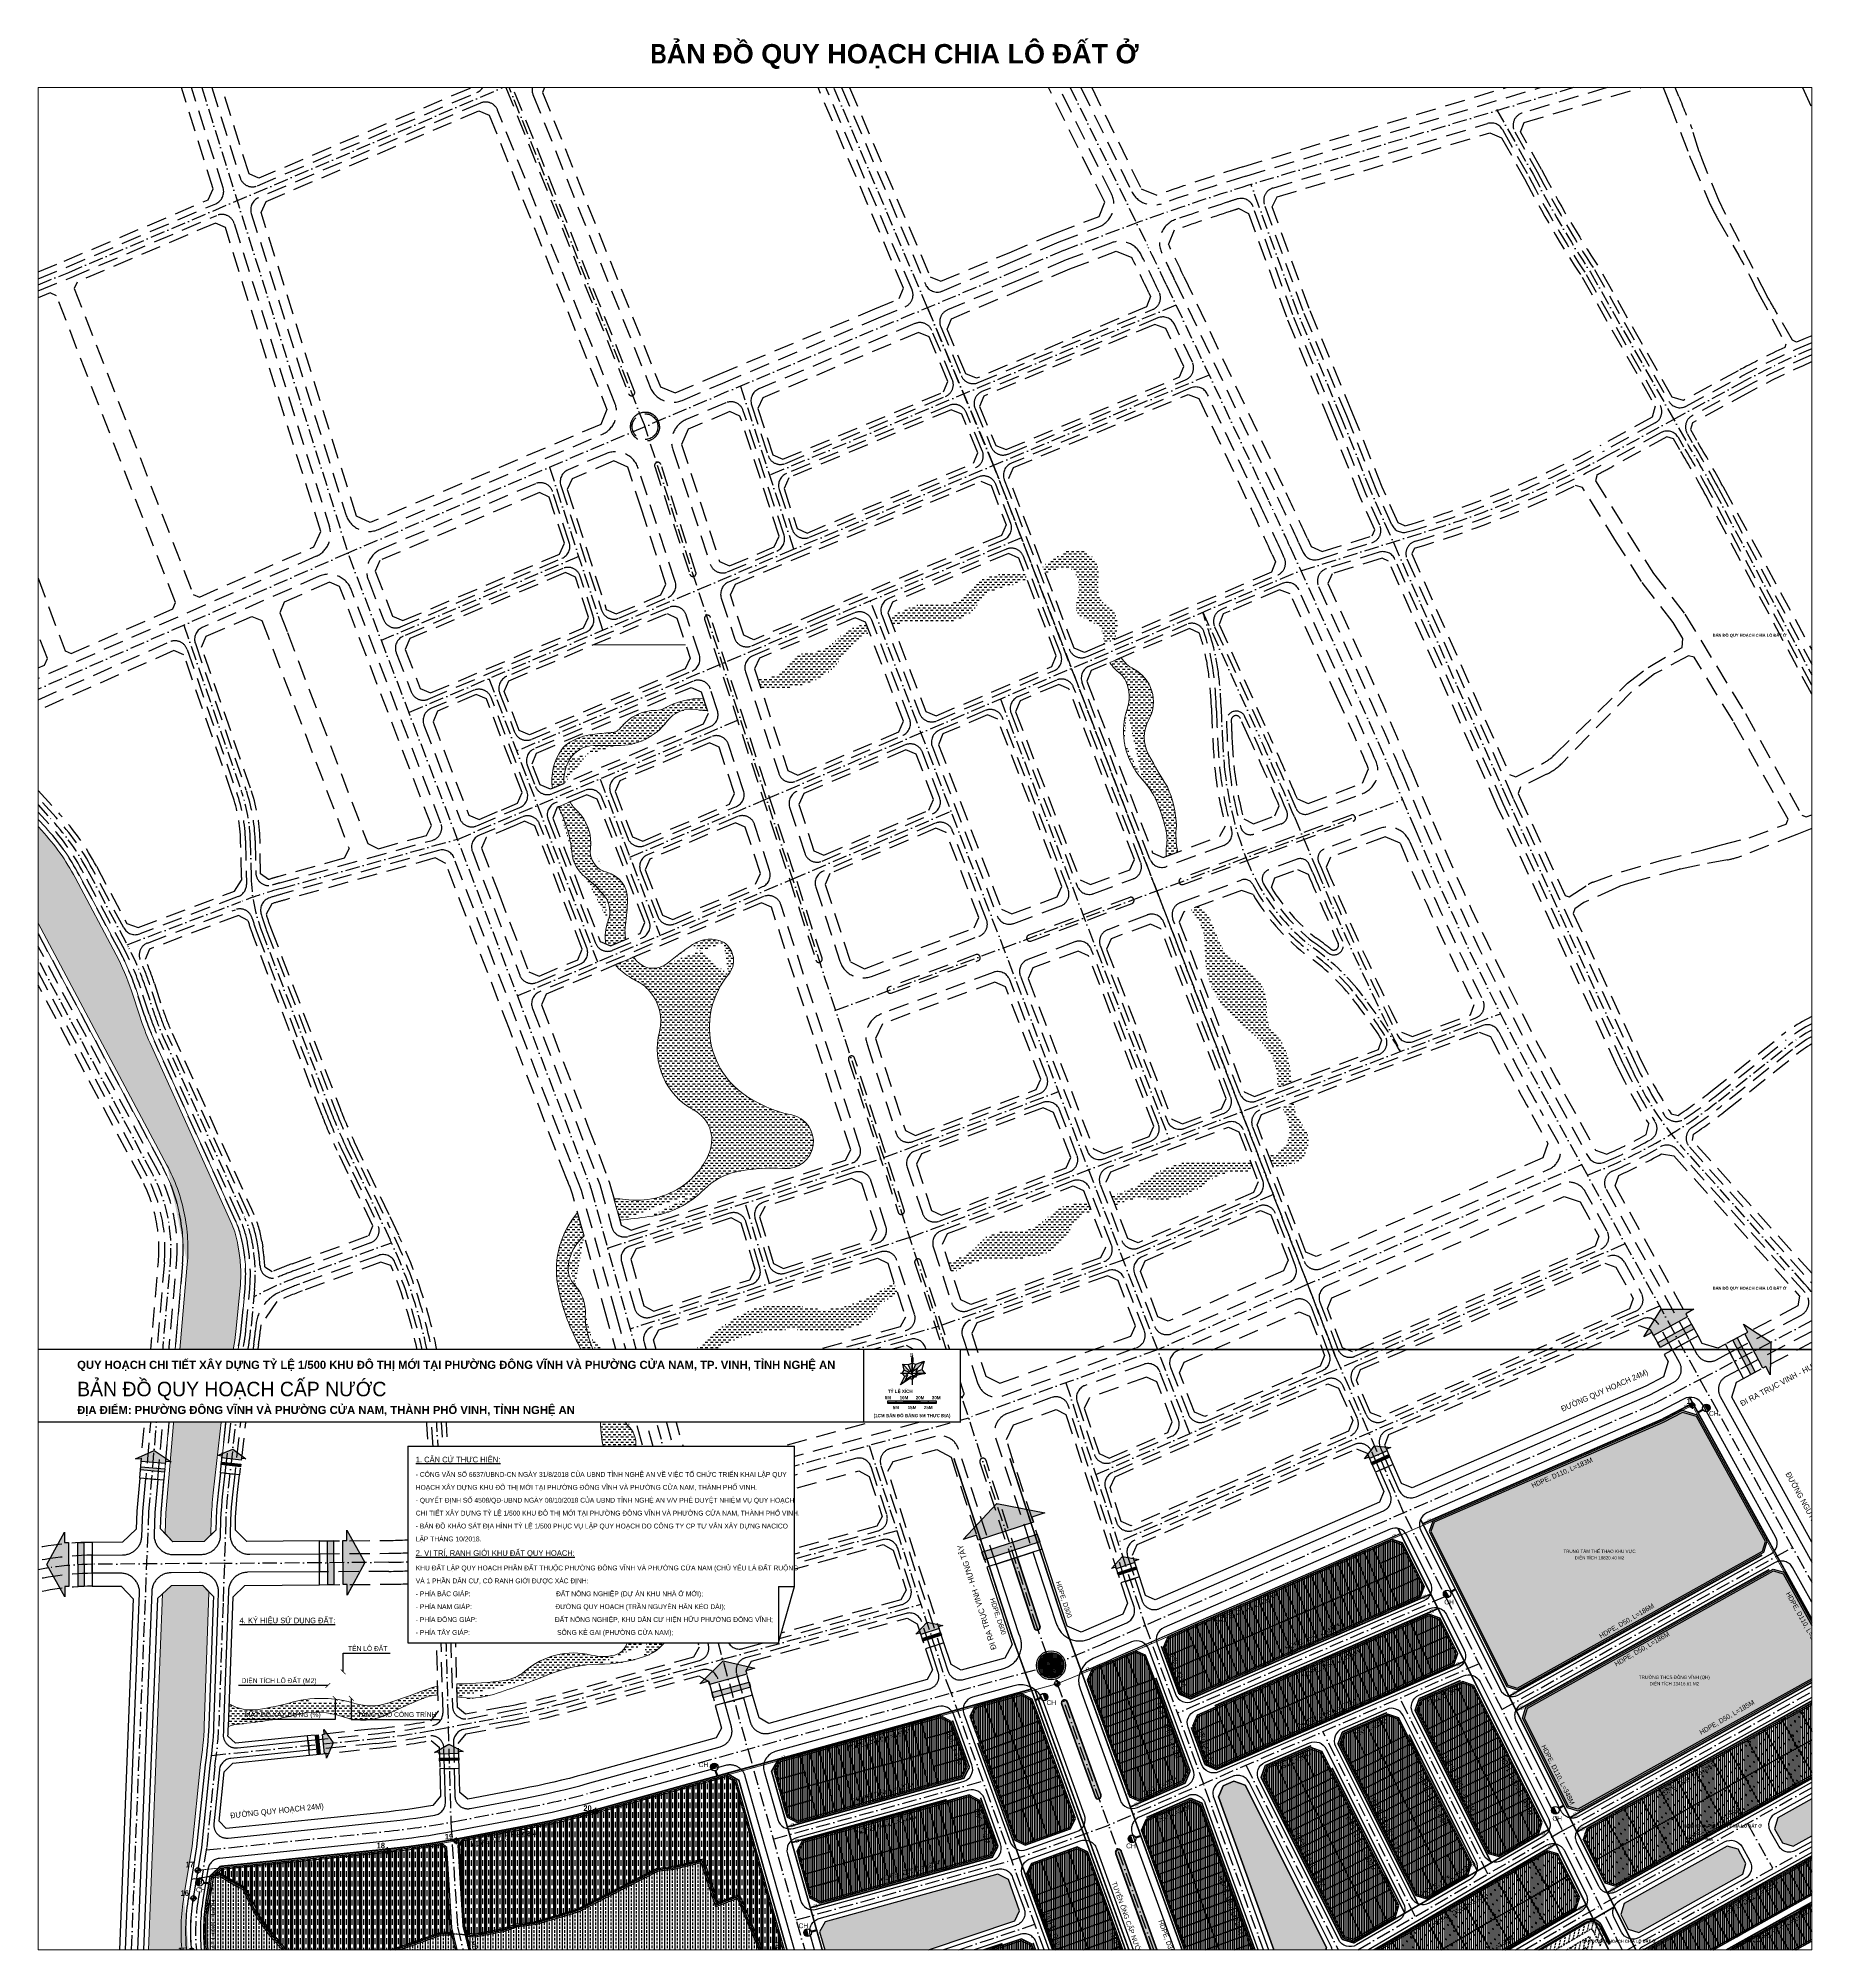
# Paper-space layout 'Layout1' of a CAD drawing. Header units: metres. Extents: x -1330 to -230, y 1447 to 2633.
# The model-space entities are those that its viewports show. They can reach past a viewport. Long polylines and large blocks are cut down to what shows.
import ezdxf
from ezdxf.enums import TextEntityAlignment as Align

# ---------------------------------------------------------------- set-up
doc = ezdxf.new("R2010")
doc.units = ezdxf.units.M
for name, pattern in [('ACAD_ISO10W100', [18.5, 12, -3, 0.5, -3]), ('CENTER', [2, 1.25, -0.25, 0.25, -0.25]), ('HIDDEN', [0.375, 0.25, -0.125])]:
    doc.linetypes.add(name, pattern=pattern)
doc.layers.get('0').update_dxf_attribs({"linetype": 'CONTINUOUS'})
for name, color, linetype, lineweight in [('boDnv', 54, 'CONTINUOUS', 25), ('datKeSog', 251, 'CONTINUOUS', 13), ('datMatNc', 150, 'CONTINUOUS', 13), ('kt', 37, 'CONTINUOUS', 25)]:
    doc.layers.add(name, color=color, linetype=linetype, lineweight=lineweight)
for name, color, linetype in [('BoThamCo', 94, 'CONTINUOUS'), ('cap nuoc', 5, 'CONTINUOUS'), ('ChiaLo', 128, 'CENTER'), ('CX', 96, 'CONTINUOUS'), ('datOBt', 42, 'CONTINUOUS'), ('datOlienke', 42, 'CONTINUOUS'), ('datOXh', 42, 'CONTINUOUS'), ('datTruog', 134, 'CONTINUOUS'), ('ddc', 32, 'CONTINUOUS'), ('ghi_chu', 7, 'CONTINUOUS'), ('hacth sdd', 8, 'CONTINUOUS'), ('hatchViaHe+LogDg', 129, 'CONTINUOUS'), ('Khung ban ve', 7, 'CONTINUOUS'), ('KTEN', 7, 'CONTINUOUS'), ('LogDg', 7, 'CONTINUOUS'), ('LogDg phu', 7, 'CONTINUOUS'), ('loKBT', 42, 'CONTINUOUS'), ('LoLK', 6, 'CONTINUOUS'), ('QH', 7, 'CONTINUOUS'), ('RANHGIOI', 2, 'HIDDEN'), ('TimDg', 222, 'CONTINUOUS'), ('ViaHeS', 32, 'CONTINUOUS'), ('ViaHeSphu', 32, 'CONTINUOUS')]:
    doc.layers.add(name, color=color, linetype=linetype)
doc.styles.add('ARIALB', font='VHARIALB.ttf', dxfattribs={"width": 0.75})
doc.styles.add('avantH', font='VHAVAN.ttf', dxfattribs={"height": 10})
doc.styles.add('KTHUOC', font='VHARIALN.ttf', dxfattribs={"width": 0.8})
doc.styles.add('phu', font='VHAVAN.ttf')
doc.styles.add('rms', font='romans.shx', dxfattribs={"width": 0.7, "bigfont": 'vns.shx'})
doc.styles.add('TD2', font='VHBODO.ttf')
doc.styles.add('text', font='VHARIALN.ttf')
doc.styles.add('VnBlackH', font='VHBLACK.ttf')
doc.linetypes.add('ADL', pattern='A,0.125,-0.15,["++",rms,S=0.5,R=0,X=0,Y=-0.2245],-1.35,1.125', length=2.75)
doc.linetypes.add('CN', pattern='A,22.92635,-1.427933,["cn",text,S=7,R=0,X=0,Y=-3.227539],-12.720089,24.170558', length=61.24493)
doc.dimstyles.new('tien', dxfattribs={"dimscale": 0, "dimtxt": 1.5, "dimasz": 0.75, "dimexe": 0.45, "dimexo": 0, "dimgap": 0.25, "dimtad": 1, "dimzin": 1, "dimtxsty": 'KTHUOC', "dimblk1": 'ARCHTICK', "dimblk2": 'ARCHTICK', "dimsah": 1, "dimcen": 1, "dimdle": 0.45, "dimclrd": 37, "dimclre": 37, "dimclrt": 7, "dimaunit": 1, "dimadec": 0, "dimazin": 0, "dimtfac": 1, "dimtix": 1, "dimtofl": 0, "dimtmove": 2, "dimatfit": 3, "dimldrblk": 'ARCHTICK', "dimfxl": 1, "dimtfill": 1, "dimtolj": 1, "dimtzin": 1, "dimarcsym": 0})
pattern_1 = [(0, (568124.4922, 2065856.43456), (0.3175, 0.3175), [0.15875, -0.47625]), (90, (568124.5716, 2065856.3552), (-0.3175, 0.3175), [0.15875, -0.47625])]
pattern_2 = [(90, (568970.6423, 2066228.468), (-1.11125, 1e-16), [])]

# ---------------------------------------------------------------- blocks, each defined once
blk = doc.blocks.new('moc')
at = {"layer": 'QH', "linetype": 'Continuous'}
h = blk.add_hatch(color=7, dxfattribs=at)
h.paths.add_polyline_path([(0, 0), (0.53, 0, 0.414214), (0, 0.53)])
h.paths.add_polyline_path([(-0.53, 0, 0.414214), (0, -0.53), (0, 0)])
for p, q in [((0, 0.71), (0, -0.71)), ((-0.71, 0), (0.71, 0))]:
    blk.add_line(p, q, dxfattribs=at)
blk.add_circle((0, 0), 0.529, dxfattribs=at)
blk = doc.blocks.new('text tieu de')
at = {"color": 5}
blk.add_wipeout([(0, 0), (572.8, 0), (572.8, -45), (0, -45)], dxfattribs=at).dxf.layer = 'KTEN'
at = {"layer": 'KTEN', "linetype": 'Continuous'}
h = blk.add_hatch(color=10, dxfattribs=at)
h.paths.add_polyline_path([(538.3, -19.4), (535.7, -22), (541.5, -17.9), (542, -16.8)])
h.paths.add_polyline_path([(539.3, -14.9), (536.7, -14.9), (538.3, -16.8), (540.1, -16)])
h.paths.add_polyline_path([(537, -9.1), (537.9, -12.9), (541.1, -14.2), (541.3, -13.5)])
h.paths.add_polyline_path([(542.8, -8.4), (540.4, -9.2), (542.2, -13.4), (542.8, -12.7)])
h.paths.add_polyline_path([(550.4, -7.3), (545.2, -9.1), (543.4, -13.4), (546.1, -11.6)])
h.paths.add_polyline_path([(548.8, -12.4), (545.2, -13.9), (547.1, -14.9), (550.7, -14.9)])
h.paths.add_polyline_path([(544.2, -16.3), (544.9, -17.1), (545.6, -16.1), (544.7, -15.7)])
h.paths.add_polyline_path([(543.4, -16.4), (542.8, -17.1), (542.8, -18.6), (543.8, -17.4)])
for points in [[(527.8, -32.9), (527.8, -33.5), (537.8, -33.5), (537.8, -32.9)], [(547.8, -32.9), (547.8, -31.9), (537.8, -31.9), (537.8, -32.9)], [(547.8, -32.9), (547.8, -33.5), (557.8, -33.5), (557.8, -32.9)]]:
    blk.add_hatch(color=8, dxfattribs=at).paths.add_polyline_path(points)
at = {"layer": 'KTEN', "color": 4}
for p, q in [((541.3, -13.5), (537, -9.1)), ((542.2, -13.4), (540.4, -9.2)), ((542.8, -14.3), (542.8, -10)), ((543.4, -13.4), (545.2, -9.1)), ((546.1, -11.6), (550.4, -7.3)), ((538.3, -19.4), (535.7, -22)), ((539.5, -14.9), (536.7, -14.9)), ((541.1, -14.2), (537.9, -12.9)), ((540.1, -16), (538.3, -16.8)), ((542, -16.8), (541.5, -17.9)), ((543.4, -15.5), (542.1, -14.3)), ((542.1, -15.5), (543.4, -14.3)), ((542.8, -18.8), (542.8, -20.2)), ((543.4, -16.4), (543.8, -17.4)), ((544.2, -16.3), (544.9, -17.1)), ((544.7, -15.7), (545.6, -16.1)), ((545.2, -13.9), (548.8, -12.4)), ((547.1, -14.9), (550.8, -14.9))]:
    blk.add_line(p, q, dxfattribs=at)
at = {"layer": 'KTEN', "color": 7, "linetype": 'Continuous'}
for p, q in [((542.4, -5), (542.4, -8.1)), ((542.5, -5), (542.5, -8.1)), ((542.6, -5), (542.6, -8.1)), ((542.7, -5), (542.7, -8.1)), ((542.8, -3.8), (542.8, -22)), ((542.9, -5), (542.9, -8.1)), ((543, -5), (543, -8.1)), ((543.1, -5), (543.1, -8.1)), ((543.2, -5), (543.2, -8.1)), ((551.3, -14.9), (535.7, -14.9)), ((532.8, -31.9), (532.8, -33.5)), ((542.8, -31.9), (542.8, -33.5)), ((552.8, -31.9), (552.8, -33.5))]:
    blk.add_line(p, q, dxfattribs=at)
at = {"layer": 'KTEN', "const_width": 0.75, "flags": 128}
blk.add_lwpolyline([(0, 0), (572.8, 0), (572.8, -45), (0, -45)], close=True, dxfattribs=at)
blk.add_lwpolyline([(512.8, -45), (512.8, 0)], dxfattribs=at)
at = {"layer": 'KTEN', "color": 7, "linetype": 'Continuous'}
for points in [[(542.8, -18.6), (541.5, -17.9), (535.7, -22), (538.3, -16.8), (536.7, -14.9), (537.9, -12.9), (537, -9.1), (540.4, -9.2), (542.8, -8.4), (545.2, -9.1), (550.4, -7.3), (548.8, -12.4), (550.7, -14.9), (545.6, -16.1), (544.9, -17.1), (543.8, -17.4)], [(557.8, -31.9), (557.8, -33.5), (527.8, -33.5), (527.8, -31.9)]]:
    blk.add_lwpolyline(points, close=True, dxfattribs=at)
at = {"layer": 'KTEN', "color": 4}
blk.add_lwpolyline([(542.8, -12.7), (543.4, -13.4), (546.1, -11.6), (545.2, -13.9), (547.1, -14.9), (544.7, -15.7), (544.2, -16.3), (543.4, -16.4), (542.8, -17.1), (542, -16.8), (538.3, -19.4), (540.1, -16), (539.3, -14.9), (541.1, -14.2), (541.3, -13.5), (542.2, -13.4)], close=True, dxfattribs=at)
at = {"layer": 'KTEN', "color": 7, "linetype": 'Continuous'}
for points in [[(527.8, -32.9), (557.8, -32.9)], [(537.8, -33.5), (537.8, -31.9)], [(547.8, -33.5), (547.8, -31.9)]]:
    blk.add_lwpolyline(points, dxfattribs=at)
at = {"layer": 'KTEN', "linetype": 'Continuous', "ltscale": 15, "style": 'ARIALB'}
for s, p in [('quy ho¹ch chi tiÕt x©y dùng tû lÖ 1/500 khu ®« thÞ míi t¹i ph\xadêng ®«ng vÜnh vµ ph\xadêng cöa nam, tp. vinh, tØnh nghÖ an', (25, -12)), ('®Þa ®iÓm: ph\xadêng ®«ng vÜnh vµ ph\xadêng cöa nam, thµnh phè vinh, tØnh nghÖ an', (25, -40))]:
    blk.add_text(s, height=5, rotation=360, dxfattribs=at).set_placement(p)
at = {"layer": 'KTEN', "linetype": 'Continuous', "style": 'TD2'}
blk.add_text('b', height=2.5, dxfattribs=at).set_placement((541.4, -4.6))
at = {"layer": 'KTEN', "style": 'ARIALB'}
for s, p in [('0m', (527.8, -30.9)), ('5m', (532.8, -37)), ('10m', (537.8, -30.9)), ('15m', (542.8, -37)), ('20m', (547.8, -30.9)), ('25m', (552.8, -37)), ('30m', (557.8, -30.9)), ('(1cm b¶n ®å b»ng 5m thùc ®Þa)', (542.8, -42))]:
    blk.add_text(s, height=2, rotation=360, dxfattribs=at).set_placement(p, align=Align.CENTER)
blk.add_text('tû lÖ xÝch', height=2, rotation=360, dxfattribs=at).set_placement((527.8, -26.9))
at = {"layer": 'KTEN', "color": 5, "style": 'VnBlackH'}
blk.add_attdef('BD', (25, -29), '', height=9, dxfattribs=at)
blk = doc.blocks.new('ghi_Eu1')
at = {"color": 32}
blk.add_wipeout([(0, 0), (240, 0), (240, -87), (230, -122), (0, -122)], dxfattribs=at).dxf.layer = 'ghi_chu'
at = {"layer": 'ghi_chu'}
for p, q in [((0, 0), (0, -122)), ((0, 0), (240, 0)), ((230, -87), (240, -87)), ((230, -87), (230, -122))]:
    blk.add_line(p, q, dxfattribs=at)
blk.add_lwpolyline([(0, -122), (230, -122), (240, -87), (240, 0)], dxfattribs=at)
at = {"layer": 'ghi_chu', "lineweight": -2, "style": 'avantH'}
for s, height, p in [('%%U1. c¨n cø thùc hiÖn:', 3.5, (5, -10)), ('- c«ng v¨n sè 6637/UBND-CN ngµy 31/8/2018 cña ubnd tØnh nghÖ an vÒ viÖc tæ chøc triÓn khai lËp quy', 3, (5, -19)), ('ho¹ch x©y dùng khu ®« thÞ míi t¹i ph\xadêng ®«ng vÜnh vµ ph\xadêng cöa nam, thµnh phè vinh.', 3, (5, -27)), ('- quyÕt ®Þnh sè 4508/q®-ubnd ngµy 08/10/2018 cña ubnd tØnh nghÖ an v/v phª duyÖt nhiÖm vô quy ho¹ch', 3, (5, -35)), ('chi tiÕt x©y dùng tû lÖ 1/500 khu ®« thÞ míi t¹i ph\xadêng ®«ng vÜnh vµ ph\xadêng cöa nam, thµnh phè vinh.', 3, (5, -43)), ('- b¶n ®å kh¶o s¸t ®Þa h×nh tû lÖ 1/500 phôc vô lËp quy ho¹ch do C¤NG TY cp t\xad vÊn x©y dùng nacico', 3, (5, -51)), ('lËp th¸ng 10/2018.', 3, (5, -59)), ('lËp th¸ng 10/2018.', 3, (5, -59)), ('%%U2. vÞ trÝ, ranh giíi khu ®Êt quy ho¹ch:', 3.5, (5, -68)), ('vµ 1 phÇn d©n c\xad, cã ranh giíi ®\xadîc x¸c ®Þnh:', 3, (5, -85)), ('khu ®Êt lËp quy ho¹ch phÇn ®Êt thuéc ph\xadêng ®«ng vÜnh vµ ph\xadêng cöa nam (chñ yÕu lµ ®Êt ruéng', 3, (5, -77)), ('- phÝa b¾c gi¸p:                                              ®Êt n«ng nghiÖp (dù ¸n khu nhµ ë míi);', 3, (5, -93)), ('- phÝa nam gi¸p:                                             ®\xadêng quy ho¹ch (trÇn nguyªn h·n kÐo dµi);', 3, (5, -101)), ('- phÝa ®«ng gi¸p:                                          ®Êt n«ng nghiÖp, khu d©n c\xad hiÖn h÷u ph\xadêng ®«ng vÜnh;', 3, (5, -109)), ('- phÝa t©y gi¸p:                                               s«ng kÎ gai (ph\xadêng cöa nam);', 3, (5, -117))]:
    blk.add_text(s, height=height, dxfattribs=at).set_placement(p)
blk = doc.blocks.new('HVD')
at = {"layer": 'cap nuoc', "color": 2, "lineweight": 0, "const_width": 0.397}
blk.add_lwpolyline([(2, -2), (2, 1.9), (-2, 1.9), (-2, -2)], close=True, dxfattribs=at)
at = {"layer": 'cap nuoc', "color": 2, "linetype": 'Continuous', "lineweight": 0, "const_width": 0.171}
for points in [[(-1, 1.1), (1, -1.1)], [(0.9, 1.1), (-0.9, -1.1)], [(1, 1.1), (-0.9, 1.1)], [(1, -1.1), (-0.9, -1.1)]]:
    blk.add_lwpolyline(points, dxfattribs=at)
at = {"layer": 'cap nuoc', "color": 2, "lineweight": 0, "const_width": 1.98}
for points in [[(0.1, 1.1), (0, 1.8)], [(0, -1.9), (0, -1.1)]]:
    blk.add_lwpolyline(points, dxfattribs=at)

msp = doc.modelspace()

# ---------------------------------------------------------------- hatches: boundary and pattern name
h = msp.add_hatch()
h.set_pattern_fill('DOLMIT', color=40, scale=0.2, angle=90, style=0)
h.set_pattern_definition([(90, (568933.0291, 2066308.2558), (-1.27, 8e-17), []), (135, (568933.029, 2066308.256), (-2.54, -2.54), [1.79605, -3.5921])])
h.paths.add_polyline_path([(568933, 2066337.2), (568946.5, 2066310.3), (568953.1, 2066308.3), (569110.7, 2066396.2), (569112.7, 2066403.1), (569098.2, 2066429.3), (569091.4, 2066431.3), (568935.2, 2066344.1)])
h = msp.add_hatch()
h.set_pattern_fill('DOLMIT', color=40, scale=0.2, angle=90, style=0)
h.set_pattern_definition([(90, (568793.9302, 2066227.6104), (-1.27, 8e-17), []), (135, (568793.9302, 2066227.6104), (-2.54, -2.54), [1.79605, -3.5921])])
h.paths.add_polyline_path([(568928.7, 2066294.4), (568930.8, 2066301.4), (568917.3, 2066328.3), (568910.8, 2066330.2), (568796, 2066263.5), (568793.9, 2066256.5), (568807.4, 2066229.6), (568813.9, 2066227.6)])
at = {"layer": 'cap nuoc'}
for points in [[(569010.4, 2066602.9, 0.414214), (569011.3, 2066606.1, 0.414214), (569008.1, 2066607)], [(568847.5, 2066491.5, 0.414214), (568846.6, 2066488.3, 0.414214), (568849.8, 2066487.4)], [(568599.4, 2066423.4, 0.414214), (568600.9, 2066426.4, 0.414214), (568597.9, 2066427.9)], [(568396.3, 2066382.9, 0.414214), (568393.3, 2066384.3, 0.414214), (568391.8, 2066381.3)], [(568914.6, 2066357.4, 0.414214), (568913.7, 2066354.1, 0.414214), (568916.9, 2066353.2)], [(568652.3, 2066339.8, 0.414214), (568650.8, 2066336.8, 0.414214), (568653.8, 2066335.3)], [(568075.1, 2066313, 0.414214), (568072.4, 2066310.9, 0.414214), (568074.5, 2066308.3)], [(568451.3, 2066281.7, 0.414214), (568449.6, 2066278.8, 0.414214), (568452.5, 2066277.1)]]:
    msp.add_hatch(color=1, dxfattribs=at).paths.add_polyline_path(points)
at = {"layer": 'hacth sdd'}
h = msp.add_hatch(dxfattribs=at)
h.set_pattern_fill('DASH', color=152, scale=0.5, style=0)
edge = h.paths.add_edge_path()
edge.add_line((568089.4, 2066606.8), (568096.6, 2066646.6))
edge.add_arc((568007, 2066662.7), 91, 349.8049, 354.5933)
edge.add_line((568097.6, 2066654.1), (568100, 2066679.3))
edge.add_arc((568009.4, 2066687.9), 91, 354.5933, 369.1421)
edge.add_line((568099.2, 2066702.3), (568098.6, 2066705.9))
edge.add_arc((568048.3, 2066697.8), 51, 9.1421, 24.2725)
edge.add_line((568094.8, 2066718.8), (568044.1, 2066831.2))
edge.add_arc((568189, 2066896.6), 159, 198.0537, 204.2725, ccw=False)
edge.add_line((568037.9, 2066847.3), (568032.6, 2066863.5))
edge.add_arc((567898.5, 2066819.8), 141, 18.0537, 27.9512)
edge.add_line((568023.1, 2066885.9), (567997.6, 2066933.8))
edge.add_arc((567873.1, 2066867.7), 141, 27.9512, 42.5366)
edge.add_line((567977, 2066963), (567951.3, 2066991))
edge.add_line((567951.3, 2066991), (567689.9, 2067243.9))
edge.add_arc((567906.9, 2067468.2), 312, 207.9784, 225.9435, ccw=False)
edge.add_line((567631.3, 2067321.8), (567598.6, 2067383.3))
edge.add_line((567598.6, 2067383.3), (567595.9, 2067384.1))
edge.add_line((567595.9, 2067384.1), (567573.4, 2067372.2))
edge.add_line((567573.4, 2067372.2), (567611.3, 2067300.9))
edge.add_arc((567876.3, 2067441.6), 300, 207.9784, 225.9435)
edge.add_line((567667.7, 2067226), (567890.4, 2067010.5))
edge.add_line((567890.4, 2067010.5), (567955.5, 2066935.5))
edge.add_arc((567872.1, 2066863.1), 110.5, 28.0583, 40.9768, ccw=False)
edge.add_line((567969.6, 2066915.1), (568054.6, 2066755.5))
edge.add_arc((567957.1, 2066703.5), 110.5, -4.9379, 28.0583, ccw=False)
edge.add_line((568067.2, 2066694), (568053.9, 2066539.7))
edge.add_line((568053.9, 2066539.7), (568053.4, 2066526.9))
edge.add_line((568053.4, 2066526.9), (568058.2, 2066521.9))
edge.add_line((568058.2, 2066521.9), (568077.7, 2066522))
edge.add_line((568077.7, 2066522), (568081.8, 2066526.1))
edge.add_line((568081.8, 2066526.1), (568082.1, 2066535.7))
edge.add_arc((568291, 2066529), 209, 173.5977, 178.1502, ccw=False)
edge.add_line((568083.3, 2066552.3), (568089.4, 2066606.8))
h = msp.add_hatch(dxfattribs=at)
h.set_pattern_fill('DASH', color=152, scale=0.5, style=0)
edge = h.paths.add_edge_path()
edge.add_spline(control_points=[(568642.7, 2067081.7), (568644, 2067087.8), (568646.1, 2067098), (568627.5, 2067107.1), (568637.7, 2067129.2), (568617.1, 2067140.8), (568606.2, 2067132.3), (568599.9, 2067128.5), (568597.6, 2067127.1)], knot_values=[0, 0, 0, 0, 16.386902, 27.476908, 51.7714, 67.271005, 81.759324, 89.620352, 89.620352, 89.620352, 89.620352], degree=3, periodic=0)
edge.add_line((568597.6, 2067127.1), (568599.7, 2067121.9))
edge.add_spline(control_points=[(568599.7, 2067121.9), (568605.1, 2067124.7), (568614.2, 2067129.5), (568623.5, 2067113.9), (568612.5, 2067095.5), (568635.4, 2067092), (568635.5, 2067082.1), (568635.5, 2067078.6)], knot_values=[0, 0, 0, 0, 15.352679, 26.128597, 44.176897, 61.913663, 71.632903, 71.632903, 71.632903, 71.632903], degree=3, periodic=0)
edge.add_line((568635.5, 2067078.6), (568642.7, 2067081.7))
h = msp.add_hatch(dxfattribs=at)
h.set_pattern_fill('DASH', color=152, scale=0.5, style=0)
edge = h.paths.add_edge_path()
edge.add_spline(control_points=[(568504.5, 2067090.7), (568509.4, 2067091.6), (568522.2, 2067093.6), (568540.5, 2067090.1), (568555.7, 2067099.1), (568562.6, 2067112.2), (568576.6, 2067114), (568584.7, 2067117.4), (568588, 2067118.9)], knot_values=[1.667898, 1.667898, 1.667898, 1.667898, 16.604104, 40.559254, 54.577799, 66.727901, 82.339381, 93.214217, 93.214217, 93.214217, 93.214217], degree=3, periodic=0)
edge.add_line((568588, 2067118.9), (568586.3, 2067123.1))
edge.add_spline(control_points=[(568586.3, 2067123.1), (568584.2, 2067122.6), (568580, 2067121.6), (568571.4, 2067122.3), (568560.1, 2067120.8), (568552.4, 2067109.7), (568539.7, 2067101.7), (568521.2, 2067105.5), (568509.5, 2067099.1), (568502.8, 2067095.1)], knot_values=[1.984837, 1.984837, 1.984837, 1.984837, 8.631719, 14.704022, 28.026952, 39.843879, 53.805678, 70.326571, 92.795251, 92.795251, 92.795251, 92.795251], degree=3, periodic=0)
edge.add_line((568502.8, 2067095.1), (568504.5, 2067090.7))
h = msp.add_hatch(dxfattribs=at)
h.set_pattern_fill('DASH', color=152, scale=0.5, style=0)
edge = h.paths.add_edge_path()
edge.add_spline(control_points=[(568423.3, 2067050.5), (568431.5, 2067050.9), (568447.6, 2067051.6), (568468.9, 2067061.8), (568477.7, 2067078.4), (568486.5, 2067083.7), (568490.3, 2067085.9)], knot_values=[0, 0, 0, 0, 24.567597, 48.38071, 66.607297, 78.667345, 78.667345, 78.667345, 78.667345], degree=3, periodic=0)
edge.add_line((568490.3, 2067085.9), (568488.3, 2067091.2))
edge.add_spline(control_points=[(568488.3, 2067091.2), (568483.9, 2067090.1), (568473.5, 2067087.2), (568463.5, 2067072.2), (568445, 2067074.8), (568437.5, 2067059.4), (568427.4, 2067058), (568421.1, 2067057.1)], knot_values=[0, 0, 0, 0, 13.210652, 31.697891, 48.431766, 59.348647, 77.051238, 77.051238, 77.051238, 77.051238], degree=3, periodic=0)
edge.add_line((568421.1, 2067057.1), (568423.3, 2067050.5))
h = msp.add_hatch(dxfattribs=at)
h.set_pattern_fill('DASH', color=152, scale=0.5, style=0)
edge = h.paths.add_edge_path()
edge.add_line((568639.4, 2067067.2), (568646.4, 2067070.2))
edge.add_arc((568663.6, 2067081.5), 20.6, 213.3978, 242.5327)
edge.add_arc((568643.5, 2067042.8), 23, -28.8354, 62.5327, ccw=False)
edge.add_arc((568683.5, 2067020.8), 22.8, 151.1646, 208.8354)
edge.add_arc((569018.2, 2067205), 404.8, 208.8354, 212.0631)
edge.add_arc((568613.1, 2066963.3), 67.6, 2.3291, 23.4076, ccw=False)
edge.add_arc((568731.2, 2066960.4), 50.9, 173.6736, 192.2334)
edge.add_line((568681.5, 2066949.6), (568674.4, 2066947))
edge.add_arc((568702.3, 2066950.5), 28.1, 177.1966, 187.0754, ccw=False)
edge.add_arc((568649.3, 2066957.2), 25.5, 347.8019, 372.1981)
edge.add_arc((568568.9, 2066939.9), 107.8, 12.1981, 20.8304)
edge.add_arc((568621.5, 2066959.9), 51.5, 20.8304, 42.1861)
edge.add_arc((568693.7, 2067025.3), 45.9, 188.8097, 222.1861, ccw=False)
edge.add_arc((568690.2, 2067024.7), 42.4, 161.3474, 188.8097, ccw=False)
edge.add_arc((568627.1, 2067046.1), 24.2, 341.3474, 383.2433)
edge.add_arc((568638.2, 2067050.8), 12.2, 23.2433, 51.4156)
edge.add_arc((568665, 2067084.4), 30.8, 213.9218, 231.4156, ccw=False)
h = msp.add_hatch(dxfattribs=at)
h.set_pattern_fill('DASH', color=152, scale=0.5, style=0)
edge = h.paths.add_edge_path()
edge.add_line((568389.7, 2067037.5), (568387.2, 2067045))
edge.add_arc((568386.9, 2066996.4), 48.7, 89.6947, 119.2263)
edge.add_arc((568358.1, 2067047.9), 10.4, 269.6334, 299.2263, ccw=False)
edge.add_arc((568357.9, 2067010.3), 27.2, 89.6334, 142.2144)
edge.add_arc((568329.6, 2067032.2), 8.48, 273.1364, 322.2144, ccw=False)
edge.add_arc((568338, 2066880), 143.9, 93.1364, 97.7573)
edge.add_arc((568323.8, 2066983.9), 39, 97.7573, 119.649)
edge.add_arc((568312.5, 2067003.8), 16.1, 119.649, 144.925)
edge.add_arc((568326.3, 2066994.1), 33.1, 144.925, 188.6188)
edge.add_line((568293.7, 2066989.1), (568300.8, 2066992.1))
edge.add_arc((568325.8, 2066993.9), 25.1, 146.9637, 184.1006, ccw=False)
edge.add_arc((568319.6, 2066998), 17.7, 90.9717, 146.9637, ccw=False)
edge.add_arc((568326.6, 2066583.5), 432.3, 89.0283, 90.9717, ccw=False)
edge.add_arc((568334.6, 2067053.4), 37.7, 269.0283, 323.0295)
edge.add_arc((568379.9, 2067019.3), 19, 79.5436, 143.0295, ccw=False)
edge.add_arc((568388.7, 2067066.9), 29.4, 259.5436, 271.938)
h = msp.add_hatch(dxfattribs=at)
h.set_pattern_fill('DASH', color=152, scale=0.5, style=0)
edge = h.paths.add_edge_path()
edge.add_line((568304.5, 2066980.7), (568297.5, 2066977.7))
edge.add_arc((568169, 2066918.6), 141.5, 21.1791, 24.7176, ccw=False)
edge.add_arc((568230.2, 2066942.3), 75.8, 5.4147, 21.1791, ccw=False)
edge.add_arc((568327.9, 2066951.5), 22.3, 185.4147, 232.2153)
edge.add_arc((568273.2, 2066880.9), 67.1, 38.0926, 52.2153, ccw=False)
edge.add_arc((568313.6, 2066912.6), 15.7, -21.1234, 38.0926, ccw=False)
edge.add_arc((568353.7, 2066897.1), 27.3, 158.8766, 189.5647)
edge.add_line((568326.8, 2066892.6), (568329.6, 2066891.4))
edge.add_line((568329.6, 2066891.4), (568339.2, 2066895.5))
edge.add_arc((568365.8, 2066900.6), 27.1, 172.055, 190.9278, ccw=False)
edge.add_arc((568199.5, 2066923.8), 140.8, 352.055, 358.5399)
edge.add_arc((568323.3, 2066920.7), 16.9, 358.5399, 436.1314)
edge.add_arc((568330.6, 2066950.1), 13.5, 172.82, 256.1314, ccw=False)
edge.add_arc((568289.7, 2066955.3), 27.8, 352.82, 405.7492)
edge.add_arc((568325.8, 2066993.9), 25.1, 211.8454, 228.1828, ccw=False)
h = msp.add_hatch(dxfattribs=at)
h.set_pattern_fill('DASH', color=152, scale=0.5, style=0)
edge = h.paths.add_edge_path()
edge.add_spline(control_points=[(568751.9, 2066806.7), (568751.6, 2066813.1), (568750.7, 2066823.6), (568744.8, 2066834.5), (568735.3, 2066842.9), (568738.6, 2066858.5), (568730.5, 2066873.4), (568718.4, 2066881), (568706.1, 2066891.6), (568703.9, 2066907.1), (568697.1, 2066914), (568694.8, 2066916.2)], knot_values=[2.198903, 2.198903, 2.198903, 2.198903, 21.395373, 33.471381, 38.291741, 58.512543, 73.762171, 86.77322, 101.119454, 120.722748, 130.048836, 130.048836, 130.048836, 130.048836], degree=3, periodic=0)
edge.add_line((568694.8, 2066916.2), (568689.5, 2066914.2))
edge.add_spline(control_points=[(568689.5, 2066914.2), (568692.7, 2066910), (568699.5, 2066900.3), (568696.9, 2066878.6), (568706.7, 2066853.8), (568726.6, 2066839.2), (568742.4, 2066822.7), (568743.3, 2066810.2), (568743.3, 2066803.4)], knot_values=[5.269642, 5.269642, 5.269642, 5.269642, 20.623854, 40.01522, 67.612133, 96.099703, 113.668386, 133.21037, 133.21037, 133.21037, 133.21037], degree=3, periodic=0)
edge.add_line((568743.3, 2066803.4), (568751.9, 2066806.7))
h = msp.add_hatch(dxfattribs=at)
h.set_pattern_fill('DASH', color=152, scale=0.5, style=0)
edge = h.paths.add_edge_path()
edge.add_line((568335.5, 2066721.3), (568331.8, 2066734.6))
edge.add_arc((568332.4, 2066689.4), 45.2, 81.8015, 90.7134, ccw=False)
edge.add_arc((568346, 2066783.7), 50.1, 261.8015, 304.9348)
edge.add_arc((568348.5, 2066780.2), 45.7, 304.9348, 338.7305)
edge.add_arc((568371.7, 2066771.1), 20.8, 338.7305, 421.8838)
edge.add_arc((568401.8, 2066827.5), 43.1, 165.625, 241.8838, ccw=False)
edge.add_arc((568333.2, 2066845.1), 27.7, 345.625, 401.5477)
edge.add_arc((568332.6, 2066844.5), 28.5, 41.5477, 62.641)
edge.add_arc((568368.7, 2066914.3), 50.1, 230.6992, 242.641, ccw=False)
edge.add_arc((568353.7, 2066897.1), 27.3, 219.7527, 232.3106, ccw=False)
edge.add_line((568332.7, 2066879.7), (568335.1, 2066880.7))
edge.add_line((568335.1, 2066880.7), (568344, 2066884.5))
edge.add_arc((568365.8, 2066900.6), 27.1, 216.4742, 223.9138)
edge.add_arc((568356.3, 2066891.4), 13.9, 223.9138, 309.5862)
edge.add_arc((568498.3, 2066719.6), 209, 124.2804, 129.5862, ccw=False)
edge.add_arc((568391.3, 2066876.6), 19.1, 62.7347, 124.2804, ccw=False)
edge.add_arc((568392.4, 2066882.4), 13.5, -40.3413, 55.6823, ccw=False)
edge.add_arc((568442.3, 2066840.9), 51.3, 140.4644, 241.6936)
edge.add_arc((568458.5, 2066865.6), 80.7, 239.9023, 258.27)
edge.add_arc((568438.6, 2066770.1), 16.8, -94.6167, 78.27, ccw=False)
edge.add_arc((568429.2, 2066653.3), 100.4, 85.3833, 102.8518)
edge.add_arc((568415.5, 2066713.4), 38.7, 102.8518, 135.3296)
edge.add_arc((568345.9, 2066782.2), 59.2, 277.3832, 315.3296, ccw=False)
edge.add_arc((568127, 2068471.1), 1762.2, 276.7955, 277.3832, ccw=False)
h = msp.add_hatch(dxfattribs=at)
h.set_pattern_fill('DASH', color=152, scale=0.5, style=0)
edge = h.paths.add_edge_path()
edge.add_line((568335.5, 2066721.3), (568331.8, 2066734.6))
edge.add_arc((568332.4, 2066689.4), 45.2, 81.8015, 90.7134, ccw=False)
edge.add_arc((568346, 2066783.7), 50.1, 261.8015, 304.9348)
edge.add_arc((568348.5, 2066780.2), 45.7, 304.9348, 338.7305)
edge.add_arc((568371.7, 2066771.1), 20.8, 338.7305, 421.8838)
edge.add_arc((568401.8, 2066827.5), 43.1, 165.625, 241.8838, ccw=False)
edge.add_arc((568333.2, 2066845.1), 27.7, 345.625, 401.5477)
edge.add_arc((568332.6, 2066844.5), 28.5, 41.5477, 62.641)
edge.add_arc((568368.7, 2066914.3), 50.1, 230.6992, 242.641, ccw=False)
edge.add_arc((568353.7, 2066897.1), 27.3, 219.7527, 232.3106, ccw=False)
edge.add_line((568332.7, 2066879.7), (568335.1, 2066880.7))
edge.add_line((568335.1, 2066880.7), (568344, 2066884.5))
edge.add_arc((568365.8, 2066900.6), 27.1, 216.4742, 223.9138)
edge.add_arc((568356.3, 2066891.4), 13.9, 223.9138, 309.5862)
edge.add_arc((568498.3, 2066719.6), 209, 124.2804, 129.5862, ccw=False)
edge.add_arc((568391.3, 2066876.6), 19.1, 62.7347, 124.2804, ccw=False)
edge.add_arc((568392.4, 2066882.4), 13.5, -40.3413, 55.6823, ccw=False)
edge.add_arc((568442.3, 2066840.9), 51.3, 140.4644, 241.6936)
edge.add_arc((568458.5, 2066865.6), 80.7, 239.9023, 258.27)
edge.add_arc((568438.6, 2066770.1), 16.8, -94.6167, 78.27, ccw=False)
edge.add_arc((568429.2, 2066653.3), 100.4, 85.3833, 102.8518)
edge.add_arc((568415.5, 2066713.4), 38.7, 102.8518, 135.3296)
edge.add_arc((568345.9, 2066782.2), 59.2, 277.3832, 315.3296, ccw=False)
edge.add_arc((568127, 2068471.1), 1762.2, 276.7955, 277.3832, ccw=False)
h = msp.add_hatch(dxfattribs=at)
h.set_pattern_fill('DASH', color=152, scale=0.5, style=0)
edge = h.paths.add_edge_path()
edge.add_spline(control_points=[(568740.9, 2066753.7), (568748.1, 2066754.7), (568760.3, 2066756.5), (568764.8, 2066775.4), (568754.9, 2066784.2), (568753.8, 2066791.6), (568753.4, 2066794.4)], knot_values=[0, 0, 0, 0, 19.757096, 33.499828, 47.521283, 55.687271, 55.687271, 55.687271, 55.687271], degree=3, periodic=0)
edge.add_line((568753.4, 2066794.4), (568746.3, 2066791.7))
edge.add_spline(control_points=[(568746.3, 2066791.7), (568747.8, 2066788.4), (568750.5, 2066782.6), (568751.5, 2066772.7), (568746.4, 2066764.5), (568740.7, 2066762.2), (568738, 2066761.1)], knot_values=[0, 0, 0, 0, 10.831014, 19.247135, 28.676514, 37.239676, 37.239676, 37.239676, 37.239676], degree=3, periodic=0)
edge.add_line((568738, 2066761.1), (568740.9, 2066753.7))
h = msp.add_hatch(dxfattribs=at)
h.set_pattern_fill('DASH', color=152, scale=0.5, style=0)
edge = h.paths.add_edge_path()
edge.add_spline(control_points=[(568642.7, 2066730.5), (568646, 2066732.1), (568654.8, 2066736), (568673.3, 2066732.4), (568692.3, 2066738.1), (568705.3, 2066749.9), (568717.6, 2066751.6), (568725.1, 2066752), (568728.6, 2066752.1)], knot_values=[2.037538, 2.037538, 2.037538, 2.037538, 12.922835, 30.568543, 56.248864, 69.509864, 81.630933, 92.286934, 92.286934, 92.286934, 92.286934], degree=3, periodic=0)
edge.add_line((568728.6, 2066752.1), (568726.4, 2066758.1))
edge.add_spline(control_points=[(568726.4, 2066758.1), (568721.5, 2066757.5), (568710.3, 2066756.4), (568692.5, 2066759.2), (568670.9, 2066753.9), (568656.7, 2066741.7), (568645.6, 2066738.2), (568640.4, 2066736.5)], knot_values=[0.381729, 0.381729, 0.381729, 0.381729, 10.098739, 33.952353, 53.984924, 74.322157, 88.778203, 88.778203, 88.778203, 88.778203], degree=3, periodic=0)
edge.add_line((568640.4, 2066736.5), (568642.7, 2066730.5))
h = msp.add_hatch(dxfattribs=at)
h.set_pattern_fill('DASH', color=152, scale=0.5, style=0)
edge = h.paths.add_edge_path()
edge.add_arc((568350.5, 2066690.6), 54.3, 139.311, 189.5788)
edge.add_arc((568411.8, 2066700.9), 116.5, 189.5788, 204.8577)
edge.add_arc((568635.5, 2066804.6), 363.1, 204.8577, 209.919)
edge.add_arc((568296.9, 2066609.7), 27.6, -8.6439, 29.919, ccw=False)
edge.add_arc((568389.1, 2066595.7), 65.6, 171.3561, 196.8235)
edge.add_arc((568391.5, 2066596.4), 68.1, 196.8235, 218.2479)
edge.add_line((568338, 2066554.2), (568346.6, 2066556.5))
edge.add_arc((568378.7, 2066569.9), 34.8, 165.1099, 202.754, ccw=False)
edge.add_arc((568330.7, 2066582.7), 14.8, 345.1099, 403.8106)
edge.add_arc((568355.7, 2066606.7), 19.8, 170.8936, 223.8106, ccw=False)
edge.add_arc((568342.1, 2066608.9), 6.03, 106.0281, 170.8936, ccw=False)
edge.add_line((568340.4, 2066614.7), (568337.5, 2066625))
edge.add_arc((568336.9, 2066641.6), 16.7, 206.6005, 272.3497, ccw=False)
edge.add_arc((568402.1, 2066674.3), 89.7, 194.2961, 206.6005, ccw=False)
edge.add_arc((568351.3, 2066661.3), 37.2, 177.3309, 194.2961, ccw=False)
edge.add_arc((568289.5, 2066664.2), 24.6, 357.3309, 402.5738)
edge.add_arc((568319.4, 2066691.6), 15.9, 171.2472, 222.5738, ccw=False)
edge.add_arc((568332.3, 2066689.6), 29, 130.9086, 171.2472, ccw=False)
edge.add_line((568313.3, 2066711.6), (568309.3, 2066726))
h = msp.add_hatch(dxfattribs=at)
h.set_pattern_fill('DASH', color=152, scale=0.5, style=0)
edge = h.paths.add_edge_path()
edge.add_spline(control_points=[(568541.6, 2066688.3), (568546.9, 2066691.7), (568557.7, 2066698), (568578.2, 2066697.7), (568598.5, 2066698), (568613.3, 2066710.3), (568618.2, 2066723.7), (568625.4, 2066726.1), (568628, 2066726.8)], knot_values=[1.733516, 1.733516, 1.733516, 1.733516, 20.214921, 38.58959, 62.221022, 78.928621, 93.427152, 101.250948, 101.250948, 101.250948, 101.250948], degree=3, periodic=0)
edge.add_line((568628, 2066726.8), (568625.8, 2066732.6))
edge.add_spline(control_points=[(568625.8, 2066732.6), (568623.5, 2066732.3), (568617.2, 2066731.5), (568606.1, 2066729.4), (568597.7, 2066719.2), (568585, 2066713.1), (568572.6, 2066715.1), (568561.1, 2066711.2), (568556.3, 2066703.7), (568548.4, 2066699.1), (568543.2, 2066696.7), (568539.4, 2066694.9)], knot_values=[1.761324, 1.761324, 1.761324, 1.761324, 8.914378, 20.597015, 34.303585, 47.328083, 60.581874, 71.352813, 81.410901, 86.135692, 98.61708, 98.61708, 98.61708, 98.61708], degree=3, periodic=0)
edge.add_line((568539.4, 2066694.9), (568541.6, 2066688.3))
h = msp.add_hatch(dxfattribs=at)
h.set_pattern_fill('DASH', color=152, scale=0.5, style=0)
edge = h.paths.add_edge_path()
edge.add_spline(control_points=[(568363.1, 2066622.6), (568369.1, 2066625.3), (568381.9, 2066631.2), (568398.9, 2066645.3), (568421, 2066652.2), (568446.5, 2066654.8), (568470.3, 2066650.3), (568490.1, 2066658.8), (568497.8, 2066670.4), (568504.5, 2066674.3), (568507.7, 2066675.9)], knot_values=[2.90697, 2.90697, 2.90697, 2.90697, 22.54287, 45.10026, 68.170767, 90.920235, 121.646371, 138.99933, 151.505179, 162.224702, 162.224702, 162.224702, 162.224702], degree=3, periodic=0)
edge.add_line((568507.7, 2066675.9), (568505.6, 2066682.5))
edge.add_spline(control_points=[(568505.6, 2066682.5), (568500, 2066679.2), (568485.9, 2066670.8), (568464, 2066663.7), (568441.1, 2066670.3), (568417.3, 2066668.1), (568394.4, 2066653), (568378, 2066636.4), (568365.2, 2066631.9), (568360.9, 2066630.5)], knot_values=[3.34125, 3.34125, 3.34125, 3.34125, 22.814886, 52.941202, 68.162381, 93.354561, 121.728045, 148.653966, 162.092605, 162.092605, 162.092605, 162.092605], degree=3, periodic=0)
edge.add_line((568360.9, 2066630.5), (568363.1, 2066622.6))
h = msp.add_hatch(dxfattribs=at)
h.set_pattern_fill('CROSS', color=64, scale=0.05, style=0)
h.set_pattern_definition([(0, (568837.45307, 2066430.0151), (0.3175, 0.3175), [0.15875, -0.47625]), (90, (568837.53245, 2066429.93572), (-0.3175, 0.3175), [0.15875, -0.47625])])
h.paths.add_polyline_path([(569047, 2066522.2), (569003.9, 2066600.3), (568994.4, 2066603.2), (568982.2, 2066596.8), (568839.8, 2066534.7), (568837.5, 2066528.3), (568885.6, 2066432.1), (568892.2, 2066430), (569045.1, 2066515.3)])
h.paths.add_polyline_path([(568927.6, 2066509.6), (568958.6, 2066509.6), (568958.6, 2066514.3), (568927.6, 2066514.3)], flags=24)
h.paths.add_polyline_path([(568921.6, 2066513.4), (568964.6, 2066513.4), (568964.6, 2066518.7), (568921.6, 2066518.7)], flags=24)
h = msp.add_hatch(dxfattribs=at)
h.set_pattern_fill('DASH', color=152, scale=0.5, style=0)
edge = h.paths.add_edge_path()
edge.add_line((568342.8, 2066527.3), (568350.8, 2066529.4))
edge.add_arc((568389.8, 2066527.8), 39, 177.6436, 192.0061)
edge.add_arc((568381.7, 2066524.3), 30.4, 188.6149, 225.7406)
edge.add_arc((568337.8, 2066479.2), 32.6, -23.7896, 45.7406, ccw=False)
edge.add_arc((568341.4, 2066477.6), 28.6, 287.9636, 336.2104, ccw=False)
edge.add_arc((568322, 2066537.3), 91.4, 270.335, 287.9636, ccw=False)
edge.add_arc((568323, 2066364.3), 81.7, 90.335, 112.0806)
edge.add_arc((568109.7, 2066890.1), 485.8, 287.6599, 292.0806, ccw=False)
edge.add_arc((568242.5, 2066473), 48.1, 260.4953, 287.6599, ccw=False)
edge.add_line((568234.6, 2066425.6), (568234.3, 2066433.8))
edge.add_arc((568234.9, 2066379.2), 54.5, 89.7101, 90.6032, ccw=False)
edge.add_arc((568236.1, 2066623.4), 189.6, 269.7101, 278.5058)
edge.add_arc((568260.6, 2066459.8), 24.2, 278.5058, 310.9534)
edge.add_arc((568306.8, 2066406.5), 46.3, 76.4666, 130.9534, ccw=False)
edge.add_arc((568325, 2066481.9), 31.2, 256.4666, 283.5334)
edge.add_arc((568329.8, 2066461.9), 10.6, 283.5334, 328.6547)
edge.add_arc((568329.8, 2066461.9), 10.6, 328.6547, 365.073)
edge.add_arc((568364.2, 2066465), 24, 122.6426, 185.073, ccw=False)
edge.add_arc((568347.3, 2066491.4), 7.37, 302.6426, 407.1851)
edge.add_arc((568372.1, 2066518.1), 29.1, 197.1013, 227.1851, ccw=False)
edge.add_arc((568380.9, 2066521.7), 38.5, 171.5182, 198.2902, ccw=False)
h = msp.add_hatch(dxfattribs=at)
h.set_pattern_fill('ANSI31', color=30, scale=0.35, angle=45, style=0)
h.set_pattern_definition([(90, (568672.6422, 2066425.5133), (-1.11125, 1e-16), [])])
h.paths.add_polyline_path([(568814.1, 2066523.5), (568820.9, 2066521.1), (568834.4, 2066494.2), (568832, 2066487.7), (568689.4, 2066425.5), (568683, 2066428.2), (568672.6, 2066456.4), (568675.5, 2066463.1)])
h = msp.add_hatch(dxfattribs=at)
h.set_pattern_fill('CROSS', color=64, scale=0.05, style=0)
h.set_pattern_definition(pattern_1)
edge = h.paths.add_edge_path()
edge.add_line((568582, 2066512.1), (568578.7, 2066511))
edge.add_line((568578.7, 2066511), (568592.6, 2066468.4))
edge.add_arc((568594.2, 2066468.9), 1.65, 198.0849, 290.681)
edge.add_line((568594.8, 2066467.3), (568595, 2066467.4))
edge.add_arc((568594.4, 2066468.9), 1.65, 290.681, 379.873)
edge.add_line((568595.9, 2066469.5), (568595.7, 2066470.1))
edge.add_line((568595.7, 2066470.1), (568582, 2066512.1))
h = msp.add_hatch(dxfattribs=at)
h.set_pattern_fill('AR-B88', color=15, scale=0.005, style=0)
h.set_pattern_definition([(0, (568895.4159, 2066354.8109), (0, 1.016), []), (90, (568895.41586, 2066354.81085), (-0.508, 1.016), [1.016, -1.016])])
h.paths.add_polyline_path([(569057.7, 2066502.9), (569087.6, 2066448.6), (569085.6, 2066441.8), (568929.8, 2066354.8), (568923.2, 2066356.8), (568895.4, 2066412.4), (568897.5, 2066419.3), (569050.9, 2066504.8)])
h.paths.add_polyline_path([(568974, 2066431.5), (569005, 2066431.5), (569005, 2066436.2), (568974, 2066436.2)], flags=24)
h.paths.add_polyline_path([(568967.6, 2066435.7), (569011.4, 2066435.7), (569011.4, 2066440.2), (568967.6, 2066440.2)], flags=24)
h = msp.add_hatch(dxfattribs=at)
h.set_pattern_fill('DASH', color=152, scale=0.5, style=0)
edge = h.paths.add_edge_path()
edge.add_line((568183.6, 2065918.9), (568168.8, 2066044.6))
edge.add_arc((568024.8, 2066027.6), 145, 6.7173, 34.059)
edge.add_line((568144.9, 2066108.8), (568098.2, 2066178))
edge.add_line((568098.2, 2066178), (568085.1, 2066201.6))
edge.add_arc((568202.3, 2066266.6), 134, 200.0084, 209.0355, ccw=False)
edge.add_line((568076.3, 2066220.8), (568071.4, 2066234.3))
edge.add_arc((568197.3, 2066280.1), 134, 170.7022, 200.0084, ccw=False)
edge.add_line((568065.1, 2066301.8), (568070.2, 2066333.1))
edge.add_line((568070.2, 2066333.1), (568075.4, 2066383.9))
edge.add_arc((567886.9, 2066414.4), 191, 350.7901, 357.9801)
edge.add_line((568077.7, 2066407.7), (568080.4, 2066484))
edge.add_line((568080.4, 2066484), (568080.6, 2066490.8))
edge.add_line((568080.6, 2066490.8), (568076.8, 2066494.8))
edge.add_line((568076.8, 2066494.8), (568057.1, 2066494.6))
edge.add_line((568057.1, 2066494.6), (568051.9, 2066489.6))
edge.add_line((568051.9, 2066489.6), (568042.9, 2066263.1))
edge.add_arc((568132.3, 2066259.5), 89.5, 177.7206, 210.7173)
edge.add_line((568055.4, 2066213.8), (568139.9, 2066071.6))
edge.add_arc((567955.4, 2065970.1), 210.5, 1.2451, 28.8105, ccw=False)
edge.add_line((568165.9, 2065974.7), (568167.6, 2065895.3))
edge.add_line((568167.6, 2065895.3), (568172.3, 2065891.9))
edge.add_line((568172.3, 2065891.9), (568183.4, 2065895.4))
edge.add_line((568183.4, 2065895.4), (568186.6, 2065900.5))
edge.add_line((568186.6, 2065900.5), (568183.6, 2065918.9))
h = msp.add_hatch(dxfattribs=at)
h.set_pattern_fill('ANSI31', color=30, scale=0.35, angle=45, style=0)
h.set_pattern_definition([(90, (568690.6594, 2066381.7357), (-1.11125, 1e-16), [])])
h.paths.add_polyline_path([(568855.2, 2066452.5), (568844.2, 2066474.5), (568837.4, 2066477), (568693.5, 2066414.2), (568690.7, 2066407.5), (568699.2, 2066384.4), (568705.5, 2066381.7), (568852.9, 2066446)])
h = msp.add_hatch(dxfattribs=at)
h.set_pattern_fill('CROSS', color=64, scale=0.05, style=0)
h.set_pattern_definition(pattern_1)
edge = h.paths.add_edge_path()
edge.add_arc((568602.9, 2066445.2), 8, 0, 360)
h = msp.add_hatch(dxfattribs=at)
h.set_pattern_fill('ANSI31', color=30, scale=0.35, angle=45, style=0)
h.set_pattern_definition([(90, (568625.302, 2066360.9362), (-1.11125, 1e-16), [])])
edge = h.paths.add_edge_path()
edge.add_arc((567936.1, 2068090.7), 1787.5, 292.781, 293.2138, ccw=False)
edge.add_line((568628.2, 2066442.6), (568625.3, 2066436))
edge.add_line((568625.3, 2066436), (568651.5, 2066363.6))
edge.add_line((568651.5, 2066363.6), (568657.8, 2066360.9))
edge.add_line((568657.8, 2066360.9), (568685.3, 2066372.9))
edge.add_line((568685.3, 2066372.9), (568688.2, 2066379.6))
edge.add_line((568688.2, 2066379.6), (568661.6, 2066451.6))
edge.add_line((568661.6, 2066451.6), (568655.3, 2066454.3))
edge.add_line((568655.3, 2066454.3), (568642.3, 2066448.7))
edge.add_arc((568517.7, 2066734.7), 312, 293.2138, 293.5517, ccw=False)
h = msp.add_hatch(dxfattribs=at)
h.set_pattern_fill('DASH', color=152, scale=0.5, style=0)
edge = h.paths.add_edge_path()
edge.add_line((568222.4, 2066432.3), (568222.5, 2066426.9))
edge.add_arc((568224.8, 2066397.7), 29.2, 94.5518, 110.9201)
edge.add_arc((568294.2, 2066216.2), 223.6, 110.9206, 117.1931)
edge.add_arc((568175.9, 2066446.4), 35.2, 249.9804, 297.1931, ccw=False)
edge.add_arc((568147.4, 2066368), 48.2, 69.9804, 103.7317)
edge.add_arc((568078.3, 2066650.6), 242.7, 275.0117, 283.7317, ccw=False)
edge.add_arc((568101.9, 2066381.9), 27, 95.0117, 109.7752)
edge.add_line((568092.7, 2066407.3), (568093.2, 2066421.3))
edge.add_arc((568107.1, 2066444.8), 27.3, 239.4941, 278.5297)
edge.add_arc((568084.3, 2066596.7), 180.9, 278.5297, 285.3803)
edge.add_arc((568150.4, 2066356.3), 68.5, 86.4956, 105.3803, ccw=False)
edge.add_arc((568150.2, 2066353.1), 71.6, 73.0517, 86.4956, ccw=False)
edge.add_arc((568181.1, 2066454.4), 34.2, 253.0517, 288.088)
edge.add_arc((568016.4, 2066958.3), 564.4, 288.088, 290.6684)
edge.add_arc((568234.9, 2066379.2), 54.5, 103.2961, 110.6679, ccw=False)
h = msp.add_hatch(dxfattribs=at)
h.set_pattern_fill('ANSI31', color=30, scale=0.35, angle=45, style=0)
h.set_pattern_definition([(90, (568552.5764, 2066333.6878), (-1.11125, 1e-16), [])])
h.paths.add_polyline_path([(568584.7, 2066427.7), (568555.7, 2066419.7), (568552.6, 2066413.6), (568580.4, 2066336.7), (568586.8, 2066333.7), (568615, 2066343.9), (568618, 2066350.3), (568591.2, 2066424.3)])
h = msp.add_hatch(dxfattribs=at)
h.set_pattern_fill('ANSI31', color=30, scale=0.35, angle=45, style=0)
h.set_pattern_definition([(90, (568829.7454, 2066326.6147), (-1.11125, 1e-16), [])])
h.paths.add_polyline_path([(568880.7, 2066326.6), (568905.4, 2066341), (568907.5, 2066348), (568865.1, 2066432.8), (568858.3, 2066435.2), (568832.1, 2066423.8), (568829.7, 2066417.4), (568874.2, 2066328.6)])
h = msp.add_hatch(dxfattribs=at)
h.set_pattern_fill('ANSI31', color=30, scale=0.35, angle=45, style=0)
h.set_pattern_definition([(90, (568430.9877, 2066347.6602), (-1.11125, 1e-16), [])])
h.paths.add_polyline_path([(568541, 2066410.4), (568534.5, 2066413.8), (568434.4, 2066386.1), (568431, 2066380), (568439.2, 2066351.1), (568445.4, 2066347.7), (568548.1, 2066376.1), (568551.2, 2066382.1)])
h = msp.add_hatch(dxfattribs=at)
h.set_pattern_fill('CROSS', color=64, scale=0.05, style=0)
h.set_pattern_definition([(0, (568609.64062, 2066362.58562), (0.3175, 0.3175), [0.15875, -0.47625]), (90, (568609.72, 2066362.50624), (-0.3175, 0.3175), [0.15875, -0.47625])])
edge = h.paths.add_edge_path()
edge.add_line((568609.6, 2066421.2), (568630.5, 2066363.6))
edge.add_arc((568632.1, 2066364.2), 1.75, 199.8843, 379.8843)
edge.add_line((568633.8, 2066364.8), (568612.9, 2066422.4))
edge.add_arc((568611.3, 2066421.8), 1.75, 19.9473, 199.8212)
h = msp.add_hatch(dxfattribs=at)
h.set_pattern_fill('ANSI31', color=30, scale=0.35, angle=45, style=0)
h.set_pattern_definition([(90, (568782.0107, 2066300.4127), (-1.11125, 1e-16), [])])
h.paths.add_polyline_path([(568835.7, 2066300.4), (568861.7, 2066315.5), (568863.8, 2066322.5), (568818.7, 2066412.6), (568811.9, 2066415), (568784.4, 2066403), (568782, 2066396.6), (568829.1, 2066302.4)])
h = msp.add_hatch(dxfattribs=at)
h.set_pattern_fill('ANSI31', color=30, scale=0.35, angle=45, style=0)
h.set_pattern_definition([(90, (568734.276, 2066274.2108), (-1.11125, 1e-16), [])])
h.paths.add_polyline_path([(568771, 2066391.7), (568764.2, 2066394.2), (568736.6, 2066382.2), (568734.3, 2066375.7), (568784.1, 2066276.2), (568790.6, 2066274.2), (568816.6, 2066289.3), (568818.7, 2066296.3)])
h = msp.add_hatch(dxfattribs=at)
h.set_pattern_fill('CROSS', color=64, scale=0.05, style=0)
h.set_pattern_definition([(0, (569051.6597, 2066333.13862), (0.3175, 0.3175), [0.15875, -0.47625]), (90, (569051.73908, 2066333.05924), (-0.3175, 0.3175), [0.15875, -0.47625])])
h.paths.add_polyline_path([(569126.2, 2066368.2), (569128.2, 2066375), (569123.3, 2066383.8), (569116.5, 2066385.7), (569053.6, 2066350.6), (569051.7, 2066343.8), (569056.5, 2066335.1), (569063.3, 2066333.1)])
h = msp.add_hatch(dxfattribs=at)
h.set_pattern_fill('CLAY', color=44, scale=0.75, angle=90, style=0)
h.set_pattern_definition([(90, (568235.096, 2066255.3278), (-3.571875, 2e-16), []), (90, (568234.5006, 2066255.3278), (-3.571875, 2e-16), []), (90, (568233.9053, 2066255.3278), (-3.571875, 2e-16), []), (90, (568232.7147, 2066255.3278), (-3.571875, 2e-16), [3.571875, -2.38125])])
edge = h.paths.add_edge_path()
edge.add_line((568375.5, 2066321.2), (568386.6, 2066324))
edge.add_line((568386.6, 2066324), (568395.6, 2066296.8))
edge.add_line((568395.6, 2066296.8), (568408.9, 2066301.8))
edge.add_line((568408.9, 2066301.8), (568410.8, 2066297.7))
edge.add_line((568410.8, 2066297.7), (568428.5, 2066255.3))
edge.add_line((568428.5, 2066255.3), (568437.6, 2066257.3))
edge.add_arc((568436.9, 2066260.2), 3, 282.1474, 375.8476)
edge.add_line((568439.8, 2066261), (568407.9, 2066373.6))
edge.add_line((568407.9, 2066373.6), (568401.7, 2066377.1))
edge.add_line((568401.7, 2066377.1), (568320.3, 2066354.6))
edge.add_arc((568183.8, 2066848), 512, 280.746, 285.459, ccw=False)
edge.add_line((568279.3, 2066345), (568237.9, 2066337.2))
edge.add_line((568237.9, 2066337.2), (568235.1, 2066333.6))
edge.add_line((568235.1, 2066333.6), (568238.2, 2066283.5))
edge.add_line((568238.2, 2066283.5), (568239.5, 2066278))
edge.add_line((568239.5, 2066278), (568245.6, 2066277.6))
edge.add_line((568245.6, 2066277.6), (568262.9, 2066280.9))
edge.add_line((568262.9, 2066280.9), (568271.6, 2066283.9))
edge.add_line((568271.6, 2066283.9), (568282.7, 2066285.2))
edge.add_line((568282.7, 2066285.2), (568309.3, 2066293.1))
edge.add_line((568309.3, 2066293.1), (568358.6, 2066318.3))
edge.add_line((568358.6, 2066318.3), (568368.7, 2066319.6))
edge.add_line((568368.7, 2066319.6), (568375.5, 2066321.2))
h = msp.add_hatch(dxfattribs=at)
h.set_pattern_fill('CROSS', color=64, scale=0.05, style=0)
h.set_pattern_definition([(0, (568706.73776, 2066251.9636), (0.3175, 0.3175), [0.15875, -0.47625]), (90, (568706.81713, 2066251.88423), (-0.3175, 0.3175), [0.15875, -0.47625])])
h.paths.add_polyline_path([(568723.3, 2066370.9), (568716.4, 2066373.4), (568709.6, 2066370.4), (568706.7, 2066363.7), (568746.4, 2066254.2), (568752.4, 2066252), (568771.6, 2066263.1), (568773.7, 2066270.1)])
h = msp.add_hatch(dxfattribs=at)
h.set_pattern_fill('ANSI31', color=30, scale=0.35, angle=45, style=0)
h.set_pattern_definition([(90, (568445.1882, 2066297.6355), (-1.11125, 1e-16), [])])
h.paths.add_polyline_path([(568558.7, 2066361.4), (568552.2, 2066364.8), (568448.6, 2066336.1), (568445.2, 2066330), (568453.4, 2066301.1), (568459.6, 2066297.6), (568565.8, 2066327), (568569, 2066333.1)])
h = msp.add_hatch(dxfattribs=at)
h.set_pattern_fill('ANSI31', color=30, scale=0.35, angle=45, style=0)
h.set_pattern_definition([(90, (568658.9715, 2066225.385), (-1.11125, 1e-16), [])])
h.paths.add_polyline_path([(568706.7, 2066225.4), (568700.7, 2066227.6), (568659, 2066342.9), (568661.9, 2066349.6), (568689.4, 2066361.6), (568695.7, 2066358.9), (568735.8, 2066248), (568733.2, 2066240.8)])
h = msp.add_hatch(dxfattribs=at)
h.set_pattern_fill('ANSI31', color=30, scale=0.35, angle=45, style=0)
h.set_pattern_definition(pattern_2)
edge = h.paths.add_edge_path()
edge.add_arc((567391.8, 2065406.8), 1988, 28.0778, 28.5101)
edge.add_line((569138.7, 2066355.7), (569132, 2066357.7))
edge.add_line((569132, 2066357.7), (568972.8, 2066268.9))
edge.add_line((568972.8, 2066268.9), (568970.6, 2066262))
edge.add_line((568970.6, 2066262), (568977.4, 2066248.5))
edge.add_line((568977.4, 2066248.5), (569145.8, 2066342.5))
h = msp.add_hatch(dxfattribs=at)
h.set_pattern_fill('CLAY', color=44, scale=0.75, angle=90, style=0)
h.set_pattern_definition([(90, (568082.61, 2066248.525), (-3.571875, 2e-16), []), (90, (568082.0147, 2066248.525), (-3.571875, 2e-16), []), (90, (568081.4194, 2066248.525), (-3.571875, 2e-16), []), (90, (568080.2288, 2066248.525), (-3.571875, 2e-16), [3.57187, -2.38125])])
edge = h.paths.add_edge_path()
edge.add_line((568228.2, 2066332.3), (568225, 2066334.8))
edge.add_arc((568138.6, 2066839.5), 512, 275.8838, 279.7204, ccw=False)
edge.add_line((568191.1, 2066330.2), (568088.1, 2066319.5))
edge.add_line((568088.1, 2066319.5), (568082.6, 2066314.4))
edge.add_line((568082.6, 2066314.4), (568087.7, 2066315.2))
edge.add_line((568087.7, 2066315.2), (568098.7, 2066308.8))
edge.add_line((568098.7, 2066308.8), (568102.6, 2066306.9))
edge.add_line((568102.6, 2066306.9), (568103.7, 2066304.4))
edge.add_line((568103.7, 2066304.4), (568108.1, 2066295.3))
edge.add_line((568108.1, 2066295.3), (568111.9, 2066288.4))
edge.add_line((568111.9, 2066288.4), (568114.6, 2066284.6))
edge.add_line((568114.6, 2066284.6), (568119.5, 2066277.9))
edge.add_line((568119.5, 2066277.9), (568126.3, 2066270.1))
edge.add_line((568126.3, 2066270.1), (568131.5, 2066258.4))
edge.add_line((568131.5, 2066258.4), (568138.3, 2066248.5))
edge.add_line((568138.3, 2066248.5), (568224.3, 2066278.6))
edge.add_line((568224.3, 2066278.6), (568227.2, 2066278.9))
edge.add_line((568227.2, 2066278.9), (568232.2, 2066278.5))
edge.add_line((568232.2, 2066278.5), (568231.3, 2066282.4))
edge.add_line((568231.3, 2066282.4), (568228.2, 2066332.3))
h = msp.add_hatch(dxfattribs=at)
h.set_pattern_fill('ANSI31', color=30, scale=0.35, angle=45, style=0)
h.set_pattern_definition([(90, (568587.8908, 2066195.9233), (-1.11125, 1e-16), [])])
h.paths.add_polyline_path([(568636.6, 2066195.9), (568630.2, 2066199), (568587.9, 2066316), (568590.9, 2066322.4), (568619.1, 2066332.6), (568625.5, 2066329.6), (568668.1, 2066211.8), (568665.1, 2066205.5)])
h = msp.add_hatch(dxfattribs=at)
h.set_pattern_fill('CROSS', color=64, scale=0.05, style=0)
h.set_pattern_definition([(0, (568643.16807, 2066226.03556), (0.3175, 0.3175), [0.15875, -0.47625]), (90, (568643.24745, 2066225.95618), (-0.3175, 0.3175), [0.15875, -0.47625])])
edge = h.paths.add_edge_path()
edge.add_line((568643.2, 2066328.5), (568679.9, 2066227.1))
edge.add_arc((568681.5, 2066227.7), 1.75, 199.8843, 379.8843)
edge.add_line((568683.2, 2066228.3), (568646.5, 2066329.7))
edge.add_arc((568644.8, 2066329.1), 1.75, 19.8843, 199.8843)
h = msp.add_hatch(dxfattribs=at)
h.set_pattern_fill('CROSS', color=64, scale=0.05, style=0)
h.set_pattern_definition([(0, (568956.31346, 2066279.6066), (0.3175, 0.3175), [0.15875, -0.47625]), (90, (568956.39283, 2066279.52724), (-0.3175, 0.3175), [0.15875, -0.47625])])
h.paths.add_polyline_path([(569033.8, 2066322.4), (569029, 2066331.1), (569022.2, 2066333.1), (568958.4, 2066297.5), (568956.3, 2066290.6), (568960.8, 2066281.6), (568967.4, 2066279.6), (569031.9, 2066315.6)])
h = msp.add_hatch(dxfattribs=at)
h.set_pattern_fill('ANSI31', color=30, scale=0.35, angle=45, style=0)
h.set_pattern_definition(pattern_2)
edge = h.paths.add_edge_path()
edge.add_line((569151.4, 2066317), (569154.3, 2066326.6))
edge.add_arc((567391.8, 2065406.8), 1988, 27.5588, 27.9336)
edge.add_line((569148.2, 2066338.1), (568979.6, 2066244))
edge.add_line((568979.6, 2066244), (568986.4, 2066230.4))
edge.add_line((568986.4, 2066230.4), (568993, 2066228.5))
edge.add_line((568993, 2066228.5), (568998.8, 2066231.9))
edge.add_line((568998.8, 2066231.9), (569151.4, 2066317))
h = msp.add_hatch(dxfattribs=at)
h.set_pattern_fill('BRASS', color=57, scale=0.5, angle=90, style=0)
h.set_pattern_definition([(90, (568239.5493, 2066207.8738), (-3.175, 2e-16), []), (90, (568237.962, 2066207.8738), (-3.175, 2e-16), [1.5875, -0.79375])])
edge = h.paths.add_edge_path()
edge.add_line((568410.8, 2066297.7), (568408.9, 2066301.8))
edge.add_line((568408.9, 2066301.8), (568395.6, 2066296.8))
edge.add_line((568395.6, 2066296.8), (568386.6, 2066324))
edge.add_line((568386.6, 2066324), (568375.5, 2066321.2))
edge.add_line((568375.5, 2066321.2), (568368.7, 2066319.6))
edge.add_line((568368.7, 2066319.6), (568358.6, 2066318.3))
edge.add_line((568358.6, 2066318.3), (568309.3, 2066293.1))
edge.add_line((568309.3, 2066293.1), (568282.7, 2066285.2))
edge.add_line((568282.7, 2066285.2), (568271.6, 2066283.9))
edge.add_line((568271.6, 2066283.9), (568262.9, 2066280.9))
edge.add_line((568262.9, 2066280.9), (568245.6, 2066277.6))
edge.add_line((568245.6, 2066277.6), (568239.5, 2066278))
edge.add_line((568239.5, 2066278), (568250.2, 2066233.7))
edge.add_arc((568392.6, 2066268), 146.5, 193.5329, 199.8597)
edge.add_line((568254.9, 2066218.2), (568258.1, 2066209.2))
edge.add_arc((568260, 2066209.9), 2, 199.8597, 298.1158)
edge.add_line((568261, 2066208.1), (568303.3, 2066230.8))
edge.add_arc((568332.8, 2066175.6), 62.5, 105.2885, 118.1158, ccw=False)
edge.add_line((568316.3, 2066235.9), (568331.7, 2066240.1))
edge.add_arc((568333.7, 2066232.9), 7.5, 45.2798, 105.2885, ccw=False)
edge.add_line((568339, 2066238.2), (568341.8, 2066235.4))
edge.add_arc((568343.9, 2066237.5), 3, 225.2798, 286.3083)
edge.add_line((568344.8, 2066234.7), (568377, 2066244.1))
edge.add_arc((568394.5, 2066184.1), 62.5, 102.1474, 106.3083, ccw=False)
edge.add_line((568381.4, 2066245.2), (568428.5, 2066255.3))
edge.add_line((568428.5, 2066255.3), (568410.8, 2066297.7))
h = msp.add_hatch(dxfattribs=at)
h.set_pattern_fill('BRASS', color=57, scale=0.5, angle=90, style=0)
h.set_pattern_definition([(90, (568078.405, 2066198.4447), (-3.175, 2e-16), []), (90, (568076.8176, 2066198.4447), (-3.175, 2e-16), [1.5875, -0.79375])])
edge = h.paths.add_edge_path()
edge.add_line((568232.2, 2066278.5), (568227.2, 2066278.9))
edge.add_line((568227.2, 2066278.9), (568224.3, 2066278.6))
edge.add_line((568224.3, 2066278.6), (568138.3, 2066248.5))
edge.add_line((568138.3, 2066248.5), (568131.5, 2066258.4))
edge.add_line((568131.5, 2066258.4), (568126.3, 2066270.1))
edge.add_line((568126.3, 2066270.1), (568119.5, 2066277.9))
edge.add_line((568119.5, 2066277.9), (568114.6, 2066284.6))
edge.add_line((568114.6, 2066284.6), (568111.9, 2066288.4))
edge.add_line((568111.9, 2066288.4), (568108.1, 2066295.3))
edge.add_line((568108.1, 2066295.3), (568103.7, 2066304.4))
edge.add_line((568103.7, 2066304.4), (568102.6, 2066306.9))
edge.add_line((568102.6, 2066306.9), (568098.7, 2066308.8))
edge.add_line((568098.7, 2066308.8), (568087.7, 2066315.2))
edge.add_line((568087.7, 2066315.2), (568082.6, 2066314.4))
edge.add_line((568082.6, 2066314.4), (568082.3, 2066314.1))
edge.add_line((568082.3, 2066314.1), (568079.9, 2066299.4))
edge.add_arc((568197.3, 2066280.1), 119, 170.7022, 200.0084)
edge.add_line((568085.5, 2066239.4), (568090.4, 2066225.9))
edge.add_arc((568202.3, 2066266.6), 119, 200.0084, 209.0355)
edge.add_line((568098.2, 2066208.9), (568103.1, 2066200))
edge.add_arc((568105.8, 2066201.4), 3, 209.0355, 293.1548)
edge.add_line((568106.9, 2066198.7), (568124.1, 2066206))
edge.add_arc((568184.1, 2066065.8), 152.5, 103.4178, 113.1548, ccw=False)
edge.add_line((568148.7, 2066214.2), (568221.3, 2066231.5))
edge.add_line((568221.3, 2066231.5), (568240.5, 2066235.2))
edge.add_arc((568240.1, 2066237.2), 2, 280.9945, 373.5329)
edge.add_line((568242.1, 2066237.6), (568232.2, 2066278.5))
h = msp.add_hatch(dxfattribs=at)
h.set_pattern_fill('CROSS', color=64, scale=0.05, style=0)
h.set_pattern_definition([(0, (568459.38865, 2066250.6715), (0.3175, 0.3175), [0.15875, -0.47625]), (90, (568459.46803, 2066250.59212), (-0.3175, 0.3175), [0.15875, -0.47625])])
h.paths.add_polyline_path([(568583.4, 2066293), (568576.5, 2066312.3), (568569.9, 2066315.7), (568462.8, 2066286.1), (568459.4, 2066279.9), (568466.8, 2066253.9), (568472.9, 2066250.7), (568580.4, 2066286.7)])
h = msp.add_hatch(dxfattribs=at)
h.set_pattern_fill('CROSS', color=64, scale=0.05, style=0)
h.set_pattern_definition(pattern_1)
edge = h.paths.add_edge_path()
edge.add_arc((569156.9, 2066299.5), 1.75, 299.1613, 479.1613)
edge.add_line((569156.1, 2066301), (569006.8, 2066217.7))
edge.add_arc((569007.7, 2066216.2), 1.75, 119.1613, 270)
edge.add_arc((569007.7, 2066216.2), 1.75, 270, 299.1613)
edge.add_line((569008.5, 2066214.7), (569157.8, 2066297.9))
h = msp.add_hatch(dxfattribs=at)
h.set_pattern_fill('CROSS', color=64, scale=0.05, style=0)
h.set_pattern_definition([(0, (568838.59018, 2066230.12924), (0.3175, 0.3175), [0.15875, -0.47625]), (90, (568838.66955, 2066230.04987), (-0.3175, 0.3175), [0.15875, -0.47625])])
edge = h.paths.add_edge_path()
edge.add_line((568933.7, 2066286.6), (568838.8, 2066231.1))
edge.add_arc((568839.1, 2066230.6), 0.5, 120.3388, 210.1574)
edge.add_arc((568839.1, 2066230.6), 0.5, 210.1574, 300.3388)
edge.add_line((568839.3, 2066230.2), (568934.2, 2066285.7))
edge.add_arc((568937.6, 2066279.9), 6.75, 26.5718, 120.3388, ccw=False)
edge.add_line((568943.7, 2066282.9), (568948.6, 2066273))
edge.add_arc((568949.1, 2066273.2), 0.5, 206.5718, 300.1574)
edge.add_arc((568949.1, 2066273.2), 0.5, 300.1574, 386.5718)
edge.add_line((568949.5, 2066273.4), (568944.6, 2066283.4))
edge.add_arc((568937.6, 2066279.9), 7.75, 26.5718, 120.3388)
h = msp.add_hatch(dxfattribs=at)
h.set_pattern_fill('ANSI31', color=30, scale=0.35, angle=45, style=0)
h.set_pattern_definition([(90, (568472.7971, 2066200.5922), (-1.11125, 1e-16), [])])
h.paths.add_polyline_path([(568487.1, 2066200.6), (568598.1, 2066237.8), (568601.1, 2066244.1), (568590.9, 2066272.4), (568584.5, 2066275.5), (568476.2, 2066239.1), (568472.8, 2066232.7), (568481, 2066203.8)])
at = {"layer": 'hatchViaHe+LogDg'}
for points in [[(568975.6, 2066651.7), (568970.6, 2066648.9), (568981.4, 2066666.1), (569001.7, 2066666.1), (568996.6, 2066663.3), (568997.7, 2066661.4), (568976.6, 2066649.8)], [(569001.8, 2066654), (568980.8, 2066642.4), (568979.1, 2066645.2), (569000.2, 2066656.8)], [(569035.1, 2066651.8), (569032.4, 2066656.9), (569049.4, 2066645.7), (569049, 2066625.4), (569046.3, 2066630.5), (569044.4, 2066629.5), (569033.2, 2066650.8)], [(569036.9, 2066625.6), (569025.7, 2066646.8), (569028.5, 2066648.4), (569039.7, 2066627.1)], [(568800, 2066574.4), (568797.3, 2066573.3), (568803.5, 2066581.4), (568813.6, 2066580.4), (568811, 2066579.3), (568811.4, 2066578.3), (568800.4, 2066573.4)], [(568038.7, 2066573), (568035.1, 2066573.3), (568046.7, 2066578.5), (568057.2, 2066571.4), (568053.6, 2066571.7), (568053.5, 2066570.4), (568038.6, 2066571.7)], [(568053.1, 2066565.1), (568038.1, 2066566.4), (568038.3, 2066568.4), (568053.2, 2066567.1)], [(568088.8, 2066575), (568086, 2066575.3), (568095.4, 2066579.2), (568103.6, 2066573.3), (568100.8, 2066573.6), (568100.7, 2066572.5), (568088.7, 2066573.9)], [(568100.2, 2066568.3), (568088.3, 2066569.7), (568088.4, 2066571.3), (568100.4, 2066569.9)], [(568813.1, 2066574.4), (568802.1, 2066569.6), (568801.4, 2066571), (568812.4, 2066575.9)], [(568556.7, 2066525.9), (568548.5, 2066523.3), (568569.3, 2066545.6), (568599.1, 2066539.8), (568591, 2066537.1), (568592, 2066534), (568557.7, 2066522.8)], [(567991.2, 2066494.1), (567991.3, 2066487.6), (567980, 2066507.7), (567991, 2066527.9), (567991, 2066521.4), (567993.5, 2066521.4), (567993.7, 2066494.1)], [(568003.1, 2066521.5), (568003.3, 2066494.2), (567999.6, 2066494.2), (567999.4, 2066521.5)], [(568154.3, 2066495.2), (568154.1, 2066522.5), (568157.8, 2066522.6), (568158, 2066495.2)], [(568166.2, 2066522.6), (568166.1, 2066529.1), (568177.4, 2066509), (568166.4, 2066488.8), (568166.4, 2066495.3), (568163.9, 2066495.3), (568163.7, 2066522.6)], [(568595.9, 2066521.9), (568561.7, 2066510.7), (568560.1, 2066515.4), (568594.4, 2066526.6)], [(568643.1, 2066506.2), (568640.4, 2066505.3), (568647.3, 2066512.7), (568657.3, 2066510.8), (568654.5, 2066509.9), (568654.9, 2066508.9), (568643.4, 2066505.1)], [(568656.2, 2066504.8), (568644.8, 2066501.1), (568644.2, 2066502.6), (568655.7, 2066506.4)], [(568521.8, 2066465.3), (568519.1, 2066464.5), (568526, 2066471.9), (568535.9, 2066470), (568533.2, 2066469.1), (568533.6, 2066468), (568522.1, 2066464.3)], [(568534.9, 2066464), (568523.5, 2066460.3), (568522.9, 2066461.8), (568534.4, 2066465.6)], [(568390.5, 2066435.4), (568385, 2066433.8), (568399.5, 2066448.1), (568419.2, 2066443.4), (568413.7, 2066441.9), (568414.2, 2066439.8), (568391.1, 2066433.3)], [(568416.5, 2066431.6), (568393.4, 2066425.1), (568392.5, 2066428.3), (568415.6, 2066434.7)], [(568148, 2066390.1), (568146.8, 2066402), (568148.4, 2066402.2), (568149.6, 2066390.2)], [(568152.1, 2066402.6), (568151.8, 2066405.4), (568157.6, 2066397.1), (568153.6, 2066387.7), (568153.3, 2066390.6), (568152.2, 2066390.5), (568151, 2066402.4)], [(568223.5, 2066391.3), (568220.6, 2066391.2), (568229.4, 2066396.4), (568238.4, 2066391.7), (568235.5, 2066391.6), (568235.5, 2066390.5), (568223.5, 2066390.2)], [(568235.6, 2066386.3), (568223.6, 2066386), (568223.6, 2066387.6), (568235.6, 2066387.9)]]:
    msp.add_hatch(color=158, dxfattribs=at).paths.add_polyline_path(points)

# ---------------------------------------------------------------- linework, layer by layer
at = {"layer": 'boDnv', "color": 10, "linetype": 'ADL', "ltscale": 0.25}
for points in [[(569046, 2066522), (569003.3, 2066599.5), (568994.5, 2066602.1), (568982.6, 2066595.9), (568840.6, 2066534), (568838.5, 2066528.3), (568886.3, 2066432.9), (568892.1, 2066431.1), (569044.2, 2066516)], [(568814.1, 2066522.5), (568820.2, 2066520.2), (568833.3, 2066494.1), (568831.2, 2066488.4), (568689.4, 2066426.6), (568683.8, 2066429), (568673.7, 2066456.4), (568676.3, 2066462.3)], [(569057, 2066502), (569086.5, 2066448.5), (569084.8, 2066442.5), (568929.7, 2066355.9), (568923.9, 2066357.7), (568896.5, 2066412.5), (568898.4, 2066418.6), (569051, 2066503.8)], [(568854.2, 2066452.4), (568843.5, 2066473.7), (568837.4, 2066475.9), (568694.3, 2066413.5), (568691.7, 2066407.5), (568700, 2066385.2), (568705.5, 2066382.8), (568852.1, 2066446.7)], [(568584.6, 2066426.6), (568556.4, 2066418.8), (568553.7, 2066413.6), (568581.2, 2066337.4), (568586.9, 2066334.8), (568614.3, 2066344.7), (568616.9, 2066350.3), (568590.4, 2066423.6)], [(568880.6, 2066327.7), (568904.6, 2066341.7), (568906.4, 2066347.9), (568864.4, 2066432), (568858.3, 2066434.2), (568832.9, 2066423.1), (568830.8, 2066417.4), (568874.9, 2066329.4)], [(568934.1, 2066337.2), (568947.2, 2066311.1), (568953, 2066309.3), (569109.9, 2066396.9), (569111.6, 2066402.9), (569097.5, 2066428.5), (569091.6, 2066430.2), (568936, 2066343.4)], [(568835.5, 2066301.5), (568860.8, 2066316.2), (568862.7, 2066322.4), (568818, 2066411.8), (568811.9, 2066414), (568785.2, 2066402.3), (568783.1, 2066396.6), (568829.8, 2066303.2)], [(568540.2, 2066409.7), (568534.3, 2066412.7), (568435.1, 2066385.3), (568432.1, 2066379.9), (568440, 2066351.8), (568445.5, 2066348.7), (568547.4, 2066376.9), (568550.1, 2066382.2)], [(568770.3, 2066390.9), (568764.2, 2066393.1), (568737.4, 2066381.5), (568735.4, 2066375.8), (568784.8, 2066277), (568790.5, 2066275.3), (568815.8, 2066290), (568817.7, 2066296.2)], [(568557.9, 2066360.7), (568552.1, 2066363.7), (568449.3, 2066335.3), (568446.3, 2066329.8), (568454.2, 2066301.8), (568459.7, 2066298.7), (568565.2, 2066327.9), (568567.9, 2066333.1)], [(568706.6, 2066226.5), (568701.5, 2066228.4), (568660, 2066342.9), (568662.6, 2066348.9), (568689.4, 2066360.6), (568694.9, 2066358.2), (568734.8, 2066248), (568732.4, 2066241.5)], [(568636.7, 2066197), (568631, 2066199.8), (568589, 2066316), (568591.6, 2066321.6), (568619.1, 2066331.5), (568624.7, 2066328.9), (568667, 2066211.8), (568664.4, 2066206.3)], [(568927.9, 2066295.1), (568929.7, 2066301.3), (568916.6, 2066327.4), (568910.9, 2066329.1), (568796.9, 2066262.8), (568795, 2066256.6), (568808.1, 2066230.4), (568813.8, 2066228.7)], [(568487.2, 2066201.7), (568597.4, 2066238.6), (568600, 2066244.2), (568590.1, 2066271.6), (568584.4, 2066274.4), (568476.9, 2066238.3), (568473.9, 2066232.6), (568481.8, 2066204.5)]]:
    msp.add_lwpolyline(points, close=True, dxfattribs=at)
for points in [[(568641, 2066447, -0.001833), (568629, 2066441.9), (568626.4, 2066436), (568652.3, 2066364.4), (568657.8, 2066362), (568684.5, 2066373.7), (568687.1, 2066379.7), (568660.8, 2066450.9), (568655.3, 2066453.2), (568642.7, 2066447.7, -0.001474)], [(568375.3, 2066322.1), (568387.3, 2066325.2), (568396.3, 2066298.1), (568409.4, 2066303), (568411.7, 2066298.1), (568429.1, 2066256.5), (568437.3, 2066258.3, 0.433258), (568438.8, 2066260.8), (568407, 2066372.9), (568401.5, 2066376), (568320.5, 2066353.6, -0.020567), (568279.4, 2066344), (568238.4, 2066336.3), (568236.1, 2066333.3), (568239.2, 2066283.6), (568240.3, 2066279), (568245.5, 2066278.6), (568262.7, 2066281.9), (568271.4, 2066284.9), (568282.5, 2066286.2), (568309, 2066294), (568358.3, 2066319.3), (568368.5, 2066320.6)], [(569144.5, 2066342.9, 0.001711), (569138.1, 2066354.9), (569132.1, 2066356.6), (568973.6, 2066268.2), (568971.7, 2066262), (568977.8, 2066249.9)], [(568227.2, 2066331.8), (568224.7, 2066333.7, -0.016525), (568191.2, 2066329.2), (568088.5, 2066318.6), (568085.7, 2066315.9), (568087.9, 2066316.2), (568099.2, 2066309.7), (568103.3, 2066307.6), (568104.6, 2066304.8), (568109, 2066295.8), (568112.7, 2066288.9), (568115.4, 2066285.1), (568120.3, 2066278.5), (568127.1, 2066270.6), (568132.4, 2066258.9), (568138.6, 2066249.7), (568224, 2066279.5), (568227.2, 2066279.9), (568230.9, 2066279.6), (568230.3, 2066282.3)], [(569150.5, 2066317.7), (569153.2, 2066326.5, 0.001456), (569147.8, 2066336.8), (568980.9, 2066243.6), (568987.1, 2066231.3), (568992.8, 2066229.5), (568998.3, 2066232.7)]]:
    msp.add_lwpolyline(points, format="xyb", close=True, dxfattribs=at)
for points in [[(568427.1, 2066256.1), (568409.9, 2066297.3), (568408.4, 2066300.5), (568395, 2066295.5), (568386, 2066322.8), (568375.8, 2066320.2), (568368.9, 2066318.6), (568358.9, 2066317.3), (568309.7, 2066292.2), (568282.9, 2066284.2), (568271.8, 2066283), (568263.2, 2066280), (568245.7, 2066276.6), (568240.8, 2066277), (568251.2, 2066234, 0.027613)], [(568130.6, 2066257.9), (568125.4, 2066269.5), (568118.7, 2066277.2), (568113.8, 2066284), (568111, 2066287.9), (568107.2, 2066294.9), (568102.8, 2066304), (568101.8, 2066306.1), (568098.2, 2066307.9), (568087.5, 2066314.1), (568083.2, 2066313.5), (568080.9, 2066299.2, 0.128574), (568086.5, 2066239.8)]]:
    msp.add_lwpolyline(points, format="xyb", dxfattribs=at)
msp.add_lwpolyline([(568241.1, 2066237.4), (568231.4, 2066277.6), (568227.2, 2066277.9), (568224.5, 2066277.6), (568137.9, 2066247.3)], dxfattribs=at)
at = {"layer": 'BoThamCo'}
for points in [[(569047, 2066522.2), (569003.9, 2066600.3), (568994.4, 2066603.2), (568982.2, 2066596.8), (568839.8, 2066534.7), (568837.5, 2066528.3), (568885.6, 2066432.1), (568892.2, 2066430), (569045.1, 2066515.3)], [(569126.2, 2066368.2), (569128.2, 2066375), (569123.3, 2066383.8), (569116.5, 2066385.7), (569053.6, 2066350.6), (569051.7, 2066343.8), (569056.5, 2066335.1), (569063.3, 2066333.1)], [(568723.3, 2066370.9), (568716.4, 2066373.4), (568709.6, 2066370.4), (568706.7, 2066363.7), (568746.4, 2066254.2), (568752.4, 2066252), (568771.6, 2066263.1), (568773.7, 2066270.1)], [(569033.8, 2066322.4), (569029, 2066331.1), (569022.2, 2066333.1), (568958.4, 2066297.5), (568956.3, 2066290.6), (568960.8, 2066281.6), (568967.4, 2066279.6), (569031.9, 2066315.6)], [(568583.4, 2066293), (568576.5, 2066312.3), (568569.9, 2066315.7), (568462.8, 2066286.1), (568459.4, 2066279.9), (568466.8, 2066253.9), (568472.9, 2066250.7), (568580.4, 2066286.7)]]:
    msp.add_lwpolyline(points, close=True, dxfattribs=at)
for points in [[(568582, 2066512.1), (568578.7, 2066511), (568592.6, 2066468.4, 0.427548), (568594.8, 2066467.3), (568595, 2066467.4, 0.410089), (568595.9, 2066469.5), (568595.7, 2066470.1)], [(568609.6, 2066421.2), (568630.5, 2066363.6, 1), (568633.8, 2066364.8), (568612.9, 2066422.4, 0.9989)], [(568643.2, 2066328.5), (568679.9, 2066227.1, 1), (568683.2, 2066228.3), (568646.5, 2066329.7, 1)], [(568933.7, 2066286.6), (568838.8, 2066231.1, 0.413287), (568838.7, 2066230.4, 0.415141), (568839.3, 2066230.2), (568934.2, 2066285.7, -0.433604), (568943.7, 2066282.9), (568948.6, 2066273, 0.432664), (568949.3, 2066272.8, 0.396001), (568949.5, 2066273.4), (568944.6, 2066283.4, 0.433604)]]:
    msp.add_lwpolyline(points, format="xyb", close=True, dxfattribs=at)
msp.add_circle((568602.9, 2066445.2), 8, dxfattribs=at)
at = {"layer": 'cap nuoc', "color": 1}
for p, q in [((569008.1, 2066607), (569010.4, 2066602.9)), ((568849.8, 2066487.4), (568847.5, 2066491.5)), ((568597.9, 2066427.9), (568599.4, 2066423.4)), ((568391.8, 2066381.3), (568396.3, 2066382.9)), ((568916.9, 2066353.2), (568914.6, 2066357.4)), ((568653.8, 2066335.3), (568652.3, 2066339.8)), ((568074.5, 2066308.3), (568075.1, 2066313)), ((568452.5, 2066277.1), (568451.3, 2066281.7))]:
    msp.add_line(p, q, dxfattribs=at)
at = {"layer": 'cap nuoc', "color": 7, "linetype": 'CN', "ltscale": 0.15, "const_width": 1}
for points in [[(568833.4, 2066533), (568981.7, 2066597.7), (569001, 2066607.8)], [(568832.1, 2066535.7), (568985.1, 2066229.8)], [(568818.1, 2066530.2), (568972.3, 2066221.7)], [(568622.2, 2066440.1), (568609.9, 2066474.1), (568596, 2066516.7)], [(568591, 2066429.4), (568578.7, 2066463.3), (568564.7, 2066506.5)], [(568729.8, 2066045.1), (568716.2, 2066083.2), (568591, 2066429.4)], [(568401.8, 2066378.2), (568433.8, 2066387)], [(568433.8, 2066387), (568429.6, 2066379.5), (568531.7, 2066019.7)], [(568722.9, 2066161.9), (568952.3, 2066295.4)]]:
    msp.add_lwpolyline(points, dxfattribs=at)
for points in [[(568999, 2066611.4), (569133.6, 2066367.1, -0.01093), (569174, 2066290.1)], [(568081.4, 2066314.6), (568087.7, 2066320.5), (568191, 2066331.2, 0.021218), (568233.9, 2066337.4), (568279.1, 2066346, 0.020567), (568320, 2066355.5), (568401.8, 2066378.2)]]:
    msp.add_lwpolyline(points, format="xyb", dxfattribs=at)
at = {"layer": 'cap nuoc', "color": 7, "linetype": 'Continuous', "const_width": 1.32}
for points in [[(569004.1, 2066602), (569007.2, 2066603.8)], [(568853.7, 2066492.4), (568850.7, 2066490.6)], [(568593.1, 2066423.7), (568596.4, 2066424.9)], [(568396, 2066376.5), (568394.8, 2066379.9)], [(568920.8, 2066358.2), (568917.8, 2066356.5)], [(568658.6, 2066339.4), (568655.3, 2066338.3)], [(568080.6, 2066310), (568077.1, 2066310.4)], [(568457.5, 2066280.9), (568454.2, 2066280)]]:
    msp.add_lwpolyline(points, dxfattribs=at)
at = {"layer": 'cap nuoc', "color": 8, "linetype": 'CN', "ltscale": 0.15, "const_width": 1}
for points in [[(568564.7, 2066506.5), (568542.7, 2066573.6)], [(568596, 2066516.7), (568577.4, 2066573.6)]]:
    msp.add_lwpolyline(points, dxfattribs=at)
at = {"layer": 'cap nuoc', "color": 7, "linetype": 'CN', "ltscale": 0.15}
for points, format in [([(568621.9, 2066441.1, 0.002791), (568640.2, 2066448.8, 0.001474), (568641.9, 2066449.6), (568655.4, 2066455.4), (568686.6, 2066469), (568819.6, 2066527)], "xyb"), ([(568760.1, 2066058.5, 1, 1, 0), (568747.3, 2066094.3, 1, 1, 0), (568622.2, 2066440.1, 0, 0, 0)], "xyseb"), ([(568433.8, 2066387, 1, 1, 0), (568555, 2066420.5, 1, 1, 0), (568590.7, 2066430.4, 0, 0, 0)], "xyseb"), ([(568401.8, 2066378.2, 1, 1, 0), (568409.3, 2066373.9, 1, 1, 0), (568511.8, 2066012.8, 1, 1, 0)], "xyseb")]:
    msp.add_lwpolyline(points, format=format, dxfattribs=at)
at = {"layer": 'cap nuoc', "color": 5, "linetype": 'CN', "ltscale": 0.15, "const_width": 1}
for points in [[(568886.9, 2066426), (569044, 2066513.6)], [(568891.4, 2066417), (569048.4, 2066504.6)], [(568671.3, 2066457.1), (568682.3, 2066427.5)], [(568924.6, 2066350.7), (569086.2, 2066441)], [(568857, 2066435.8), (568831.3, 2066424.6)], [(568929, 2066341.8), (569089.9, 2066431.6)], [(568811.3, 2066415.9), (568783.6, 2066403.8)], [(568552.3, 2066382), (568541.8, 2066411)], [(568689.9, 2066406.8), (568698.4, 2066383.7)], [(568867.3, 2066317.7), (568825, 2066402.2)], [(568764.3, 2066395.4), (568735.8, 2066383)], [(568947.8, 2066304.2), (569109.4, 2066394.4)], [(568442.1, 2066335.3), (568538.2, 2066361.9)], [(568570, 2066333), (568559.2, 2066363.1)], [(568689.4, 2066362.7), (568662.1, 2066350.8)], [(568795.2, 2066264.1), (568916, 2066334.4)], [(568815.4, 2066227.3), (568934.8, 2066296.8)], [(568469.7, 2066238), (568572.8, 2066272.6)], [(568602.2, 2066244.1), (568591.7, 2066273.1)]]:
    msp.add_lwpolyline(points, dxfattribs=at)
at = {"layer": 'cap nuoc', "color": 5, "linetype": 'CN', "ltscale": 0.15}
for points in [[(568682.3, 2066427.5, 1, 1, 0), (568689.4, 2066424.4, 1, 1, 0), (568838.4, 2066489.4, 0, 0, 0)], [(568704.4, 2066420.1, 1, 1, 0), (568842.9, 2066480.4, 1, 1, 0)], [(568667.9, 2066437.4, 1, 1, 0), (568689.2, 2066379.6, 0, 0, 0)], [(568698.4, 2066383.7, 1, 1, 0), (568705.5, 2066380.6, 1, 1, 0), (568859.3, 2066447.7, 0, 0, 0)], [(568831.3, 2066424.6, 1, 1, 0), (568828.7, 2066417.3, 1, 1, 0), (568876, 2066322.7, 0, 0, 0)], [(568783.6, 2066403.8, 1, 1, 0), (568780.9, 2066396.5, 1, 1, 0), (568830.9, 2066296.5, 0, 0, 0)], [(568557.5, 2066397.1, 1, 1, 0), (568631.1, 2066193.5, 0, 0, 0)], [(568439.4, 2066345, 1, 1, 0), (568548.8, 2066375.2, 1, 1, 0), (568552.3, 2066382, 0, 0, 0)], [(568652.1, 2066357.4, 1, 1, 0), (568686.1, 2066372.2, 1, 1, 0), (568689.2, 2066379.6, 0, 0, 0)], [(568735.8, 2066383, 1, 1, 0), (568733.2, 2066375.7, 1, 1, 0), (568783.4, 2066275.3, 1, 1, 0)], [(568822.3, 2066291.5, 1, 1, 0), (568777.2, 2066381.6, 1, 1, 0)], [(568736.9, 2066248, 1, 1, 0), (568696.5, 2066359.7, 1, 1, 0), (568689.4, 2066362.7, 0, 0, 0)], [(568966.6, 2066266.6, 1, 1, 0), (569129.6, 2066357.5, 1, 1, 0)], [(568783.4, 2066275.3, 1, 1, 0), (568790.8, 2066273.1, 1, 1, 0), (568911.5, 2066343.4, 0, 0, 0)], [(568453.6, 2066294.9, 1, 1, 0), (568566.5, 2066326.2, 1, 1, 0), (568570, 2066333, 0, 0, 0)], [(568977.8, 2066244.2, 1, 1, 0), (569145.2, 2066337.6, 0, 0, 0)]]:
    msp.add_lwpolyline(points, format="xyseb", dxfattribs=at)
at = {"layer": 'cap nuoc', "color": 5, "linetype": 'Continuous', "ltscale": 0.5, "const_width": 1}
msp.add_lwpolyline([(568720, 2066078.5), (568718.1, 2066083.8), (568592.9, 2066430.1)], dxfattribs=at)
at = {"layer": 'cap nuoc', "color": 5, "linetype": 'CN', "ltscale": 0.15, "const_width": 1}
for points in [[(568235.3, 2066337.7), (568238.7, 2066283.6), (568250.7, 2066233.8, 0.027613), (568255.3, 2066218.4), (568259.9, 2066205.9, -0.021791), (568263.9, 2066193), (568267.4, 2066179.7, -0.033293), (568269, 2066171.8)], [(568081.4, 2066314.7), (568078.9, 2066299.5, 0.133089), (568085.4, 2066236.9, 0.12897)]]:
    msp.add_lwpolyline(points, format="xyb", dxfattribs=at)
at = {"layer": 'cap nuoc', "color": 1, "linetype": 'Continuous'}
for centre in [(569009.3, 2066604.9), (568848.6, 2066489.5), (568598.6, 2066425.6), (568394.1, 2066382.1), (568915.7, 2066355.3), (568653.1, 2066337.6), (568074.8, 2066310.7), (568451.9, 2066279.4)]:
    msp.add_circle(centre, 2.36, dxfattribs=at)
at = {"layer": 'ChiaLo', "ltscale": 5}
for p, q in [((568817.7, 2066430.6), (568803.9, 2066462.3)), ((568823.2, 2066433), (568809.4, 2066464.7)), ((568828.7, 2066435.4), (568814.9, 2066467.1)), ((568834.2, 2066437.8), (568820.4, 2066469.5)), ((568839.7, 2066440.2), (568825.9, 2066471.9)), ((568790.2, 2066418.7), (568776.4, 2066450.4)), ((568795.7, 2066421.1), (568781.9, 2066452.8)), ((568801.2, 2066423.4), (568787.4, 2066455.1)), ((568806.7, 2066425.8), (568792.9, 2066457.5)), ((568812.2, 2066428.2), (568798.4, 2066459.9)), ((568762.7, 2066406.7), (568748.9, 2066438.4)), ((568768.2, 2066409.1), (568754.4, 2066440.8)), ((568773.7, 2066411.5), (568759.9, 2066443.2)), ((568779.2, 2066413.9), (568765.4, 2066445.6)), ((568784.7, 2066416.3), (568770.9, 2066448)), ((568735.2, 2066394.7), (568721.4, 2066426.4)), ((568740.7, 2066397.1), (568726.9, 2066428.8)), ((568746.2, 2066399.5), (568732.4, 2066431.2)), ((568751.7, 2066401.9), (568737.9, 2066433.6)), ((568757.2, 2066404.3), (568743.4, 2066436)), ((568718.7, 2066387.5), (568704.9, 2066419.2)), ((568724.2, 2066389.9), (568710.4, 2066421.6)), ((568729.7, 2066392.3), (568715.9, 2066424))]:
    msp.add_line(p, q, dxfattribs=at)
for points in [[(568796.4, 2066472.2), (568780.5, 2066508.9)], [(568801.9, 2066474.6), (568786, 2066511.3)], [(568807.4, 2066477), (568791.5, 2066513.7)], [(568812.9, 2066479.4), (568797, 2066516.1)], [(568818.4, 2066481.8), (568802.5, 2066518.4)], [(568823.6, 2066515.7), (568806.9, 2066508.4)], [(568827.7, 2066507.6), (568677.8, 2066442.3)], [(568768.9, 2066460.2), (568753, 2066496.9)], [(568774.4, 2066462.6), (568758.5, 2066499.3)], [(568779.9, 2066465), (568764, 2066501.7)], [(568785.4, 2066467.4), (568769.5, 2066504.1)], [(568790.9, 2066469.8), (568775, 2066506.5)], [(568831.7, 2066499.6), (568814, 2066491.9)], [(568741.4, 2066448.2), (568725.5, 2066484.9)], [(568746.9, 2066450.6), (568731, 2066487.3)], [(568752.4, 2066453), (568736.5, 2066489.7)], [(568757.9, 2066455.4), (568742, 2066492.1)], [(568763.4, 2066457.8), (568747.5, 2066494.5)], [(568713.9, 2066436.2), (568698, 2066472.9)], [(568719.4, 2066438.6), (568703.5, 2066475.3)], [(568724.9, 2066441), (568709, 2066477.7)], [(568730.4, 2066443.4), (568714.5, 2066480.1)], [(568735.9, 2066445.8), (568720, 2066482.5)], [(568702.9, 2066431.4), (568687, 2066468.1)], [(568708.4, 2066433.8), (568692.5, 2066470.5)], [(568849.6, 2066463.7), (568694.8, 2066396.3)], [(568846, 2066470.9), (568829.5, 2066463.7)], [(568649.8, 2066451.9), (568656.7, 2066433.1)], [(568691.4, 2066458), (568674.7, 2066450.8)], [(568853.2, 2066456.6), (568835.9, 2066449)], [(568633.2, 2066444.8), (568639.8, 2066427)], [(568641.5, 2066448.3), (568671.5, 2066366.9)], [(568698.5, 2066441.5), (568681, 2066433.9)], [(568585.7, 2066407.2), (568578.9, 2066426.1)], [(568667.1, 2066436.9), (568629.9, 2066423.4)], [(568669.1, 2066431.2), (568631.9, 2066417.8)], [(568671.2, 2066425.6), (568634, 2066412.1)], [(568845.7, 2066410.1), (568837.6, 2066426.2)], [(568893.7, 2066334.2), (568845.9, 2066429.8)], [(568861.8, 2066418.1), (568854.1, 2066433.4)], [(568568.8, 2066401.1), (568561.5, 2066421.3)], [(568600.9, 2066338.8), (568570.2, 2066423.7)], [(568673.3, 2066420), (568636, 2066406.5)], [(568675.4, 2066414.4), (568638, 2066400.9)], [(568835.8, 2066405.2), (568870.3, 2066422.4)], [(568838.5, 2066399.8), (568873, 2066417)], [(569105.5, 2066416.2), (568939.7, 2066323.7)], [(569067.1, 2066417.7), (569086.6, 2066382.8)], [(569078, 2066423.8), (569097.5, 2066388.9)], [(568504, 2066363.9), (568493.4, 2066402.4)], [(568509.8, 2066365.5), (568499.1, 2066404)], [(568515.6, 2066367.1), (568504.9, 2066405.6)], [(568521.4, 2066368.7), (568510.7, 2066407.2)], [(568527.2, 2066370.3), (568516.5, 2066408.8)], [(568532.9, 2066371.9), (568522.3, 2066410.4)], [(568525.2, 2066399.8), (568543, 2066404.8)], [(568558.5, 2066397.3), (568596.1, 2066410.9)], [(568560.5, 2066391.7), (568598.1, 2066405.3)], [(568677.4, 2066408.7), (568640, 2066395.2)], [(568679.5, 2066403.1), (568642.1, 2066389.6)], [(568708.5, 2066410.9), (568692, 2066403.8)], [(568788.1, 2066384.3), (568823.9, 2066402.2)], [(568798, 2066389.3), (568789.9, 2066405.4)], [(568848.7, 2066308), (568798.1, 2066409)], [(568814.1, 2066397.3), (568806.4, 2066412.6)], [(568841.2, 2066394.4), (568875.6, 2066411.7)], [(568843.9, 2066389.1), (568878.3, 2066406.3)], [(569045.3, 2066405.5), (569064.8, 2066370.6)], [(569056.2, 2066411.6), (569075.7, 2066376.7)], [(568435.1, 2066365.6), (568546.1, 2066396.3)], [(568463.5, 2066352.7), (568452.9, 2066391.2)], [(568469.3, 2066354.3), (568458.7, 2066392.8)], [(568475.1, 2066355.9), (568464.5, 2066394.4)], [(568480.9, 2066357.5), (568470.2, 2066396)], [(568486.7, 2066359.1), (568476, 2066397.6)], [(568492.5, 2066360.7), (568481.8, 2066399.2)], [(568498.2, 2066362.3), (568487.6, 2066400.8)], [(568562.6, 2066386.1), (568600.2, 2066399.7)], [(568564.6, 2066380.4), (568602.2, 2066394)], [(568681.6, 2066397.5), (568644.1, 2066383.9)], [(568683.7, 2066391.8), (568646.2, 2066378.3)], [(568714.9, 2066396.3), (568697.6, 2066388.7)], [(568766.3, 2066376.5), (568758.7, 2066391.8)], [(568790.8, 2066379), (568826.6, 2066396.9)], [(568793.5, 2066373.6), (568829.3, 2066391.5)], [(568846.6, 2066383.7), (568881, 2066400.9)], [(568849.3, 2066378.3), (568883.7, 2066395.6)], [(568851.9, 2066373), (568886.4, 2066390.2)], [(569023.4, 2066393.3), (569042.9, 2066358.4)], [(569034.4, 2066399.4), (569053.9, 2066364.5)], [(568432.6, 2066374.2), (568450, 2066379)], [(568457.8, 2066351.1), (568447.1, 2066389.6)], [(568530, 2066382.5), (568549.2, 2066387.8)], [(568566.6, 2066374.8), (568604.2, 2066388.4)], [(568568.7, 2066369.1), (568606.3, 2066382.7)], [(568656.4, 2066382), (568663.3, 2066363.3)], [(568673.3, 2066388.1), (568679.8, 2066370.5)], [(568740.4, 2066363.5), (568776.2, 2066381.4)], [(568750.2, 2066368.4), (568742.1, 2066384.6)], [(568803.6, 2066281.8), (568750.4, 2066388.2)], [(568796.2, 2066368.2), (568831.9, 2066386.1)], [(568798.9, 2066362.9), (568834.6, 2066380.8)], [(568854.6, 2066367.6), (568889.1, 2066384.8)], [(568857.3, 2066362.2), (568891.7, 2066379.5)], [(569001.6, 2066381.2), (569021.1, 2066346.2)], [(569012.5, 2066387.2), (569032, 2066352.3)], [(569012.5, 2066387.2), (569032, 2066352.3)], [(568570.7, 2066363.5), (568608.3, 2066377.1)], [(568572.8, 2066357.8), (568610.4, 2066371.5)], [(568743.1, 2066358.2), (568778.8, 2066376)], [(568745.8, 2066352.8), (568781.5, 2066370.7)], [(568801.5, 2066357.5), (568837.3, 2066375.4)], [(568804.2, 2066352.1), (568840, 2066370)], [(568860, 2066356.9), (568894.4, 2066374.1)], [(568862.7, 2066351.5), (568897.1, 2066368.7)], [(568979.8, 2066369), (568999.3, 2066334)], [(568990.7, 2066375.1), (569010.2, 2066340.1)], [(568437.5, 2066356.9), (568454.8, 2066361.7)], [(568526.2, 2066316.1), (568515.5, 2066354.6)], [(568532, 2066317.7), (568521.3, 2066356.2)], [(568537.8, 2066319.3), (568527.1, 2066357.8)], [(568543.5, 2066320.9), (568532.9, 2066359.4)], [(568549.3, 2066322.5), (568538.7, 2066361)], [(568541.6, 2066350.4), (568560.8, 2066355.7)], [(568574.8, 2066352.2), (568612.4, 2066365.8)], [(568592.5, 2066335.7), (568585.1, 2066355.9)], [(568609.4, 2066341.9), (568602.1, 2066362.1)], [(568720, 2066233.1), (568675.6, 2066355.6)], [(568690.1, 2066342.1), (568683.9, 2066359.2)], [(568748.4, 2066347.4), (568784.2, 2066365.3)], [(568751.1, 2066342.1), (568786.9, 2066359.9)], [(568753.8, 2066336.7), (568789.6, 2066354.6)], [(568806.9, 2066346.8), (568842.7, 2066364.7)], [(568809.6, 2066341.4), (568845.4, 2066359.3)], [(568865.4, 2066346.1), (568899.8, 2066363.4)], [(568868.1, 2066340.8), (568902.5, 2066358)], [(568958, 2066356.8), (568977.4, 2066321.9)], [(568968.9, 2066362.9), (568988.4, 2066327.9)], [(568449.3, 2066315.5), (568563.8, 2066347.2)], [(568485.7, 2066304.9), (568475.1, 2066343.4)], [(568491.5, 2066306.5), (568480.8, 2066345)], [(568497.3, 2066308.1), (568486.6, 2066346.6)], [(568503.1, 2066309.7), (568492.4, 2066348.2)], [(568508.8, 2066311.3), (568498.2, 2066349.8)], [(568514.6, 2066312.9), (568504, 2066351.4)], [(568520.4, 2066314.5), (568509.8, 2066353)], [(568662.8, 2066332.3), (568700.4, 2066345.9)], [(568673.2, 2066336), (568667.4, 2066352)], [(568756.5, 2066331.3), (568792.3, 2066349.2)], [(568759.2, 2066326), (568795, 2066343.8)], [(568812.3, 2066336), (568848, 2066353.9)], [(568815, 2066330.7), (568850.7, 2066348.6)], [(568817.6, 2066325.3), (568853.4, 2066343.2)], [(568885.9, 2066329.6), (568877.9, 2066345.7)], [(568901.5, 2066338.7), (568894, 2066353.7)], [(568947, 2066350.7), (568966.5, 2066315.8)], [(569145.8, 2066342.5), (569059.7, 2066294.5), (569050, 2066311.9)], [(568474.2, 2066301.7), (568463.5, 2066340.2)], [(568479.9, 2066303.3), (568469.3, 2066341.8)], [(568546.4, 2066333.1), (568566.9, 2066338.7)], [(568620, 2066312.4), (568613.5, 2066330.6)], [(568664.9, 2066326.6), (568702.5, 2066340.2)], [(568666.9, 2066321), (568704.5, 2066334.6)], [(568761.9, 2066320.6), (568797.6, 2066338.5)], [(568764.5, 2066315.2), (568800.3, 2066333.1)], [(568820.3, 2066319.9), (568856.1, 2066337.8)], [(568823, 2066314.6), (568858.8, 2066332.5)], [(569148.2, 2066338.1), (569062.2, 2066290.1), (569071.9, 2066272.6)], [(568446.8, 2066324.2), (568466.4, 2066329.6)], [(568603.1, 2066306.2), (568596.5, 2066324.4)], [(568650.9, 2066200.7), (568605, 2066327.5)], [(568668.9, 2066315.3), (568706.6, 2066328.9)], [(568671, 2066309.7), (568708.6, 2066323.3)], [(568767.2, 2066309.9), (568803, 2066327.8)], [(568769.9, 2066304.5), (568805.7, 2066322.4)], [(568840.9, 2066303.4), (568832.8, 2066319.5)], [(568856.5, 2066312.5), (568848.9, 2066327.6)], [(568921, 2066289.9), (568900.9, 2066324.5)], [(569065.7, 2066320.7), (569075.4, 2066303.2)], [(569070.9, 2066323.6), (569080.7, 2066306.2)], [(569076.2, 2066326.6), (569085.9, 2066309.1)], [(568451.7, 2066306.9), (568471.2, 2066312.3)], [(568592.8, 2066302.5), (568630.4, 2066316.1)], [(568594.8, 2066296.8), (568632.4, 2066310.5)], [(568673, 2066304.1), (568710.6, 2066317.7)], [(568675.1, 2066298.4), (568712.7, 2066312)], [(568772.6, 2066299.1), (568808.4, 2066317)], [(568775.3, 2066293.8), (568811.1, 2066311.7)], [(568800.7, 2066243), (568924.1, 2066314.8)], [(568899.4, 2066277.3), (568879.3, 2066311.9)], [(568910.2, 2066283.6), (568890.1, 2066318.2)], [(569050, 2066311.9), (569059.7, 2066294.5), (568977.4, 2066248.5)], [(569044.7, 2066309), (569054.5, 2066291.6)], [(569055.2, 2066314.9), (569065, 2066297.4)], [(569060.4, 2066317.8), (569070.2, 2066300.3)], [(568596.9, 2066291.2), (568634.5, 2066304.8)], [(568598.9, 2066285.6), (568636.5, 2066299.2)], [(568677.1, 2066292.8), (568714.7, 2066306.4)], [(568679.2, 2066287.1), (568716.8, 2066300.7)], [(568681.2, 2066281.5), (568718.8, 2066295.1)], [(568778, 2066288.4), (568813.7, 2066306.3)], [(568811.4, 2066286.3), (568803.9, 2066301.4)], [(568877.8, 2066264.8), (568857.7, 2066299.3)], [(568888.6, 2066271.1), (568868.5, 2066305.6)], [(569023.8, 2066297.3), (569033.5, 2066279.9)], [(569029, 2066300.2), (569038.8, 2066282.8)], [(569034.3, 2066303.2), (569044, 2066285.7)], [(569039.5, 2066306.1), (569049.2, 2066288.6)], [(569072.6, 2066296), (569082.4, 2066278.5)], [(569077.9, 2066298.9), (569087.6, 2066281.4)], [(568600.9, 2066279.9), (568638.6, 2066293.5)], [(568603, 2066274.3), (568640.6, 2066287.9)], [(568683.2, 2066275.8), (568720.8, 2066289.4)], [(568685.3, 2066270.2), (568722.9, 2066283.8)], [(568795.8, 2066277.2), (568787.8, 2066293.3)], [(568856.2, 2066252.2), (568836.1, 2066286.8)], [(568867, 2066258.5), (568846.9, 2066293.1)], [(569071.9, 2066272.6), (569062.2, 2066290.1), (568979.6, 2066244)], [(569002.8, 2066285.6), (569012.6, 2066268.2)], [(569008.1, 2066288.6), (569017.8, 2066271.1)], [(569013.3, 2066291.5), (569023, 2066274)], [(569018.5, 2066294.4), (569028.3, 2066276.9)], [(569051.7, 2066284.3), (569061.4, 2066266.8)], [(569056.9, 2066287.2), (569066.7, 2066269.7)], [(569067.4, 2066293), (569077.1, 2066275.6)], [(568585.6, 2066233.7), (568572.9, 2066271.6)], [(568605, 2066268.6), (568642.6, 2066282.2)], [(568607.1, 2066263), (568644.7, 2066276.6)], [(568687.3, 2066264.6), (568724.9, 2066278.2)], [(568689.4, 2066258.9), (568727, 2066272.5)], [(568834.6, 2066239.6), (568814.5, 2066274.2)], [(568845.4, 2066245.9), (568825.3, 2066280.5)], [(568981.9, 2066273.9), (568991.6, 2066256.5)], [(568987.1, 2066276.9), (568996.8, 2066259.4)], [(568992.3, 2066279.8), (569002.1, 2066262.3)], [(568997.6, 2066282.7), (569007.3, 2066265.2)], [(569030.7, 2066272.6), (569040.5, 2066255.1)], [(569036, 2066275.5), (569045.7, 2066258)], [(569041.2, 2066278.4), (569050.9, 2066260.9)], [(569046.4, 2066281.3), (569056.2, 2066263.9)], [(568562.9, 2066226), (568550.2, 2066263.9)], [(568568.6, 2066227.9), (568555.9, 2066265.9)], [(568574.3, 2066229.8), (568561.5, 2066267.8)], [(568580, 2066231.8), (568567.2, 2066269.7)], [(568593, 2066266.7), (568576.4, 2066261.2)], [(568609.1, 2066257.3), (568646.7, 2066271)], [(568611.1, 2066251.7), (568648.8, 2066265.3)], [(568691.4, 2066253.3), (568729, 2066266.9)], [(568823.8, 2066233.3), (568803.7, 2066267.9)], [(568976.6, 2066271), (568986.4, 2066253.5)], [(569015, 2066263.8), (569024.7, 2066246.3)], [(569020.2, 2066266.7), (569030, 2066249.3)], [(569025.5, 2066269.6), (569035.2, 2066252.2)]]:
    msp.add_lwpolyline(points, dxfattribs=at)
at = {"layer": 'ChiaLo', "elevation": 0}
for points in [[(568429.4, 2066253), (568410.8, 2066297.7), (568408.9, 2066301.8), (568395.6, 2066296.8), (568386.6, 2066324), (568375.5, 2066321.2), (568368.7, 2066319.6), (568358.6, 2066318.3), (568309.3, 2066293.1), (568282.7, 2066285.2), (568271.6, 2066283.9), (568262.9, 2066280.9), (568245.6, 2066277.6), (568227.2, 2066278.9), (568224.3, 2066278.6), (568138.3, 2066248.5)], [(568131.5, 2066258.4), (568126.3, 2066270.1), (568119.5, 2066277.9), (568114.6, 2066284.6), (568111.9, 2066288.4), (568108.1, 2066295.3), (568103.7, 2066304.4), (568102.6, 2066306.9), (568098.7, 2066308.8), (568087.7, 2066315.2), (568069.9, 2066312.4)]]:
    msp.add_lwpolyline(points, dxfattribs=at)
at = {"layer": 'datKeSog'}
for points in [[(568096.1, 2066723.2), (568046.8, 2066832.4, -0.027141), (568040.7, 2066848.2), (568035.4, 2066864.4, 0.043213), (568025.7, 2066887.3), (568000.3, 2066935.2, 0.063727), (567979.2, 2066965), (567953.5, 2066993.1)], [(567951.3, 2066991), (567977, 2066963, -0.063727), (567997.6, 2066933.8), (568023.1, 2066885.9, -0.043213), (568032.6, 2066863.5), (568037.9, 2066847.3, 0.027141), (568044.1, 2066831.2), (568094.8, 2066718.8, -0.066115), (568098.6, 2066705.9), (568099.2, 2066702.3, -0.063567), (568100, 2066679.3), (568097.6, 2066654.1, -0.020896), (568096.6, 2066646.6), (568089.4, 2066606.8), (568083.3, 2066552.3, 0.019867), (568082.1, 2066535.7), (568081.8, 2066526.1), (568084.9, 2066529.1), (568085.1, 2066535.7, -0.019867), (568086.3, 2066552), (568092.4, 2066606.4), (568099.5, 2066646, 0.020896), (568100.6, 2066653.8), (568103, 2066679, 0.063567), (568102.2, 2066702.8), (568101.6, 2066706.4, 0.066115), (568097.5, 2066720), (568096.1, 2066723.2)], [(568074.2, 2066235.3, -0.128574), (568068.1, 2066301.3), (568073.2, 2066332.7), (568078.4, 2066383.5, 0.031267), (568080.7, 2066407.6), (568083.4, 2066483.9), (568083.6, 2066487.8), (568080.6, 2066490.8), (568080.4, 2066484), (568077.7, 2066407.7, -0.031383), (568075.4, 2066383.9), (568070.2, 2066333.1), (568065.1, 2066301.8, 0.128574), (568071.4, 2066234.3)]]:
    msp.add_lwpolyline(points, format="xyb", dxfattribs=at)
for points in [[(567573.4, 2067372.2), (567570.8, 2067370.8), (567608.7, 2067299.5, 0.078548), (567665.6, 2067223.8), (567888.2, 2067008.4), (567953.2, 2066933.6, -0.056428), (567966.9, 2066913.7), (568052, 2066754.1, -0.144976), (568064.2, 2066694.2), (568050.9, 2066539.9), (568050.5, 2066529.8), (568053.4, 2066526.9), (568053.9, 2066539.7), (568067.2, 2066694, 0.144976), (568054.6, 2066755.5), (567969.6, 2066915.1, 0.056428), (567955.5, 2066935.5), (567890.4, 2067010.5), (567667.7, 2067226, -0.078548), (567611.3, 2067300.9)], [(568051.9, 2066489.6), (568048.8, 2066486.6), (568039.9, 2066263.2, 0.144979), (568052.8, 2066212.3), (568137.3, 2066070.1, -0.120799), (568162.9, 2065974.6), (568164.5, 2065897.5), (568167.6, 2065895.3), (568165.9, 2065974.7, 0.12086), (568139.9, 2066071.6), (568055.4, 2066213.8, -0.144979), (568042.9, 2066263.1)]]:
    msp.add_lwpolyline(points, format="xyb", close=True, dxfattribs=at)
at = {"layer": 'datMatNc'}
for points in [[(567955.5, 2066935.5, -0.056428), (567969.6, 2066915.1), (568054.6, 2066755.5, -0.144976), (568067.2, 2066694), (568053.9, 2066539.7), (568053.4, 2066526.9), (568058.2, 2066521.9), (568077.7, 2066522), (568081.8, 2066526.1), (568082.1, 2066535.7, -0.019867), (568083.3, 2066552.3), (568089.4, 2066606.8), (568096.6, 2066646.6, 0.020896), (568097.6, 2066654.1), (568100, 2066679.3, 0.063567), (568099.2, 2066702.3), (568098.6, 2066705.9, 0.066115), (568094.8, 2066718.8), (568044.1, 2066831.2, -0.027141), (568037.9, 2066847.3), (568032.6, 2066863.5, 0.043213), (568023.1, 2066885.9), (567997.6, 2066933.8, 0.063727), (567977, 2066963), (567951.3, 2066991)], [(568304.5, 2066980.7), (568297.5, 2066977.7, -0.015441), (568300.9, 2066969.7, -0.068894), (568305.7, 2066949.4, 0.207093), (568314.3, 2066933.9, -0.0617), (568326, 2066922.3, -0.264286), (568328.2, 2066907, 0.134708), (568326.8, 2066892.6), (568329.6, 2066891.4), (568339.2, 2066895.5, -0.082535), (568338.9, 2066904.4, 0.028303), (568340.2, 2066920.2, 0.352114), (568327.4, 2066937.1, -0.380421), (568317.2, 2066951.8, 0.235142), (568309.1, 2066975.2, -0.071406), (568304.5, 2066980.7)]]:
    msp.add_lwpolyline(points, format="xyb", dxfattribs=at)
for points in [[(568639.4, 2067067.2), (568646.4, 2067070.2, 0.127814), (568654.1, 2067063.2, -0.421225), (568663.6, 2067031.8, 0.257086), (568663.6, 2067009.8, 0.014084), (568675.1, 2066990.1, -0.092233), (568680.7, 2066966, 0.08116), (568681.5, 2066949.6), (568674.4, 2066947, -0.043131), (568674.3, 2066951.8, 0.106852), (568674.3, 2066962.6, 0.037684), (568669.6, 2066978.2, 0.093452), (568659.7, 2066994.4, -0.14667), (568648.3, 2067018.3, -0.120404), (568650.1, 2067038.3, 0.184869), (568649.4, 2067055.6, 0.123548), (568645.8, 2067060.3, -0.07648)], [(568389.7, 2067037.5), (568387.2, 2067045, 0.129574), (568363.2, 2067038.8, -0.129846), (568358, 2067037.5, 0.23354), (568336.3, 2067027, -0.217478), (568330.1, 2067023.7, 0.020165), (568318.5, 2067022.6, 0.095812), (568304.5, 2067017.8, 0.110737), (568299.3, 2067013.1, 0.192994), (568293.7, 2066989.1), (568300.8, 2066992.1, -0.163473), (568304.7, 2067007.6, -0.249291), (568319.3, 2067015.7, -0.00848), (568334, 2067015.7, 0.240084), (568364.7, 2067030.7, -0.284319), (568383.3, 2067038, 0.054133)], [(568335.5, 2066721.3), (568331.8, 2066734.6, -0.038905), (568338.8, 2066734.2, 0.190458), (568374.6, 2066742.7, 0.14854), (568391.1, 2066763.6, 0.379631), (568381.5, 2066789.5, -0.345591), (568360, 2066838.2, 0.24897), (568353.9, 2066863.4, 0.092298), (568345.7, 2066869.8, -0.052153), (568337, 2066875.5, -0.054849), (568332.7, 2066879.7), (568335.1, 2066880.7), (568344, 2066884.5, 0.032473), (568346.2, 2066881.8, 0.39226), (568365.1, 2066880.7, -0.023155), (568380.6, 2066892.3, -0.275191), (568400.1, 2066893.5, -0.445352), (568402.8, 2066873.6, 0.472854), (568418, 2066795.8, 0.080316), (568442.1, 2066786.6, -0.939775), (568437.3, 2066753.3, 0.076369), (568406.9, 2066751.1, 0.142667), (568388, 2066740.6, -0.167102), (568353.5, 2066723.5, -0.002564)], [(568335.5, 2066721.3), (568331.8, 2066734.6, -0.038905), (568338.8, 2066734.2, 0.190458), (568374.6, 2066742.7, 0.14854), (568391.1, 2066763.6, 0.379631), (568381.5, 2066789.5, -0.345591), (568360, 2066838.2, 0.24897), (568353.9, 2066863.4, 0.092298), (568345.7, 2066869.8, -0.052153), (568337, 2066875.5, -0.054849), (568332.7, 2066879.7), (568335.1, 2066880.7), (568344, 2066884.5, 0.032473), (568346.2, 2066881.8, 0.39226), (568365.1, 2066880.7, -0.023155), (568380.6, 2066892.3, -0.275191), (568400.1, 2066893.5, -0.445352), (568402.8, 2066873.6, 0.472854), (568418, 2066795.8, 0.080316), (568442.1, 2066786.6, -0.939775), (568437.3, 2066753.3, 0.076369), (568406.9, 2066751.1, 0.142667), (568388, 2066740.6, -0.167102), (568353.5, 2066723.5, -0.002564)], [(568309.3, 2066726, 0.222921), (568296.9, 2066681.6, 0.066766), (568306.1, 2066652, 0.022088), (568320.8, 2066623.5, -0.169869), (568324.2, 2066605.6, 0.111582), (568326.3, 2066576.7, 0.093755), (568338, 2066554.2), (568346.6, 2066556.5, -0.165746), (568345, 2066578.9, 0.261882), (568341.4, 2066592.9, -0.235087), (568336.1, 2066609.8, -0.290837), (568340.4, 2066614.7), (568337.5, 2066625, -0.295024), (568321.9, 2066634.2, -0.053739), (568315.2, 2066652.2, -0.07416), (568314.1, 2066663.1, 0.200014), (568307.7, 2066680.9, -0.227775), (568303.6, 2066694.1, -0.177851), (568313.3, 2066711.6), (568309.3, 2066726)], [(568342.8, 2066527.3), (568350.8, 2066529.4, 0.062751), (568351.6, 2066519.7, 0.163423), (568360.5, 2066502.5, -0.313047), (568367.5, 2066466.1, -0.213682), (568350.2, 2066450.4, -0.077071), (568322.5, 2066445.9, 0.095169), (568292.3, 2066439.9, -0.019292), (568257.1, 2066427.2, -0.119086), (568234.6, 2066425.6), (568234.3, 2066433.8, -0.003897), (568235.2, 2066433.8, 0.038397), (568264.2, 2066435.9, 0.142533), (568276.5, 2066441.5, -0.242327), (568317.7, 2066451.6, 0.118654), (568332.3, 2066451.6, 0.199462), (568338.8, 2066456.4, 0.160256), (568340.3, 2066462.8, -0.279348), (568351.3, 2066485.2, 0.490666), (568352.3, 2066496.8, -0.132025), (568344.3, 2066509.6, -0.117349)], [(568183.6, 2065918.9), (568168.8, 2066044.6, 0.11987), (568144.9, 2066108.8), (568098.2, 2066178), (568085.1, 2066201.6, -0.039408), (568076.3, 2066220.8), (568071.4, 2066234.3, -0.128574), (568065.1, 2066301.8), (568070.2, 2066333.1), (568075.4, 2066383.9, 0.031383), (568077.7, 2066407.7), (568080.4, 2066484), (568080.6, 2066490.8), (568076.8, 2066494.8), (568057.1, 2066494.6), (568051.9, 2066489.6), (568042.9, 2066263.1, 0.144979), (568055.4, 2066213.8), (568139.9, 2066071.6, -0.12086), (568165.9, 2065974.7), (568167.6, 2065895.3), (568172.3, 2065891.9), (568183.4, 2065895.4), (568186.6, 2065900.5)], [(568222.4, 2066432.3), (568222.5, 2066426.9, 0.071542), (568214.4, 2066425.1, 0.027376), (568192, 2066415.1, -0.208968), (568163.9, 2066413.3, 0.148342), (568135.9, 2066414.8, -0.038067), (568099.5, 2066408.8, 0.064507), (568092.7, 2066407.3), (568093.2, 2066421.3, 0.171991), (568111.1, 2066417.8, 0.0299), (568132.2, 2066422.3, -0.082587), (568154.6, 2066424.6, -0.058727), (568171.1, 2066421.6, 0.154077), (568191.7, 2066421.8, 0.011259), (568215.7, 2066430.3, -0.032177)]]:
    msp.add_lwpolyline(points, format="xyb", close=True, dxfattribs=at)
at = {"layer": 'datOBt'}
for points in [[(568933, 2066337.2), (568946.5, 2066310.3), (568953.1, 2066308.3), (569110.7, 2066396.2), (569112.7, 2066403.1), (569098.2, 2066429.3), (569091.4, 2066431.3), (568935.2, 2066344.1)], [(568928.7, 2066294.4), (568930.8, 2066301.4), (568917.3, 2066328.3), (568910.8, 2066330.2), (568796, 2066263.5), (568793.9, 2066256.5), (568807.4, 2066229.6), (568813.9, 2066227.6)]]:
    msp.add_lwpolyline(points, close=True, dxfattribs=at)
at = {"layer": 'datOlienke'}
for points in [[(568814.1, 2066523.5), (568820.9, 2066521.1), (568834.4, 2066494.2), (568832, 2066487.7), (568689.4, 2066425.5), (568683, 2066428.2), (568672.6, 2066456.4), (568675.5, 2066463.1)], [(568855.2, 2066452.5), (568844.2, 2066474.5), (568837.4, 2066477), (568693.5, 2066414.2), (568690.7, 2066407.5), (568699.2, 2066384.4), (568705.5, 2066381.7), (568852.9, 2066446)], [(568584.7, 2066427.7), (568555.7, 2066419.7), (568552.6, 2066413.6), (568580.4, 2066336.7), (568586.8, 2066333.7), (568615, 2066343.9), (568618, 2066350.3), (568591.2, 2066424.3)], [(568880.7, 2066326.6), (568905.4, 2066341), (568907.5, 2066348), (568865.1, 2066432.8), (568858.3, 2066435.2), (568832.1, 2066423.8), (568829.7, 2066417.4), (568874.2, 2066328.6)], [(568541, 2066410.4), (568534.5, 2066413.8), (568434.4, 2066386.1), (568431, 2066380), (568439.2, 2066351.1), (568445.4, 2066347.7), (568548.1, 2066376.1), (568551.2, 2066382.1)], [(568835.7, 2066300.4), (568861.7, 2066315.5), (568863.8, 2066322.5), (568818.7, 2066412.6), (568811.9, 2066415), (568784.4, 2066403), (568782, 2066396.6), (568829.1, 2066302.4)], [(568771, 2066391.7), (568764.2, 2066394.2), (568736.6, 2066382.2), (568734.3, 2066375.7), (568784.1, 2066276.2), (568790.6, 2066274.2), (568816.6, 2066289.3), (568818.7, 2066296.3)], [(568558.7, 2066361.4), (568552.2, 2066364.8), (568448.6, 2066336.1), (568445.2, 2066330), (568453.4, 2066301.1), (568459.6, 2066297.6), (568565.8, 2066327), (568569, 2066333.1)], [(568706.7, 2066225.4), (568700.7, 2066227.6), (568659, 2066342.9), (568661.9, 2066349.6), (568689.4, 2066361.6), (568695.7, 2066358.9), (568735.8, 2066248), (568733.2, 2066240.8)], [(568636.6, 2066195.9), (568630.2, 2066199), (568587.9, 2066316), (568590.9, 2066322.4), (568619.1, 2066332.6), (568625.5, 2066329.6), (568668.1, 2066211.8), (568665.1, 2066205.5)], [(568487.1, 2066200.6), (568598.1, 2066237.8), (568601.1, 2066244.1), (568590.9, 2066272.4), (568584.5, 2066275.5), (568476.2, 2066239.1), (568472.8, 2066232.7), (568481, 2066203.8)]]:
    msp.add_lwpolyline(points, close=True, dxfattribs=at)
for points in [[(568640.6, 2066447.9, -0.001888), (568628.2, 2066442.6), (568625.3, 2066436), (568651.5, 2066363.6), (568657.8, 2066360.9), (568685.3, 2066372.9), (568688.2, 2066379.6), (568661.6, 2066451.6), (568655.3, 2066454.3), (568642.3, 2066448.7, -0.001474)], [(569145.8, 2066342.5, 0.001887), (569138.7, 2066355.7), (569132, 2066357.7), (568972.8, 2066268.9), (568970.6, 2066262), (568977.4, 2066248.5)], [(569151.4, 2066317), (569154.3, 2066326.6, 0.001636), (569148.2, 2066338.1), (568979.6, 2066244), (568986.4, 2066230.4), (568993, 2066228.5), (568998.8, 2066231.9)]]:
    msp.add_lwpolyline(points, format="xyb", close=True, dxfattribs=at)
at = {"layer": 'datOXh', "linetype": 'ByBlock'}
for points in [[(568375.5, 2066321.2), (568386.6, 2066324), (568395.6, 2066296.8), (568408.9, 2066301.8), (568410.8, 2066297.7), (568428.5, 2066255.3), (568437.6, 2066257.3, 0.433258), (568439.8, 2066261), (568407.9, 2066373.6), (568401.7, 2066377.1), (568320.3, 2066354.6, -0.020567), (568279.3, 2066345), (568237.9, 2066337.2), (568235.1, 2066333.6), (568238.2, 2066283.5), (568239.5, 2066278), (568245.6, 2066277.6), (568262.9, 2066280.9), (568271.6, 2066283.9), (568282.7, 2066285.2), (568309.3, 2066293.1), (568358.6, 2066318.3), (568368.7, 2066319.6)], [(568228.2, 2066332.3), (568225, 2066334.8, -0.016742), (568191.1, 2066330.2), (568088.1, 2066319.5), (568082.6, 2066314.4), (568087.7, 2066315.2), (568098.7, 2066308.8), (568102.6, 2066306.9), (568103.7, 2066304.4), (568108.1, 2066295.3), (568111.9, 2066288.4), (568114.6, 2066284.6), (568119.5, 2066277.9), (568126.3, 2066270.1), (568131.5, 2066258.4), (568138.3, 2066248.5), (568224.3, 2066278.6), (568227.2, 2066278.9), (568232.2, 2066278.5), (568231.3, 2066282.4)]]:
    msp.add_lwpolyline(points, format="xyb", close=True, dxfattribs=at)
at = {"layer": 'datTruog', "linetype": 'ByBlock'}
msp.add_lwpolyline([(569057.7, 2066502.9), (569087.6, 2066448.6), (569085.6, 2066441.8), (568929.8, 2066354.8), (568923.2, 2066356.8), (568895.4, 2066412.4), (568897.5, 2066419.3), (569050.9, 2066504.8)], close=True, dxfattribs=at)
at = {"layer": 'ddc'}
for points in [[(568428.5, 2066255.3), (568410.8, 2066297.7), (568408.9, 2066301.8), (568395.6, 2066296.8), (568386.6, 2066324), (568375.5, 2066321.2), (568368.7, 2066319.6), (568358.6, 2066318.3), (568309.3, 2066293.1), (568282.7, 2066285.2), (568271.6, 2066283.9), (568262.9, 2066280.9), (568245.6, 2066277.6), (568239.5, 2066278), (568250.2, 2066233.7, 0.027613)], [(568131.5, 2066258.4), (568126.3, 2066270.1), (568119.5, 2066277.9), (568114.6, 2066284.6), (568111.9, 2066288.4), (568108.1, 2066295.3), (568103.7, 2066304.4), (568102.6, 2066306.9), (568098.7, 2066308.8), (568087.7, 2066315.2), (568082.6, 2066314.4), (568082.3, 2066314.1), (568079.9, 2066299.4, 0.128574), (568085.5, 2066239.4)]]:
    msp.add_lwpolyline(points, format="xyb", dxfattribs=at)
msp.add_lwpolyline([(568242.1, 2066237.6), (568232.2, 2066278.5), (568227.2, 2066278.9), (568224.3, 2066278.6), (568138.3, 2066248.5)], dxfattribs=at)
at = {"layer": 'Khung ban ve', "color": 250, "const_width": 0.5}
msp.add_lwpolyline([(568319, 2067078.2), (568376.4, 2067078.2)], dxfattribs=at)
at = {"layer": 'Khung ban ve', "const_width": 1.2}
msp.add_lwpolyline([(567973.9, 2066641.1), (569223.9, 2066641.1), (569223.9, 2065831.1), (567973.9, 2065831.1)], close=True, dxfattribs=at)
at = {"layer": 'LogDg', "ltscale": 0.75}
for points in [[(568975.6, 2066651.7), (568970.6, 2066648.9), (568981.4, 2066666.1), (569001.7, 2066666.1), (568996.6, 2066663.3), (568997.7, 2066661.4), (568976.6, 2066649.8)], [(569001.8, 2066654), (568980.8, 2066642.4), (568979.1, 2066645.2), (569000.2, 2066656.8)], [(569035.1, 2066651.8), (569032.4, 2066656.9), (569049.4, 2066645.7), (569049, 2066625.4), (569046.3, 2066630.5), (569044.4, 2066629.5), (569033.2, 2066650.8)], [(569036.9, 2066625.6), (569025.7, 2066646.8), (569028.5, 2066648.4), (569039.7, 2066627.1)], [(568800, 2066574.4), (568797.3, 2066573.3), (568803.5, 2066581.4), (568813.6, 2066580.4), (568811, 2066579.3), (568811.4, 2066578.3), (568800.4, 2066573.4)], [(568088.8, 2066575), (568086, 2066575.3), (568095.4, 2066579.2), (568103.6, 2066573.3), (568100.8, 2066573.6), (568100.7, 2066572.5), (568088.7, 2066573.9)], [(568100.2, 2066568.3), (568088.3, 2066569.7), (568088.4, 2066571.3), (568100.4, 2066569.9)], [(568813.1, 2066574.4), (568802.1, 2066569.6), (568801.4, 2066571), (568812.4, 2066575.9)], [(568556.7, 2066525.9), (568548.5, 2066523.3), (568569.3, 2066545.6), (568599.1, 2066539.8), (568591, 2066537.1), (568592, 2066534), (568557.7, 2066522.8)], [(567991.2, 2066494.1), (567991.3, 2066487.6), (567980, 2066507.7), (567991, 2066527.9), (567991, 2066521.4), (567993.5, 2066521.4), (567993.7, 2066494.1)], [(568003.1, 2066521.5), (568003.3, 2066494.2), (567999.6, 2066494.2), (567999.4, 2066521.5)], [(568154.3, 2066495.2), (568154.1, 2066522.5), (568157.8, 2066522.6), (568158, 2066495.2)], [(568166.2, 2066522.6), (568166.1, 2066529.1), (568177.4, 2066509), (568166.4, 2066488.8), (568166.4, 2066495.3), (568163.9, 2066495.3), (568163.7, 2066522.6)], [(568595.9, 2066521.9), (568561.7, 2066510.7), (568560.1, 2066515.4), (568594.4, 2066526.6)], [(568643.1, 2066506.2), (568640.4, 2066505.3), (568647.3, 2066512.7), (568657.3, 2066510.8), (568654.5, 2066509.9), (568654.9, 2066508.9), (568643.4, 2066505.1)], [(568656.2, 2066504.8), (568644.8, 2066501.1), (568644.2, 2066502.6), (568655.7, 2066506.4)], [(568521.8, 2066465.3), (568519.1, 2066464.5), (568526, 2066471.9), (568535.9, 2066470), (568533.2, 2066469.1), (568533.6, 2066468), (568522.1, 2066464.3)], [(568534.9, 2066464), (568523.5, 2066460.3), (568522.9, 2066461.8), (568534.4, 2066465.6)], [(568390.5, 2066435.4), (568385, 2066433.8), (568399.5, 2066448.1), (568419.2, 2066443.4), (568413.7, 2066441.9), (568414.2, 2066439.8), (568391.1, 2066433.3)], [(568416.5, 2066431.6), (568393.4, 2066425.1), (568392.5, 2066428.3), (568415.6, 2066434.7)], [(568148, 2066390.1), (568146.8, 2066402), (568148.4, 2066402.2), (568149.6, 2066390.2)], [(568152.1, 2066402.6), (568151.8, 2066405.4), (568157.6, 2066397.1), (568153.6, 2066387.7), (568153.3, 2066390.6), (568152.2, 2066390.5), (568151, 2066402.4)], [(568223.5, 2066391.3), (568220.6, 2066391.2), (568229.4, 2066396.4), (568238.4, 2066391.7), (568235.5, 2066391.6), (568235.5, 2066390.5), (568223.5, 2066390.2)], [(568235.6, 2066386.3), (568223.6, 2066386), (568223.6, 2066387.6), (568235.6, 2066387.9)]]:
    msp.add_lwpolyline(points, close=True, dxfattribs=at)
at = {"layer": 'LogDg'}
for points in [[(568043.1, 2066206.5, -0.144979), (568028.6, 2066263.6), (568037.6, 2066489.9, 0.428088), (568025.6, 2066502.4), (568008.3, 2066502.3), (568008.2, 2066513.5), (568027.1, 2066513.7, 0.400474), (568039, 2066525.2), (568039.7, 2066540.6), (568041.4, 2066561.1), (568048.9, 2066560.4), (568047.1, 2066540.1), (568046.6, 2066526.4, 0.425345), (568058.6, 2066513.9), (568075.9, 2066514, 0.402651), (568087.8, 2066525.6), (568088.1, 2066535.6, -0.019867), (568089.3, 2066551.6), (568090.7, 2066564.3), (568096.6, 2066563.7), (568095.2, 2066551, 0.019867), (568094.1, 2066535.4), (568093.8, 2066526.5, 0.425871), (568105.9, 2066514.1), (568149.1, 2066514.4), (568149.2, 2066503.2), (568104.6, 2066502.9, 0.401789), (568092.7, 2066491.3), (568089.7, 2066407.3, -0.005984), (568089.5, 2066402.4, 0.462462), (568098.3, 2066394), (568142.1, 2066398.5), (568142.7, 2066392.5), (568094.2, 2066387.5, 0.355613), (568087.1, 2066380.4), (568083.7, 2066346.9, 0.475348), (568092.5, 2066338.1), (568189.2, 2066348.1, 0.016072), (568220.7, 2066352.3, 0.37392), (568227.3, 2066360.4), (568226.8, 2066381), (568232.8, 2066381.2), (568233.2, 2066364, 0.461916), (568242.7, 2066356.4), (568275.9, 2066362.7, 0.020567), (568315.5, 2066371.9), (568397.7, 2066394.7, 0.415004), (568404.7, 2066407), (568400.5, 2066421.9), (568412.1, 2066425.1), (568416.3, 2066410.1, 0.413423), (568428.6, 2066403.2), (568527.5, 2066430.6, 0.427702), (568533, 2066440.7), (568527.9, 2066456.5), (568533.6, 2066458.3), (568539, 2066441.7, 0.400853), (568548.7, 2066436.4), (568573.6, 2066443.3, 0.437327), (568583.7, 2066462.9), (568583, 2066464.7), (568568.9, 2066507.9), (568591.7, 2066515.3), (568605.7, 2066472.5), (568606.6, 2066470.2, 0.429754), (568626.5, 2066461.5, 0.001079), (568633.5, 2066464.5, 0.001474), (568635.1, 2066465.2), (568649.9, 2066471.6, 0.386536), (568654.4, 2066481.4), (568649.2, 2066497.3), (568654.9, 2066499.1), (568659.4, 2066485.3, 0.442444), (568670.2, 2066480.4), (568809.1, 2066541, 0.414214), (568813.2, 2066551.5), (568806.8, 2066566.2), (568812.3, 2066568.6), (568818.7, 2066553.9, 0.414214), (568829.3, 2066549.8), (568950.5, 2066602.6), (568974.4, 2066613), (568989.1, 2066620.8, 0.419837), (568992.7, 2066633.1), (568988.4, 2066640.9), (568998.9, 2066646.7), (569003.5, 2066638.3, 0.408717), (569015.6, 2066634.7), (569024, 2066639.2), (569029.6, 2066628.5), (569021.7, 2066624.4, 0.419466), (569018, 2066612), (569094.6, 2066473.2, 0.433643)], [(568057.1, 2066502.6, 0.400474), (568045.2, 2066491.1), (568036.1, 2066263.3, 0.144979), (568049.6, 2066210.3)], [(568077.1, 2066236.3, -0.128574), (568071, 2066300.8), (568076.2, 2066332.3), (568081.3, 2066383.1, 0.031155), (568083.7, 2066407.5), (568086.4, 2066483.8), (568086.6, 2066490.4, 0.425871), (568074.6, 2066502.8), (568057.1, 2066502.6)], [(568629.1, 2066449.5, 0.398827), (568620.9, 2066430.6), (568645.8, 2066361.7, 0.433046), (568656.5, 2066357.1), (568686.8, 2066370.3, 0.39741), (568691.1, 2066380.4), (568663.5, 2066455.2, 0.431261), (568652.8, 2066459.8), (568652.4, 2066459.6, -0.003775), (568629.1, 2066449.5)], [(568609.4, 2066421.2), (568630.2, 2066363.6, 1), (568634, 2066364.9), (568613.2, 2066422.5, 1), (568609.4, 2066421.2)], [(568190.4, 2066336.1), (568087.1, 2066325.5, 0.338571), (568080, 2066318.8), (568076.9, 2066299.8, 0.128574), (568082.7, 2066238.4), (568087.6, 2066224.9, 0.039408), (568095.6, 2066207.4), (568108.4, 2066184.3), (568154.6, 2066116, 0.39217), (568165.2, 2066113.5), (568211.3, 2066139.8, -0.007183), (568215.3, 2066142), (568287.1, 2066180.3), (568310.7, 2066188.6, -0.181821), (568421.6, 2066186), (568438.7, 2066179.1, 0.083755), (568462.6, 2066173.8, 0.513132), (568468.6, 2066181.5), (568413.3, 2066376.2, 0.412228), (568401.1, 2066383.1), (568318.7, 2066360.3, -0.020567), (568278.1, 2066350.9), (568232.9, 2066342.3, -0.021218), (568190.4, 2066336.1, 0.021218)], [(568571.6, 2066334.5), (568561.4, 2066362.8, 0.391769), (568551.8, 2066367.7), (568445, 2066338.2, 0.416202), (568439.4, 2066328.3), (568447.6, 2066299.5, 0.412228), (568457.4, 2066293.9), (568566.3, 2066324, 0.43702), (568571.6, 2066334.5)], [(569159.7, 2066329.2, 0.004173), (569144, 2066358.6, 0.41755), (569133.1, 2066361.8), (568969.8, 2066270.6, 0.401037), (568966.5, 2066260.1), (568983.6, 2066226.1, 0.427514), (568994.6, 2066222.7), (569154.5, 2066311.8, 0.406017), (569159.7, 2066329.2)], [(568642.9, 2066328.5), (568679.6, 2066227, 1), (568683.4, 2066228.4), (568646.7, 2066329.8, 1), (568642.9, 2066328.5)], [(568889.2, 2066321.2), (568794.4, 2066265.6, 0.395833), (568791.3, 2066255.1), (568804.7, 2066228.2, 0.432836), (568815.9, 2066224.9), (568931.8, 2066292.7, 0.395833), (568934.9, 2066303.2), (568921.5, 2066330.1, 0.432836), (568910.3, 2066333.4), (568889.2, 2066321.2)], [(568933.6, 2066286.8), (568838.7, 2066231.3, 0.413287), (568838.4, 2066230.2, 0.415141), (568839.5, 2066230), (568934.3, 2066285.5, -0.433604), (568943.4, 2066282.8), (568948.4, 2066272.9, 0.432664), (568949.5, 2066272.6, 0.396001), (568949.7, 2066273.6), (568944.8, 2066283.5, 0.433604), (568933.6, 2066286.8)], [(568593.7, 2066273.5, 0.407417), (568583.6, 2066278.3), (568472.2, 2066240.9, 0.400458), (568467, 2066231.2), (568475.2, 2066202.3, 0.428104), (568485.4, 2066196.9), (568598.9, 2066235, 0.421043), (568603.9, 2066245.3), (568593.7, 2066273.5)]]:
    msp.add_lwpolyline(points, format="xyb", dxfattribs=at)
for points in [[(569007.2, 2066606.8, 0.408612), (568995.2, 2066610.4), (568979.6, 2066602.2), (568836.1, 2066539.7, 0.429738), (568832.2, 2066528.8), (568881.5, 2066430.2, 0.427514), (568892.5, 2066426.8), (569049.2, 2066514.2, 0.412716), (569052.3, 2066525)], [(568690.8, 2066422.9), (568834.4, 2066485.4, 0.429738), (568838.3, 2066496.4), (568823.5, 2066525.9, 0.398858), (568813.2, 2066529.7), (568673, 2066468.6, 0.397369), (568668.7, 2066458.5), (568680.1, 2066427.4, 0.431261)], [(568582.2, 2066512.2), (568578.4, 2066511), (568592.4, 2066468.3, 0.427548), (568594.9, 2066467.1), (568595.1, 2066467.2, 0.410089), (568596.2, 2066469.6), (568596, 2066470.2), (568582.2, 2066512.2)], [(569089.7, 2066440.6, 0.412716), (569092.9, 2066451.5), (569062.9, 2066505.8, 0.415712), (569052, 2066508.9), (568894.6, 2066421.1, 0.401037), (568891.3, 2066410.5), (568919.1, 2066355, 0.427514), (568930.1, 2066351.6)], [(568696.3, 2066383.7), (568687.9, 2066406.9, -0.395588), (568692.3, 2066417), (568837.8, 2066480.4, -0.398858), (568848.2, 2066476.7), (568859.2, 2066454.6, -0.429738), (568855.2, 2066443.7), (568707, 2066379.1, -0.433088)], [(568831.1, 2066426.7), (568858.7, 2066438.7, -0.398858), (568869, 2066434.9), (568911.6, 2066349.8, -0.395833), (568908.5, 2066339.3), (568882.5, 2066324.2, -0.432836), (568871.3, 2066327.5), (568827.2, 2066415.8, -0.429738)], [(568623.7, 2066352.3), (568598, 2066423.2, 0.391769), (568579.9, 2066432.6), (568554.3, 2066425.5, 0.43702), (568548.9, 2066415.1), (568577.6, 2066335.7, 0.414214), (568587.8, 2066330.9), (568618.9, 2066342.1, 0.414214)], [(568928.9, 2066335.3), (568942.4, 2066308.4, 0.427514), (568953.4, 2066305), (569114.9, 2066395.1, 0.412716), (569118, 2066405.9), (569103.5, 2066432.2, 0.415712), (569092.6, 2066435.3), (568932.2, 2066345.8, 0.401037)], [(568425, 2066379.3), (568433.4, 2066349.5, 0.412228), (568443.2, 2066344), (568548.5, 2066373.1, 0.43702), (568553.9, 2066383.5), (568542.6, 2066414.6, 0.391769), (568533, 2066419.6), (568431.9, 2066391.7, 0.416202)], [(568779.4, 2066395), (568826.3, 2066301.3, 0.432836), (568837.5, 2066298), (568863.4, 2066313.1, 0.395833), (568866.6, 2066323.6), (568821.3, 2066414.1, 0.398858), (568810.9, 2066417.9), (568783.4, 2066405.9, 0.429738)], [(568781.2, 2066275.1), (568731.7, 2066374.2, -0.429738), (568735.7, 2066385.1), (568763.2, 2066397.1, -0.398858), (568773.6, 2066393.3), (568821.5, 2066297.4, -0.395833), (568818.4, 2066286.9), (568792.4, 2066271.8, -0.432836)], [(569130.3, 2066367.1, 0.412716), (569133.4, 2066377.9), (569128.6, 2066386.7, 0.415712), (569117.7, 2066389.8), (569052.1, 2066353.2, 0.414214), (569049, 2066342.3), (569053.9, 2066333.6, 0.414214), (569064.8, 2066330.5)], [(568754.8, 2066249.9), (568773.4, 2066260.7, 0.395833), (568776.5, 2066271.2), (568725.8, 2066372.5, 0.398858), (568715.5, 2066376.3), (568708.1, 2066373.1, 0.395588), (568703.8, 2066363), (568743.2, 2066254.1, 0.467936)], [(568687.9, 2066364.3), (568657.6, 2066351.1, 0.395629), (568653.3, 2066341), (568694.9, 2066226, 0.467936), (568706.4, 2066221.8), (568735.4, 2066238.6, 0.362457), (568738.9, 2066248.3), (568698.6, 2066359.7, 0.433046)], [(568589.9, 2066325.2), (568620.9, 2066336.4, -0.414214), (568631.1, 2066331.6), (568673.8, 2066213.8, -0.421043), (568668.8, 2066203.5), (568637.5, 2066193, -0.407417), (568627.4, 2066197.9), (568585.1, 2066315, -0.414214)], [(568967.8, 2066276.4, -0.427514), (568956.7, 2066279.8), (568952.2, 2066288.7, -0.401037), (568955.5, 2066299.3), (569020.7, 2066335.7, -0.414214), (569031.6, 2066332.6), (569036.4, 2066323.9, -0.414214), (569033.4, 2066313)], [(568459.2, 2066288.2), (568569.5, 2066318.7, -0.391769), (568579.1, 2066313.7), (568586.2, 2066294.2, -0.421043), (568581.2, 2066283.9), (568471.2, 2066246.9, -0.428104), (568461, 2066252.3), (568453.6, 2066278.3, -0.416202)]]:
    msp.add_lwpolyline(points, format="xyb", close=True, dxfattribs=at)
at = {"layer": 'LogDg', "ltscale": 0.75, "elevation": 0}
for points in [[(568038.7, 2066573), (568035.1, 2066573.3), (568046.7, 2066578.5), (568057.2, 2066571.4), (568053.6, 2066571.7), (568053.5, 2066570.4), (568038.6, 2066571.7)], [(568053.1, 2066565.1), (568038.1, 2066566.4), (568038.3, 2066568.4), (568053.2, 2066567.1)]]:
    msp.add_lwpolyline(points, close=True, dxfattribs=at)
at = {"layer": 'LogDg'}
msp.add_circle((568602.9, 2066445.2), 9, dxfattribs=at)
at = {"layer": 'LogDg phu', "linetype": 'HIDDEN', "ltscale": 50}
for points in [[(568090.7, 2066564.3), (568095.3, 2066606), (568102.5, 2066645.5, 0.020896), (568103.6, 2066653.5), (568105.9, 2066678.7, 0.063567), (568105.1, 2066703.3), (568104.6, 2066706.8, 0.066115), (568100.3, 2066721.2), (568098.8, 2066724.4), (568049.6, 2066833.7, -0.027141), (568043.6, 2066849.1), (568038.3, 2066865.3, 0.043213), (568028.4, 2066888.7), (568002.9, 2066936.6, 0.063727), (567981.4, 2066967.1), (567955.6, 2066995.2)], [(568671.4, 2067351.8, -0.00867), (568723.7, 2067368.9), (569039.2, 2067463.8, 0.500954), (569044.2, 2067477.4), (569025.7, 2067505.5, 0.066696), (569000.7, 2067534.5), (568993.4, 2067541, -0.022574), (568980, 2067554), (568892.6, 2067646.9, 0.015979), (568883.8, 2067655.7), (568865.5, 2067672.7), (568849.5, 2067688.1, -0.058115), (568819.1, 2067724.9), (568769.5, 2067801.5, -0.037422), (568754.8, 2067828.5), (568726.2, 2067891.6), (568690.2, 2067959.7, 0.414671), (568669.9, 2067965.9), (568448.8, 2067848.5, 0.378349), (568444.6, 2067837.3), (568486.5, 2067727.5, 0.022817), (568595.4, 2067477), (568653, 2067359.3, 0.379289), (568671.4, 2067351.8)], [(568251.1, 2067431.1), (568156.3, 2067668, 0.44604), (568128.3, 2067678.3), (568027.1, 2067624.5, 0.361276), (568022.7, 2067613.8), (568100, 2067367.8, 0.443314), (568110.7, 2067362.9), (568246.8, 2067420.8, 0.407875), (568251.1, 2067431.1)], [(568084.9, 2067351.8, 0.3857), (568089.4, 2067361.6), (568013, 2067604.9, 0.46921), (568000.1, 2067610.2), (567610.7, 2067403.3, 0.414214), (567607.4, 2067392.5), (567641.9, 2067327.4, 0.078548), (567698.2, 2067252.6), (567737.8, 2067214.3, 0.296863), (567746.3, 2067212.6), (567992.4, 2067312.4), (568084.9, 2067351.8)], [(568281.6, 2067419.5), (568354.3, 2067238, 0.420382), (568374.1, 2067229.8), (568399.3, 2067240.5), (568495.9, 2067281), (568512.4, 2067287.9, 0.415921), (568516.7, 2067298.4), (568437, 2067485.5, 0.414214), (568426.5, 2067489.7), (568303.9, 2067437.5), (568285.9, 2067429.8, 0.407875), (568281.6, 2067419.5)], [(568106.9, 2067345.8), (568165.5, 2067159, 0.443111), (568185.7, 2067149.7), (568324.4, 2067208.7, 0.408072), (568332.4, 2067228.1), (568259.7, 2067409.8, 0.420581), (568249.1, 2067414.2), (568111.4, 2067355.5, 0.3857), (568106.9, 2067345.8)], [(568823.9, 2067148.2, -0.376168), (568814.3, 2067152.7), (568804.6, 2067174.5), (568786.3, 2067220.2), (568759.3, 2067285.4), (568735.3, 2067351.1, -0.431364), (568740.5, 2067361.5), (568873.6, 2067401.5, -0.351665), (568882.9, 2067397.7), (568899.2, 2067368.6, 0.027069), (568934.9, 2067307.8), (568980.7, 2067226.7, -0.418782), (568977.6, 2067215.8), (568946.1, 2067198.6, -0.052655), (568823.9, 2067148.2)], [(568712.2, 2067352.7, 0.003423), (568680.3, 2067342, 0.45007), (568671.6, 2067321.3, -0.002364), (568679.8, 2067304.2), (568743.4, 2067169.8, -0.003882), (568756.5, 2067141.6), (568759.3, 2067135.5, 0.378347), (568768.9, 2067131.2), (568801.9, 2067141.5, 0.448235), (568806.8, 2067152.4), (568798.2, 2067171.8), (568779.8, 2067217.6), (568752.8, 2067282.8), (568728.3, 2067349.8, 0.401323), (568718.4, 2067354.7, 0.001712), (568712.2, 2067352.7)], [(567758.4, 2067210), (567995.1, 2067306), (568085.5, 2067344.5, -0.443314), (568096.3, 2067339.5), (568155.4, 2067151.3, -0.382335), (568147.1, 2067133.1), (567928.3, 2067036.8, -0.304752), (567919.6, 2067038.4), (567755.9, 2067196.8, -0.542183), (567758.4, 2067210)], [(568658.9, 2067320, 0.387508), (568640.1, 2067327.4), (568612.4, 2067316.9), (568583.9, 2067304.8), (568538.8, 2067285.9, 0.414214), (568534.5, 2067275.5), (568547.3, 2067245, 0.414214), (568557.7, 2067240.8), (568665.9, 2067286.1, 0.427545), (568670, 2067296.9), (568669, 2067299, 0.002914), (568658.9, 2067320)], [(568555.8, 2067224.8), (568565.8, 2067200.8, 0.414214), (568576.3, 2067196.5), (568686.4, 2067242.6, 0.427545), (568690.6, 2067253.4), (568679.4, 2067277, 0.401007), (568669.1, 2067280.9), (568560.1, 2067235.2, 0.414214), (568555.8, 2067224.8)], [(569112.5, 2067272.4, 0.043081), (569034.2, 2067238.4), (569000.6, 2067220.3, 0.419972), (568997.5, 2067209.3), (569000.6, 2067203.7, -0.016377), (569017, 2067175.1), (569094.3, 2067029.1), (569122.1, 2066971.1), (569162.9, 2066886, 0.392093), (569173, 2066882), (569217.9, 2066899.5, 0.024297), (569226.4, 2066903.3), (569316.3, 2066948.8, 0.42953), (569319.7, 2066959.9), (569283.1, 2067023.8), (569237, 2067107.9), (569202.9, 2067168.2), (569174.8, 2067218.6), (569144.8, 2067276.1, 0.368459), (569135.2, 2067279.9), (569112.5, 2067272.4)], [(568747.6, 2067132.2), (568745.6, 2067136.6, 0.003882), (568732.6, 2067164.7), (568700, 2067233.5, 0.401007), (568689.7, 2067237.5), (568578.3, 2067190.8, 0.405321), (568573.9, 2067180.6), (568614.3, 2067075.3, 0.425458), (568624.9, 2067070.8), (568743.5, 2067121.5, 0.420669), (568747.6, 2067132.2)], [(568360.1, 2067213.5, 1), (568342.1, 2067213.5, 1)], [(568949.4, 2067192.4, -0.051671), (568828.7, 2067142.4, 0.45205), (568823.7, 2067131.5), (568889.8, 2066982.5), (568964.1, 2066821.2, 0.033239), (568983.1, 2066786.7, 0.420352), (568995.7, 2066784.1, 0.019718), (569014.6, 2066797.9), (569058.4, 2066832.7, -0.073662), (569084.8, 2066847.7), (569152.4, 2066874, 0.436686), (569156.7, 2066884.9), (569115.7, 2066970.4), (569088.9, 2067026.4), (569011.7, 2067172.3, 0.016433), (568995.5, 2067200.7), (568992, 2067206.7, 0.40966), (568981.3, 2067209.8), (568949.4, 2067192.4)], [(568298.9, 2067176.9), (568324.2, 2067099.6, 0.439711), (568334.9, 2067094.7), (568365.4, 2067107.6, 0.389168), (568369.8, 2067117.5), (568347, 2067187.5, 0.439711), (568326.8, 2067196.7), (568303.4, 2067186.7, 0.389168), (568298.9, 2067176.9)], [(568008.2, 2066513.5), (568008.2, 2066513.5, 0.145085), (567910, 2066483.6)], [(568957.8, 2066818.3), (568883.4, 2066979.6), (568816.2, 2067131.2, 0.380992), (568806.5, 2067135.6), (568773.8, 2067125.4, 0.451013), (568768.9, 2067114.4), (568797.5, 2067051.4, -0.007088), (568820.3, 2066999.3), (568834.2, 2066966.1, 0.026424), (568916.8, 2066795.6), (568936, 2066760.8, 0.384516), (568946.2, 2066757.3, 0.026776), (568974.7, 2066771.2, 0.433086), (568977.5, 2066782.5, -0.033659), (568957.8, 2066818.3)], [(568168.9, 2067112.4, 0.428484), (568148.9, 2067120.7), (568076.5, 2067088.9, 0.390877), (568072.2, 2067078.9), (568103.6, 2066988.3, -0.078015), (568109.3, 2066956.9), (568109.7, 2066936.7, 0.494283), (568120, 2066929.2, -0.003932), (568124.5, 2066930.5), (568219.1, 2066956.9, 0.441888), (568224.5, 2066967.5), (568168.9, 2067112.4)], [(568754.9, 2066976.7, 0.401346), (568762.6, 2066973.4), (568795.9, 2066985.8, 0.428308), (568804.5, 2067005.8, 0.005569), (568786.6, 2067046.4), (568756.7, 2067112.2, 0.407788), (568746.3, 2067116.2), (568708.6, 2067100.1, 0.420669), (568704.4, 2067089.4), (568734.7, 2067022.9, -0.006506), (568754.9, 2066976.7)], [(568444.7, 2066993.6), (568510.9, 2067022, 0.403056), (568515.2, 2067032.2), (568491.7, 2067093.5, 0.423163), (568481.1, 2067098), (568462.7, 2067090.3), (568417.9, 2067071.3, 0.389168), (568413.4, 2067061.4), (568434, 2066998.5, 0.440496), (568444.7, 2066993.6)], [(568710, 2066953.8), (568674.5, 2066940.6, -0.411309), (568664.2, 2066945.3), (568622.2, 2067054.7, -0.403057), (568626.5, 2067064.9), (568687.1, 2067090.9, -0.443591), (568697.9, 2067085.9, -0.048726), (568703.7, 2067060.6, -0.025474), (568705.4, 2067039.1, 0.005321), (568706.2, 2067020.5, 0.00889), (568707.4, 2067002.6, 0.044671), (568714.9, 2066963.5, -0.391505), (568710, 2066953.8, 5.552644)], [(568293.7, 2066985.9), (568391.6, 2067027.5, 0.389168), (568396, 2067037.3), (568391.7, 2067050.7, 0.439711), (568380.9, 2067055.6), (568282.4, 2067013.7, 0.403689), (568278.1, 2067003.5), (568283.1, 2066990.4, 0.424817), (568293.7, 2066985.9)], [(568720.7, 2066964.7, -0.045148), (568713.4, 2067003.1, -0.013919), (568711.7, 2067030.8, -0.816188), (568723.2, 2067033.6, -0.008279), (568749.1, 2066975.1, -0.427321), (568745.7, 2066967.1), (568728.6, 2066960.8, -0.436672), (568720.7, 2066964.7)], [(568048.9, 2066560.4), (568060.5, 2066694.6, 0.144976), (568048.7, 2066752.3), (567963.6, 2066911.9, 0.056428), (567950.4, 2066931.1), (567885.4, 2067006), (567879.7, 2067001), (567944.7, 2066926.2, -0.056428), (567957, 2066908.4), (568042.1, 2066748.8, -0.144976), (568053, 2066695.2), (568041.4, 2066561.1)], [(568817.8, 2066836.1, 0.386126), (568827.8, 2066832.2), (568866.4, 2066846.8, 0.443527), (568870.7, 2066857.9, -0.014954), (568825.5, 2066956, 0.401058), (568806.5, 2066964.2), (568772.4, 2066951.5, 0.426512), (568768.9, 2066943.5), (568770.6, 2066939.4, 0.015235), (568817.8, 2066836.1)], [(568175.1, 2066753.9), (568191.7, 2066719, -0.079295), (568221.3, 2066627.4, -0.023701), (568224.5, 2066599.2), (568228.9, 2066527.5, 0.471591), (568238.9, 2066520.3), (568356.1, 2066550.7, 0.419644), (568361.8, 2066560.6), (568333.4, 2066662.2), (568311.7, 2066739.7), (568232.7, 2066945.9, 0.38707), (568223.1, 2066950.7), (568126.3, 2066923.7, 0.007279), (568118.3, 2066921.3, 0.400928), (568112.9, 2066911.7, 0.027696), (568116.2, 2066901.5), (568159.2, 2066789.4, 0.019084), (568168.1, 2066768.6), (568175.1, 2066753.9)], [(568774.5, 2066887.2, 0.791379), (568783.7, 2066894.3, -0.006242), (568765.1, 2066937.1), (568763.1, 2066941.9, 0.402021), (568755.5, 2066945.2), (568737.8, 2066938.6, 0.461747), (568734.7, 2066930, 0.095408), (568765.4, 2066894, -0.018501), (568774.5, 2066887.2)], [(569000.4, 2066778.8, 0.454821), (568998.9, 2066766.8), (569079.9, 2066676.5, 0.350393), (569091, 2066674.7), (569376.6, 2066833.9, 0.423738), (569382.1, 2066854.7), (569335, 2066933.2), (569331.1, 2066939.9, 0.399061), (569320.6, 2066943.1), (569229.6, 2066897.1, -0.024297), (569220.4, 2066893), (569087.3, 2066841.2, 0.073613), (569062.8, 2066827.2), (569019, 2066792.4, -0.019003), (569000.4, 2066778.8)], [(568806.1, 2066824), (568730.3, 2066795.2, -0.413036), (568720, 2066799.9, 0), (568678.5, 2066907.9, -0.417124), (568683.2, 2066918.3), (568720.8, 2066932.3, -0.374222), (568728.1, 2066929.5, 0.101109), (568761.8, 2066889.2, -0.065195), (568790.2, 2066863.4, -0.025146), (568810, 2066835.8, -0.477063), (568806.1, 2066824, -1.448411)], [(568169.7, 2066751.4), (568185.4, 2066718.3, -0.441644), (568180.9, 2066707.3), (568133.8, 2066690.1, 0.013707), (568123.4, 2066686, -0.522685), (568112.3, 2066692.9, 0.027578), (568111.1, 2066704.2), (568110.5, 2066707.8, 0.066115), (568105.7, 2066723.7), (568104.3, 2066726.9), (568055, 2066836.1, -0.027141), (568049.3, 2066851), (568044, 2066867.2, 0.026785), (568038.1, 2066882.5, -0.432009), (568042.5, 2066893.2), (568097, 2066913.9, -0.440701), (568107.5, 2066908.5, 0.023586), (568110.6, 2066899.3), (568153.6, 2066787.3, 0.019084), (568162.7, 2066766), (568169.7, 2066751.4)], [(568880.6, 2066838.2, 0.007586), (568906.3, 2066789.8)], [(569070.6, 2066676.4), (568991, 2066765.2, 0.353507), (568981, 2066766.8, -0.027673), (568951, 2066751.7, 0.442278), (568947.2, 2066740.5), (568998.9, 2066646.7)], [(568149.1, 2066514.4), (568192.2, 2066514.7, 0.020104), (568215.8, 2066515.9, 0.406732), (568223.1, 2066524.3), (568218.5, 2066598.8, 0.083811), (568196, 2066695.1, 0.400678), (568185.9, 2066699.5), (568136.9, 2066681.7, 0.01701), (568124.6, 2066676.7, 0.270906), (568109.8, 2066656.2), (568109.5, 2066653, -0.020896), (568108.4, 2066644.4), (568101.3, 2066605.1), (568096.6, 2066563.7)], [(568518.2, 2066663.1), (568507.3, 2066696.4, 0.414455), (568497.3, 2066701.6), (568355.7, 2066655.2, 0.401397), (568350.5, 2066645.4), (568358.1, 2066618.4, 0.413423), (568367.9, 2066612.9), (568512.8, 2066652.9, 0.427702), (568518.2, 2066663.1)], [(569024, 2066639.2), (569068.1, 2066662.4, 0.488188), (569070.6, 2066676.4)], [(568988.4, 2066640.9), (568979.8, 2066656.6, 0.387289), (568969.6, 2066660), (568811.3, 2066591, 0.414214), (568807.1, 2066580.5), (568812.3, 2066568.6)], [(569170.1, 2066520.9), (569094.6, 2066640.8, 0.010555), (569087.7, 2066651.3, 0.37998), (569077.4, 2066653.8), (569029.6, 2066628.5)], [(568649.2, 2066497.3), (568613.6, 2066606.3, 0.423061), (568603.3, 2066611.3), (568575.9, 2066601.4, 0.405422), (568568.5, 2066586.4), (568591.7, 2066515.3)], [(568568.9, 2066507.9), (568545.6, 2066579.3, 0.400853), (568531, 2066587.1), (568502.8, 2066579.4, 0.427702), (568497.4, 2066569.2), (568533.6, 2066458.3)], [(568806.8, 2066566.2), (568801.6, 2066578.1, 0.414214), (568791.1, 2066582.2), (568654.8, 2066522.8, 0.386536), (568650.4, 2066513), (568654.9, 2066499.1)], [(568582.2, 2066512.2), (568562.6, 2066572.3, 0.414214), (568560.2, 2066573.6), (568560, 2066573.5, 0.414214), (568558.8, 2066571.1), (568578.4, 2066511)], [(568390.4, 2066458), (568369.1, 2066534.3, 0.408804), (568359.4, 2066539.9), (568235.5, 2066507.8, 0.349317), (568229.5, 2066499.8), (568231.7, 2066419.7, 0.461916), (568241.2, 2066412.1), (568265.6, 2066416.7, 0.020567), (568300.8, 2066424.9), (568384.8, 2066448.2, 0.415004), (568390.4, 2066458)], [(568395, 2066486.2), (568402, 2066461.2, 0.413423), (568411.8, 2066455.6), (568510.4, 2066482.9, 0.427702), (568515.9, 2066493.1), (568507.8, 2066517.8, 0.400853), (568498.1, 2066523.1), (568400.6, 2066496.1, 0.415004), (568395, 2066486.2)], [(568142.1, 2066398.5), (568183.6, 2066402.8, 0.020559), (568219.3, 2066407.9, 0.368816), (568225.8, 2066416), (568223.6, 2066496.8, 0.430174), (568214.9, 2066504.5, -0.018578), (568192.3, 2066503.5), (568149.2, 2066503.2)], [(568527.9, 2066456.5), (568522.7, 2066472.2, 0.400853), (568513, 2066477.4), (568413.5, 2066449.9, 0.415004), (568407.9, 2066440), (568412.1, 2066425.1)], [(568400.5, 2066421.9), (568396.3, 2066436.8, 0.413423), (568386.5, 2066442.4), (568302.4, 2066419.1, -0.020567), (568266.8, 2066410.8), (568238.8, 2066405.5, 0.368067), (568232.3, 2066397.5), (568232.8, 2066381.2)], [(568217, 2066401.4, -0.018632), (568184.2, 2066396.8), (568142.7, 2066392.5)], [(568226.8, 2066381), (568226.4, 2066393.8, 0.458783), (568217, 2066401.4)]]:
    msp.add_lwpolyline(points, format="xyb", dxfattribs=at)
for points in [[(568344.6, 2067235.4), (568199.8, 2067596.8, 1), (568196.1, 2067595.4), (568340.9, 2067233.9, 0.991505)], [(568579.2, 2067315.9), (568607.9, 2067328.1), (568632.2, 2067337.3, 0.441994), (568640.4, 2067357.9), (568584.6, 2067471.7, -0.005887), (568554.2, 2067535.7, 0.405611), (568543.8, 2067539.7), (568449.5, 2067499.5, 0.414214), (568445.3, 2067489), (568525, 2067301.8, 0.412508), (568535.5, 2067297.6)], [(568890.5, 2067396.4), (568904.5, 2067371.5, 0.027189), (568940, 2067310.9), (568986.1, 2067229.3, 0.408479), (568996.9, 2067226.2), (569030.9, 2067244.6, -0.043081), (569110.3, 2067279), (569129.8, 2067285.5, 0.44804), (569134.5, 2067296.5), (569118.8, 2067330.1), (569094.2, 2067383.8), (569071.2, 2067433.3, 0.029746), (569063, 2067448.4, 0.339472), (569048.2, 2067454), (568895.2, 2067408, 0.479657)], [(568537.5, 2067232.3, 0.414214), (568541.7, 2067242.7), (568529, 2067273.2, 0.414214), (568518.5, 2067277.4), (568421.7, 2067236.9, 0.390651), (568417.2, 2067227), (568427.5, 2067195.5, 0.438175), (568438.2, 2067190.7)], [(568412, 2067223.4, 0.439711), (568401.3, 2067228.3), (568376.7, 2067217.9, 0.389168), (568368.3, 2067199.4), (568391.6, 2067128.2, 0.439711), (568402.3, 2067123.4), (568432.8, 2067136.3, 0.389168), (568437.3, 2067146.2)], [(568556, 2067188, 0.414214), (568560.3, 2067198.5), (568550.2, 2067222.4, 0.414214), (568539.8, 2067226.7), (568438.8, 2067184.4, 0.390651), (568434.3, 2067174.6), (568442.4, 2067149.8, 0.438175), (568453.1, 2067144.9)], [(568360.9, 2067190.1, 0.414214), (568358.5, 2067191.3), (568358.3, 2067191.2, 0.414214), (568357.1, 2067188.8), (568378.9, 2067121.9, 0.414214), (568381.3, 2067120.7), (568381.5, 2067120.7, 0.414214), (568382.7, 2067123.1)], [(568304.1, 2067141.7), (568293.8, 2067173.2, 0.439711), (568283.1, 2067178.1), (568187.6, 2067137.5, 0.403689), (568179.5, 2067118.3), (568188.9, 2067093.8, 0.424817), (568199.5, 2067089.3), (568299.6, 2067131.9, 0.389168)], [(568577.9, 2067153.5), (568568.6, 2067177.8, 0.423163), (568558, 2067182.3), (568444, 2067134.6), (568402.9, 2067117.1, 0.389168), (568398.4, 2067107.2), (568406.5, 2067082.4, 0.439711), (568417.3, 2067077.6), (568460.4, 2067095.9), (568573.5, 2067143.3, 0.405321)], [(568585.8, 2067133, 0.423163), (568575.2, 2067137.5), (568502.3, 2067106.9, 0.405321), (568497.9, 2067096.7), (568521.4, 2067035.5, 0.425458), (568532, 2067031), (568604.7, 2067062.1, 0.403057), (568609, 2067072.3)], [(568319, 2067095.9), (568310.9, 2067120.7, 0.439711), (568300.2, 2067125.6), (568201.1, 2067083.5, 0.403689), (568196.8, 2067073.2), (568206.1, 2067049, 0.424817), (568216.7, 2067044.5), (568314.6, 2067086.1, 0.389168)], [(568376.7, 2067096.5, 0.439711), (568366, 2067101.4), (568265.3, 2067058.6, 0.403689), (568260.9, 2067048.4), (568270.2, 2067024.1, 0.424817), (568280.8, 2067019.6), (568380.3, 2067061.9, 0.389168), (568384.8, 2067071.7)], [(568391.8, 2067095.2, 0.414214), (568389.4, 2067096.4), (568389.3, 2067096.4, 0.414214), (568388, 2067094), (568457.1, 2066882.5, 0.414214), (568459.5, 2066881.3), (568459.7, 2066881.4, 0.414214), (568460.9, 2066883.8)], [(568056.3, 2067080, -0.437941), (568067.1, 2067075.3), (568097.9, 2066986.4, -0.078015), (568103.3, 2066956.8), (568103.9, 2066929.6, -0.31799), (568098.7, 2066922), (568037.7, 2066898.9, -0.377771), (568027.8, 2066902.6), (568008.2, 2066939.4, 0.063727), (567985.8, 2066971.1), (567959.9, 2066999.4), (567941.3, 2067017.4, -0.532859), (567943.6, 2067030.5)], [(568616.9, 2067051.8, 0.425458), (568606.3, 2067056.3), (568582.4, 2067046, 0.403055), (568578.1, 2067035.8), (568619.2, 2066928.5, 0.411309), (568629.5, 2066923.9), (568653.8, 2066933, 0.417124), (568658.5, 2066943.3)], [(568255.6, 2067045.5, 0.424817), (568245, 2067050), (568218.3, 2067038.6, 0.403689), (568214, 2067028.4), (568236.2, 2066970.4, 0.424817), (568246.8, 2066965.9), (568273.5, 2066977.3, 0.403689), (568277.8, 2066987.5)], [(568572.8, 2067032.9, 0.425458), (568562.1, 2067037.4), (568533.6, 2067025.2, 0.403055), (568529.3, 2067014.9), (568569.5, 2066910, 0.411309), (568579.8, 2066905.4), (568608.9, 2066916.2, 0.417124), (568613.5, 2066926.6)], [(568412.2, 2066987.7), (568402.9, 2067016.3, 0.439711), (568392.1, 2067021.2), (568334, 2066996.5, 0.403689), (568329.7, 2066986.3), (568340.4, 2066958.2, 0.424817), (568351, 2066953.7), (568407.8, 2066977.9, 0.389168)], [(568523.1, 2067011.6, 0.425458), (568512.5, 2067016.1), (568445.3, 2066987.3, 0.38841), (568440.8, 2066977.5), (568450.2, 2066948.9, 0.440496), (568460.9, 2066944), (568529.5, 2066973.4, 0.403056), (568533.8, 2066983.6)], [(568324.4, 2066983.4, 0.424817), (568313.8, 2066987.9), (568295.3, 2066980.1, 0.403689), (568291, 2066969.8), (568320.4, 2066893.2, 0.424817), (568331, 2066888.7), (568349.4, 2066896.5, 0.403689), (568353.7, 2066906.8)], [(568285.7, 2066967, 0.424817), (568275.1, 2066971.5), (568248.4, 2066960.1, 0.403689), (568244, 2066949.9), (568273.4, 2066873.3, 0.424815), (568284, 2066868.8), (568310.7, 2066880.1, 0.403689), (568315, 2066890.3)], [(568419.1, 2066966.7, 0.439711), (568408.4, 2066971.6), (568352.6, 2066947.9, 0.403689), (568348.3, 2066937.7), (568359, 2066909.7, 0.424817), (568369.6, 2066905.2), (568424, 2066928.2, 0.389168), (568428.4, 2066938.1)], [(568790.5, 2066968.9, 0.414214), (568791.6, 2066971.3), (568791.5, 2066971.5, 0.414214), (568789.1, 2066972.6), (568683.5, 2066933.3, 0.414214), (568682.4, 2066930.9), (568682.4, 2066930.7, 0.414214), (568684.9, 2066929.6)], [(568541.7, 2066963, 0.425458), (568531.1, 2066967.5), (568461.5, 2066937.7, 0.38841), (568457, 2066927.9), (568472, 2066881.9, 0.426193), (568491.5, 2066872.5), (568558.2, 2066897.4, 0.417124), (568562.9, 2066907.7)], [(568435.3, 2066917.1, 0.439711), (568424.6, 2066922), (568285.6, 2066862.9, 0.403689), (568281.3, 2066852.7), (568323.1, 2066743.5), (568330.6, 2066716.8, 0.427146), (568340.8, 2066711.3), (568479.3, 2066756.7, 0.413972), (568484.4, 2066766.8)], [(568653.2, 2066917.8, 0.414214), (568654.3, 2066920.2), (568654.2, 2066920.4, 0.414214), (568651.8, 2066921.5), (568589, 2066898.1, 0.419068), (568587.9, 2066895.7), (568588, 2066895.5, 0.409376), (568590.4, 2066894.4)], [(568672.9, 2066906, 0.411309), (568662.6, 2066910.6), (568638.2, 2066901.5, 0.417124), (568633.5, 2066891.2), (568675.1, 2066782.8, 0.413036), (568685.4, 2066778.2), (568709.7, 2066787.4, 0.415393), (568714.3, 2066797.8)], [(568627.9, 2066889.2, 0.411309), (568617.6, 2066893.9), (568588.6, 2066883, 0.417124), (568583.9, 2066872.7), (568625.5, 2066764.1, 0.413036), (568635.8, 2066759.4), (568664.8, 2066770.4, 0.415393), (568669.5, 2066780.8)], [(568557.8, 2066882.3, 0.419068), (568558.9, 2066884.7), (568558.8, 2066884.9, 0.409376), (568556.4, 2066886), (568502.4, 2066865.9, 0.414214), (568501.3, 2066863.5), (568501.4, 2066863.3, 0.414214), (568503.8, 2066862.2)], [(568577.3, 2066870.4, 0.411309), (568567, 2066875), (568497.8, 2066849.3, 0.402334), (568488.8, 2066830.5), (568506.9, 2066775.1, 0.427938), (568517.3, 2066770.1), (568595.7, 2066799.8, 0.415393), (568600.3, 2066810.2)], [(568911.7, 2066752.9, 0.44166), (568917.4, 2066769.7), (568906.3, 2066789.8, -0.007586), (568880.6, 2066838.2, 0.381998), (568870.7, 2066842), (568732.5, 2066789.7, 0.415393), (568727.9, 2066779.3), (568759.9, 2066695.8, 0.427385), (568770.6, 2066691.4)], [(568481.1, 2066821.8, 0.414214), (568478.7, 2066823.1), (568478.5, 2066823, 0.414214), (568477.3, 2066820.6), (568508.1, 2066726.2, 0.414214), (568510.5, 2066725), (568510.7, 2066725.1, 0.414214), (568511.9, 2066727.5)], [(568619, 2066761.6), (568608.2, 2066789.7, 0.413036), (568597.9, 2066794.3), (568518.5, 2066764.2, 0.400621), (568513.7, 2066754.2), (568523.1, 2066725.7, 0.427938), (568533.5, 2066720.7), (568614.3, 2066751.3, 0.415393)], [(568729.9, 2066735.8, 0.401164), (568734.2, 2066746), (568722.2, 2066777.3, 0.413036), (568711.9, 2066781.9), (568638, 2066753.9, 0.415393), (568633.4, 2066743.5), (568646.8, 2066708.7, 0.427385), (568657.4, 2066704.2)], [(568500.5, 2066717.3), (568491.2, 2066745.9, 0.414455), (568481.1, 2066751), (568424.5, 2066732.4, 0.406938), (568419.3, 2066722.5), (568427.9, 2066693.8, 0.421527), (568438.1, 2066688.5), (568495.4, 2066707.3, 0.413972)], [(568640.4, 2066705.9), (568626.8, 2066741.1, 0.413036), (568616.5, 2066745.7), (568534.7, 2066714.7, 0.400621), (568529.9, 2066704.7), (568541.2, 2066670.2, 0.423061), (568551.5, 2066665.2), (568635.6, 2066695.5, 0.420244)], [(568944, 2066703.4, 0.44166), (568947.8, 2066714.6), (568934.5, 2066738.7, 0.387289), (568919.2, 2066743.9), (568773.9, 2066680.6, 0.401164), (568769.7, 2066670.4), (568780.8, 2066641.4, 0.427385), (568791.4, 2066636.9)], [(568422.3, 2066691.5), (568413.7, 2066720.3, 0.421527), (568403.5, 2066725.6), (568341.7, 2066705.3, 0.401397), (568336.5, 2066695.6), (568344.6, 2066666.7, 0.427148), (568354.8, 2066661.2), (568417.2, 2066681.6, 0.406938)], [(568754.6, 2066692.8), (568742.1, 2066725.5, 0.427385), (568731.4, 2066729.9), (568658.9, 2066698.3, 0.401164), (568654.7, 2066688.1), (568667.2, 2066655.4, 0.427385), (568677.9, 2066651), (568750.4, 2066682.6, 0.401164)], [(568958.5, 2066695.3), (568969.1, 2066675.9, -0.44166), (568965.3, 2066664.7), (568808.9, 2066596.5, -0.414214), (568798.4, 2066600.7), (568789.6, 2066620.8, -0.414214), (568793.7, 2066631.4), (568948.3, 2066698.7, -0.387289)], [(568522.2, 2066696, 0.414214), (568519.8, 2066697.2), (568519.6, 2066697.1, 0.414214), (568518.4, 2066694.7), (568545.1, 2066613.1, 0.414214), (568547.5, 2066611.9), (568547.7, 2066611.9, 0.414214), (568548.9, 2066614.3)], [(568638.1, 2066690), (568552.9, 2066659.3, 0.405422), (568548, 2066649.3), (568557.6, 2066619.9, 0.423061), (568573.1, 2066612.4), (568656, 2066642.3, 0.420244), (568660.8, 2066652.6), (568648.2, 2066685.3, 0.408209)], [(568764.4, 2066667.3, 0.427385), (568753.7, 2066671.8), (568681.3, 2066640.2, 0.401166), (568677, 2066630), (568688.1, 2066601, 0.427385), (568698.8, 2066596.5), (568771.3, 2066628.1, 0.401164), (568775.5, 2066638.3)], [(568525.1, 2066642.2, 0.400853), (568515.3, 2066647.4), (568369.6, 2066607.1, 0.415004), (568364, 2066597.2), (568373.4, 2066563.5, 0.413423), (568383.2, 2066558), (568526.4, 2066597.6, 0.427702), (568534.6, 2066612.9)], [(568660.4, 2066631.9), (568624, 2066618.8, 0.405422), (568619.1, 2066608.7), (568629.8, 2066576, 0.442444), (568640.6, 2066571.2), (568677.7, 2066587.3, 0.401164), (568681.9, 2066597.5), (568670.5, 2066627.2, 0.408209)], [(568792.9, 2066598.3), (568784.1, 2066618.4, 0.414214), (568773.5, 2066622.6), (568641, 2066564.8, 0.386536), (568636.6, 2066555), (568643.5, 2066534, 0.442444), (568654.3, 2066529.1), (568788.7, 2066587.7, 0.414214)], [(568491.3, 2066568.3, 0.400853), (568481.6, 2066573.5), (568386.3, 2066547.1, 0.415004), (568380.7, 2066537.3), (568389.1, 2066507.4, 0.413423), (568398.9, 2066501.9), (568495.5, 2066528.6, 0.427702), (568501, 2066538.8)]]:
    msp.add_lwpolyline(points, format="xyb", close=True, dxfattribs=at)
at = {"layer": 'LogDg phu', "linetype": 'HIDDEN', "ltscale": 50, "elevation": 0}
msp.add_lwpolyline([(568008.3, 2066502.3), (568008.3, 2066502.3, 0.145085), (567916.2, 2066474.2), (567729.4, 2066350.9, 0.236335), (567724, 2066341.6), (567719.9, 2066271.2), (567716.6, 2066207.6), (567713.4, 2066142.9), (567710.9, 2066092.5, 0.507518), (567725.9, 2066080.3), (568007.7, 2066154.7)], format="xyb", dxfattribs=at)
at = {"layer": 'LogDg phu', "linetype": 'HIDDEN', "ltscale": 50}
msp.add_circle((568351.1, 2067213.5), 9, dxfattribs=at)
at = {"layer": 'loKBT'}
for points in [[(569098.2, 2066429.3), (569091.4, 2066431.3), (569078, 2066423.8), (569087.8, 2066406.3), (569105.5, 2066416.2)], [(569067.1, 2066417.7), (569056.2, 2066411.6), (569065.9, 2066394.1), (569076.9, 2066400.2)], [(569078, 2066423.8), (569067.1, 2066417.7), (569076.9, 2066400.2), (569087.8, 2066406.3)], [(569045.3, 2066405.5), (569034.4, 2066399.4), (569044.1, 2066382), (569055, 2066388)], [(569056.2, 2066411.6), (569045.3, 2066405.5), (569055, 2066388), (569065.9, 2066394.1)], [(569087.8, 2066406.3), (569076.9, 2066400.2), (569086.6, 2066382.8), (569097.5, 2066388.9)], [(569023.4, 2066393.3), (569012.5, 2066387.2), (569022.3, 2066369.8), (569033.2, 2066375.9)], [(569034.4, 2066399.4), (569023.4, 2066393.3), (569033.2, 2066375.9), (569044.1, 2066382)], [(569065.9, 2066394.1), (569055, 2066388), (569064.8, 2066370.6), (569075.7, 2066376.7)], [(569076.9, 2066400.2), (569065.9, 2066394.1), (569075.7, 2066376.7), (569086.6, 2066382.8)], [(569001.6, 2066381.2), (568990.7, 2066375.1), (569000.4, 2066357.6), (569011.4, 2066363.7)], [(569012.5, 2066387.2), (569001.6, 2066381.2), (569011.4, 2066363.7), (569022.3, 2066369.8)], [(569044.1, 2066382), (569033.2, 2066375.9), (569042.9, 2066358.4), (569053.9, 2066364.5)], [(569055, 2066388), (569044.1, 2066382), (569053.9, 2066364.5), (569064.8, 2066370.6)], [(568979.8, 2066369), (568968.9, 2066362.9), (568978.6, 2066345.4), (568989.5, 2066351.5)], [(568990.7, 2066375.1), (568979.8, 2066369), (568989.5, 2066351.5), (569000.4, 2066357.6)], [(569022.3, 2066369.8), (569011.4, 2066363.7), (569021.1, 2066346.2), (569032, 2066352.3)], [(569033.2, 2066375.9), (569022.3, 2066369.8), (569032, 2066352.3), (569042.9, 2066358.4)], [(568958, 2066356.8), (568947, 2066350.7), (568956.8, 2066333.2), (568967.7, 2066339.3)], [(568968.9, 2066362.9), (568958, 2066356.8), (568967.7, 2066339.3), (568978.6, 2066345.4)], [(569000.4, 2066357.6), (568989.5, 2066351.5), (568999.3, 2066334), (569010.2, 2066340.1)], [(569011.4, 2066363.7), (569000.4, 2066357.6), (569010.2, 2066340.1), (569021.1, 2066346.2)], [(568956.8, 2066333.2), (568947, 2066350.7), (568935.2, 2066344.1), (568933, 2066337.2), (568939.7, 2066323.7)], [(568978.6, 2066345.4), (568967.7, 2066339.3), (568977.4, 2066321.9), (568988.4, 2066327.9)], [(568989.5, 2066351.5), (568978.6, 2066345.4), (568988.4, 2066327.9), (568999.3, 2066334)], [(568956.8, 2066333.2), (568939.7, 2066323.7), (568946.5, 2066310.3), (568953.1, 2066308.3), (568966.5, 2066315.8)], [(568967.7, 2066339.3), (568956.8, 2066333.2), (568966.5, 2066315.8), (568977.4, 2066321.9)], [(568900.9, 2066324.5), (568890.1, 2066318.2), (568900.2, 2066300.9), (568911, 2066307.2)], [(568924.1, 2066314.8), (568917.3, 2066328.3), (568910.8, 2066330.2), (568900.9, 2066324.5), (568911, 2066307.2)], [(568879.3, 2066311.9), (568868.5, 2066305.6), (568878.6, 2066288.3), (568889.4, 2066294.6)], [(568890.1, 2066318.2), (568879.3, 2066311.9), (568889.4, 2066294.6), (568900.2, 2066300.9)], [(568911, 2066307.2), (568900.2, 2066300.9), (568910.2, 2066283.6), (568921, 2066289.9)], [(568924.1, 2066314.8), (568911, 2066307.2), (568921, 2066289.9), (568928.7, 2066294.4), (568930.8, 2066301.4)], [(568857.7, 2066299.3), (568846.9, 2066293.1), (568857, 2066275.8), (568867.8, 2066282.1)], [(568868.5, 2066305.6), (568857.7, 2066299.3), (568867.8, 2066282.1), (568878.6, 2066288.3)], [(568900.2, 2066300.9), (568889.4, 2066294.6), (568899.4, 2066277.3), (568910.2, 2066283.6)], [(568836.1, 2066286.8), (568825.3, 2066280.5), (568835.3, 2066263.2), (568846.1, 2066269.5)], [(568846.9, 2066293.1), (568836.1, 2066286.8), (568846.1, 2066269.5), (568857, 2066275.8)], [(568878.6, 2066288.3), (568867.8, 2066282.1), (568877.8, 2066264.8), (568888.6, 2066271.1)], [(568889.4, 2066294.6), (568878.6, 2066288.3), (568888.6, 2066271.1), (568899.4, 2066277.3)], [(568814.5, 2066274.2), (568803.7, 2066267.9), (568813.7, 2066250.6), (568824.5, 2066256.9)], [(568825.3, 2066280.5), (568814.5, 2066274.2), (568824.5, 2066256.9), (568835.3, 2066263.2)], [(568857, 2066275.8), (568846.1, 2066269.5), (568856.2, 2066252.2), (568867, 2066258.5)], [(568867.8, 2066282.1), (568857, 2066275.8), (568867, 2066258.5), (568877.8, 2066264.8)], [(568803.7, 2066267.9), (568796, 2066263.5), (568793.9, 2066256.5), (568800.7, 2066243), (568813.7, 2066250.6)], [(568835.3, 2066263.2), (568824.5, 2066256.9), (568834.6, 2066239.6), (568845.4, 2066245.9)], [(568846.1, 2066269.5), (568835.3, 2066263.2), (568845.4, 2066245.9), (568856.2, 2066252.2)]]:
    msp.add_lwpolyline(points, close=True, dxfattribs=at)
at = {"layer": 'LoLK'}
for points in [[(568820.9, 2066521.1), (568814.1, 2066523.5), (568802.5, 2066518.4), (568806.9, 2066508.4), (568823.6, 2066515.7)], [(568780.5, 2066508.9), (568775, 2066506.5), (568783, 2066488.1), (568788.5, 2066490.5)], [(568786, 2066511.3), (568780.5, 2066508.9), (568788.5, 2066490.5), (568794, 2066492.9)], [(568791.5, 2066513.7), (568786, 2066511.3), (568794, 2066492.9), (568799.5, 2066495.3)], [(568797, 2066516.1), (568791.5, 2066513.7), (568799.5, 2066495.3), (568805, 2066497.7)], [(568802.5, 2066518.4), (568797, 2066516.1), (568805, 2066497.7), (568810.5, 2066500.1)], [(568827.7, 2066507.6), (568823.6, 2066515.7), (568806.9, 2066508.4), (568810.5, 2066500.1)], [(568753, 2066496.9), (568747.5, 2066494.5), (568755.4, 2066476.1), (568761, 2066478.5)], [(568758.5, 2066499.3), (568753, 2066496.9), (568761, 2066478.5), (568766.5, 2066480.9)], [(568764, 2066501.7), (568758.5, 2066499.3), (568766.5, 2066480.9), (568772, 2066483.3)], [(568769.5, 2066504.1), (568764, 2066501.7), (568772, 2066483.3), (568777.5, 2066485.7)], [(568775, 2066506.5), (568769.5, 2066504.1), (568777.5, 2066485.7), (568783, 2066488.1)], [(568805, 2066497.7), (568799.5, 2066495.3), (568807.4, 2066477), (568812.9, 2066479.4)], [(568810.5, 2066500.1), (568805, 2066497.7), (568812.9, 2066479.4), (568818.4, 2066481.8)], [(568831.7, 2066499.6), (568827.7, 2066507.6), (568810.5, 2066500.1), (568814, 2066491.9)], [(568834.4, 2066494.2), (568831.7, 2066499.6), (568814, 2066491.9), (568818.4, 2066481.8), (568832, 2066487.7)], [(568725.5, 2066484.9), (568720, 2066482.5), (568727.9, 2066464.2), (568733.4, 2066466.6)], [(568731, 2066487.3), (568725.5, 2066484.9), (568733.4, 2066466.6), (568738.9, 2066468.9)], [(568736.5, 2066489.7), (568731, 2066487.3), (568738.9, 2066468.9), (568744.4, 2066471.3)], [(568742, 2066492.1), (568736.5, 2066489.7), (568744.4, 2066471.3), (568749.9, 2066473.7)], [(568747.5, 2066494.5), (568742, 2066492.1), (568749.9, 2066473.7), (568755.4, 2066476.1)], [(568777.5, 2066485.7), (568772, 2066483.3), (568779.9, 2066465), (568785.4, 2066467.4)], [(568783, 2066488.1), (568777.5, 2066485.7), (568785.4, 2066467.4), (568790.9, 2066469.8)], [(568788.5, 2066490.5), (568783, 2066488.1), (568790.9, 2066469.8), (568796.4, 2066472.2)], [(568794, 2066492.9), (568788.5, 2066490.5), (568796.4, 2066472.2), (568801.9, 2066474.6)], [(568799.5, 2066495.3), (568794, 2066492.9), (568801.9, 2066474.6), (568807.4, 2066477)], [(568698, 2066472.9), (568692.5, 2066470.5), (568700.4, 2066452.2), (568705.9, 2066454.6)], [(568703.5, 2066475.3), (568698, 2066472.9), (568705.9, 2066454.6), (568711.4, 2066457)], [(568709, 2066477.7), (568703.5, 2066475.3), (568711.4, 2066457), (568716.9, 2066459.4)], [(568714.5, 2066480.1), (568709, 2066477.7), (568716.9, 2066459.4), (568722.4, 2066461.8)], [(568720, 2066482.5), (568714.5, 2066480.1), (568722.4, 2066461.8), (568727.9, 2066464.2)], [(568749.9, 2066473.7), (568744.4, 2066471.3), (568752.4, 2066453), (568757.9, 2066455.4)], [(568755.4, 2066476.1), (568749.9, 2066473.7), (568757.9, 2066455.4), (568763.4, 2066457.8)], [(568761, 2066478.5), (568755.4, 2066476.1), (568763.4, 2066457.8), (568768.9, 2066460.2)], [(568766.5, 2066480.9), (568761, 2066478.5), (568768.9, 2066460.2), (568774.4, 2066462.6)], [(568772, 2066483.3), (568766.5, 2066480.9), (568774.4, 2066462.6), (568779.9, 2066465)], [(568846, 2066470.9), (568844.2, 2066474.5), (568837.4, 2066477), (568825.9, 2066471.9), (568829.5, 2066463.7)], [(568687, 2066468.1), (568675.5, 2066463.1), (568672.6, 2066456.4), (568674.7, 2066450.8), (568691.4, 2066458)], [(568692.5, 2066470.5), (568687, 2066468.1), (568691.4, 2066458), (568694.9, 2066449.8), (568700.4, 2066452.2)], [(568722.4, 2066461.8), (568716.9, 2066459.4), (568724.9, 2066441), (568730.4, 2066443.4)], [(568727.9, 2066464.2), (568722.4, 2066461.8), (568730.4, 2066443.4), (568735.9, 2066445.8)], [(568733.4, 2066466.6), (568727.9, 2066464.2), (568735.9, 2066445.8), (568741.4, 2066448.2)], [(568738.9, 2066468.9), (568733.4, 2066466.6), (568741.4, 2066448.2), (568746.9, 2066450.6)], [(568744.4, 2066471.3), (568738.9, 2066468.9), (568746.9, 2066450.6), (568752.4, 2066453)], [(568803.9, 2066462.3), (568798.4, 2066459.9), (568805.2, 2066444.4), (568810.7, 2066446.8)], [(568809.4, 2066464.7), (568803.9, 2066462.3), (568810.7, 2066446.8), (568816.2, 2066449.2)], [(568814.9, 2066467.1), (568809.4, 2066464.7), (568816.2, 2066449.2), (568821.7, 2066451.6)], [(568820.4, 2066469.5), (568814.9, 2066467.1), (568821.7, 2066451.6), (568827.2, 2066453.9)], [(568825.9, 2066471.9), (568820.4, 2066469.5), (568827.2, 2066453.9), (568832.7, 2066456.3)], [(568849.6, 2066463.7), (568846, 2066470.9), (568829.5, 2066463.7), (568832.7, 2066456.3)], [(568853.2, 2066456.6), (568849.6, 2066463.7), (568832.7, 2066456.3), (568835.9, 2066449)], [(568661.6, 2066451.6), (568655.3, 2066454.3), (568649.8, 2066451.9), (568656.7, 2066433.1), (568667.1, 2066436.9)], [(568691.4, 2066458), (568674.7, 2066450.8), (568677.8, 2066442.3), (568694.9, 2066449.8)], [(568694.9, 2066449.8), (568677.8, 2066442.3), (568681, 2066433.9), (568698.5, 2066441.5)], [(568700.4, 2066452.2), (568694.9, 2066449.8), (568698.5, 2066441.5), (568702.9, 2066431.4), (568708.4, 2066433.8)], [(568705.9, 2066454.6), (568700.4, 2066452.2), (568708.4, 2066433.8), (568713.9, 2066436.2)], [(568711.4, 2066457), (568705.9, 2066454.6), (568713.9, 2066436.2), (568719.4, 2066438.6)], [(568716.9, 2066459.4), (568711.4, 2066457), (568719.4, 2066438.6), (568724.9, 2066441)], [(568776.4, 2066450.4), (568770.9, 2066448), (568777.7, 2066432.4), (568783.2, 2066434.8)], [(568781.9, 2066452.8), (568776.4, 2066450.4), (568783.2, 2066434.8), (568788.7, 2066437.2)], [(568787.4, 2066455.1), (568781.9, 2066452.8), (568788.7, 2066437.2), (568794.2, 2066439.6)], [(568792.9, 2066457.5), (568787.4, 2066455.1), (568794.2, 2066439.6), (568799.7, 2066442)], [(568798.4, 2066459.9), (568792.9, 2066457.5), (568799.7, 2066442), (568805.2, 2066444.4)], [(568816.2, 2066449.2), (568810.7, 2066446.8), (568817.7, 2066430.6), (568823.2, 2066433)], [(568821.7, 2066451.6), (568816.2, 2066449.2), (568823.2, 2066433), (568828.7, 2066435.4)], [(568827.2, 2066453.9), (568821.7, 2066451.6), (568828.7, 2066435.4), (568834.2, 2066437.8)], [(568832.7, 2066456.3), (568827.2, 2066453.9), (568834.2, 2066437.8), (568839.7, 2066440.2)], [(568855.2, 2066452.5), (568853.2, 2066456.6), (568835.9, 2066449), (568839.7, 2066440.2), (568852.9, 2066446)], [(568698.5, 2066441.5), (568681, 2066433.9), (568683, 2066428.2), (568689.4, 2066425.5), (568702.9, 2066431.4)], [(568748.9, 2066438.4), (568743.4, 2066436), (568750.2, 2066420.4), (568755.7, 2066422.8)], [(568754.4, 2066440.8), (568748.9, 2066438.4), (568755.7, 2066422.8), (568761.2, 2066425.2)], [(568759.9, 2066443.2), (568754.4, 2066440.8), (568761.2, 2066425.2), (568766.7, 2066427.6)], [(568765.4, 2066445.6), (568759.9, 2066443.2), (568766.7, 2066427.6), (568772.2, 2066430)], [(568770.9, 2066448), (568765.4, 2066445.6), (568772.2, 2066430), (568777.7, 2066432.4)], [(568794.2, 2066439.6), (568788.7, 2066437.2), (568795.7, 2066421.1), (568801.2, 2066423.4)], [(568799.7, 2066442), (568794.2, 2066439.6), (568801.2, 2066423.4), (568806.7, 2066425.8)], [(568805.2, 2066444.4), (568799.7, 2066442), (568806.7, 2066425.8), (568812.2, 2066428.2)], [(568810.7, 2066446.8), (568805.2, 2066444.4), (568812.2, 2066428.2), (568817.7, 2066430.6)], [(568578.9, 2066426.1), (568570.2, 2066423.7), (568577.3, 2066404.1), (568585.7, 2066407.2)], [(568591.2, 2066424.3), (568584.7, 2066427.7), (568578.9, 2066426.1), (568585.7, 2066407.2), (568596.1, 2066410.9)], [(568648.3, 2066430.1), (568639.8, 2066427), (568629.9, 2066423.4), (568631.9, 2066417.8), (568650.3, 2066424.4)], [(568669.1, 2066431.2), (568667.1, 2066436.9), (568656.7, 2066433.1), (568648.3, 2066430.1), (568650.3, 2066424.4)], [(568671.2, 2066425.6), (568669.1, 2066431.2), (568650.3, 2066424.4), (568652.4, 2066418.8)], [(568673.3, 2066420), (568671.2, 2066425.6), (568652.4, 2066418.8), (568654.5, 2066413.2)], [(568721.4, 2066426.4), (568715.9, 2066424), (568722.7, 2066408.4), (568728.2, 2066410.8)], [(568726.9, 2066428.8), (568721.4, 2066426.4), (568728.2, 2066410.8), (568733.7, 2066413.2)], [(568732.4, 2066431.2), (568726.9, 2066428.8), (568733.7, 2066413.2), (568739.2, 2066415.6)], [(568737.9, 2066433.6), (568732.4, 2066431.2), (568739.2, 2066415.6), (568744.7, 2066418)], [(568743.4, 2066436), (568737.9, 2066433.6), (568744.7, 2066418), (568750.2, 2066420.4)], [(568766.7, 2066427.6), (568761.2, 2066425.2), (568768.2, 2066409.1), (568773.7, 2066411.5)], [(568772.2, 2066430), (568766.7, 2066427.6), (568773.7, 2066411.5), (568779.2, 2066413.9)], [(568777.7, 2066432.4), (568772.2, 2066430), (568779.2, 2066413.9), (568784.7, 2066416.3)], [(568783.2, 2066434.8), (568777.7, 2066432.4), (568784.7, 2066416.3), (568790.2, 2066418.7)], [(568788.7, 2066437.2), (568783.2, 2066434.8), (568790.2, 2066418.7), (568795.7, 2066421.1)], [(568837.6, 2066426.2), (568832.1, 2066423.8), (568829.7, 2066417.4), (568835.8, 2066405.2), (568845.7, 2066410.1)], [(568845.9, 2066429.8), (568837.6, 2066426.2), (568845.7, 2066410.1), (568853.7, 2066414.1)], [(568854.1, 2066433.4), (568845.9, 2066429.8), (568853.7, 2066414.1), (568861.8, 2066418.1)], [(568865.1, 2066432.8), (568858.3, 2066435.2), (568854.1, 2066433.4), (568861.8, 2066418.1), (568870.3, 2066422.4)], [(568541, 2066410.4), (568534.5, 2066413.8), (568522.3, 2066410.4), (568525.2, 2066399.8), (568543, 2066404.8)], [(568561.5, 2066421.3), (568555.7, 2066419.7), (568552.6, 2066413.6), (568558.5, 2066397.3), (568568.8, 2066401.1)], [(568570.2, 2066423.7), (568561.5, 2066421.3), (568568.8, 2066401.1), (568577.3, 2066404.1)], [(568650.3, 2066424.4), (568631.9, 2066417.8), (568634, 2066412.1), (568652.4, 2066418.8)], [(568652.4, 2066418.8), (568634, 2066412.1), (568636, 2066406.5), (568654.5, 2066413.2)], [(568675.4, 2066414.4), (568673.3, 2066420), (568654.5, 2066413.2), (568656.6, 2066407.6)], [(568677.4, 2066408.7), (568675.4, 2066414.4), (568656.6, 2066407.6), (568658.6, 2066401.9)], [(568704.9, 2066419.2), (568693.5, 2066414.2), (568690.7, 2066407.5), (568692, 2066403.8), (568708.5, 2066410.9)], [(568710.4, 2066421.6), (568704.9, 2066419.2), (568708.5, 2066410.9), (568711.7, 2066403.6), (568717.2, 2066406)], [(568715.9, 2066424), (568710.4, 2066421.6), (568717.2, 2066406), (568722.7, 2066408.4)], [(568739.2, 2066415.6), (568733.7, 2066413.2), (568740.7, 2066397.1), (568746.2, 2066399.5)], [(568744.7, 2066418), (568739.2, 2066415.6), (568746.2, 2066399.5), (568751.7, 2066401.9)], [(568750.2, 2066420.4), (568744.7, 2066418), (568751.7, 2066401.9), (568757.2, 2066404.3)], [(568755.7, 2066422.8), (568750.2, 2066420.4), (568757.2, 2066404.3), (568762.7, 2066406.7)], [(568761.2, 2066425.2), (568755.7, 2066422.8), (568762.7, 2066406.7), (568768.2, 2066409.1)], [(568818.7, 2066412.6), (568811.9, 2066415), (568806.4, 2066412.6), (568814.1, 2066397.3), (568823.9, 2066402.2)], [(568856.4, 2066408.7), (568853.7, 2066414.1), (568845.7, 2066410.1), (568835.8, 2066405.2), (568838.5, 2066399.8)], [(568873, 2066417), (568870.3, 2066422.4), (568861.8, 2066418.1), (568853.7, 2066414.1), (568856.4, 2066408.7)], [(568875.6, 2066411.7), (568873, 2066417), (568856.4, 2066408.7), (568859.1, 2066403.4)], [(568493.4, 2066402.4), (568487.6, 2066400.8), (568492.9, 2066381.6), (568498.7, 2066383.2)], [(568499.1, 2066404), (568493.4, 2066402.4), (568498.7, 2066383.2), (568504.5, 2066384.8)], [(568504.9, 2066405.6), (568499.1, 2066404), (568504.5, 2066384.8), (568510.3, 2066386.4)], [(568510.7, 2066407.2), (568504.9, 2066405.6), (568510.3, 2066386.4), (568516, 2066388)], [(568516.5, 2066408.8), (568510.7, 2066407.2), (568516, 2066388), (568521.8, 2066389.6)], [(568525.2, 2066399.8), (568522.3, 2066410.4), (568516.5, 2066408.8), (568521.8, 2066389.6), (568527.6, 2066391.2)], [(568543, 2066404.8), (568525.2, 2066399.8), (568527.6, 2066391.2), (568546.1, 2066396.3)], [(568577.3, 2066404.1), (568558.5, 2066397.3), (568560.5, 2066391.7), (568579.3, 2066398.5)], [(568598.1, 2066405.3), (568596.1, 2066410.9), (568577.3, 2066404.1), (568579.3, 2066398.5)], [(568600.2, 2066399.7), (568598.1, 2066405.3), (568579.3, 2066398.5), (568581.4, 2066392.9)], [(568654.5, 2066413.2), (568636, 2066406.5), (568638, 2066400.9), (568656.6, 2066407.6)], [(568656.6, 2066407.6), (568638, 2066400.8), (568640, 2066395.2), (568658.6, 2066401.9)], [(568658.6, 2066401.9), (568640, 2066395.2), (568642.1, 2066389.6), (568660.7, 2066396.3)], [(568679.5, 2066403.1), (568677.4, 2066408.7), (568658.6, 2066401.9), (568660.7, 2066396.3)], [(568681.6, 2066397.5), (568679.5, 2066403.1), (568660.7, 2066396.3), (568662.8, 2066390.7)], [(568708.5, 2066410.9), (568692, 2066403.8), (568694.8, 2066396.3), (568711.7, 2066403.6)], [(568711.7, 2066403.6), (568694.8, 2066396.3), (568697.6, 2066388.7), (568714.9, 2066396.3)], [(568717.2, 2066406), (568711.7, 2066403.6), (568714.9, 2066396.3), (568718.7, 2066387.5), (568724.2, 2066389.9)], [(568722.7, 2066408.4), (568717.2, 2066406), (568724.2, 2066389.9), (568729.7, 2066392.3)], [(568728.2, 2066410.8), (568722.7, 2066408.4), (568729.7, 2066392.3), (568735.2, 2066394.7)], [(568733.7, 2066413.2), (568728.2, 2066410.8), (568735.2, 2066394.7), (568740.7, 2066397.1)], [(568789.9, 2066405.4), (568784.4, 2066403), (568782, 2066396.6), (568788.1, 2066384.3), (568798, 2066389.3)], [(568798.1, 2066409), (568789.9, 2066405.4), (568798, 2066389.3), (568806, 2066393.3)], [(568806.4, 2066412.6), (568798.1, 2066409), (568806, 2066393.3), (568814.1, 2066397.3)], [(568826.6, 2066396.9), (568823.9, 2066402.2), (568806, 2066393.3), (568808.7, 2066387.9)], [(568859.1, 2066403.4), (568856.4, 2066408.7), (568838.5, 2066399.8), (568841.2, 2066394.4)], [(568861.8, 2066398), (568859.1, 2066403.4), (568841.2, 2066394.4), (568843.9, 2066389.1)], [(568878.3, 2066406.3), (568875.6, 2066411.7), (568859.1, 2066403.4), (568861.8, 2066398)], [(568881, 2066400.9), (568878.3, 2066406.3), (568861.8, 2066398), (568864.5, 2066392.6)], [(568452.9, 2066391.2), (568447.1, 2066389.6), (568450, 2066379), (568452.4, 2066370.4), (568458.2, 2066372)], [(568458.7, 2066392.8), (568452.9, 2066391.2), (568458.2, 2066372), (568464, 2066373.6)], [(568464.5, 2066394.4), (568458.7, 2066392.8), (568464, 2066373.6), (568469.8, 2066375.2)], [(568470.2, 2066396), (568464.5, 2066394.4), (568469.8, 2066375.2), (568475.6, 2066376.8)], [(568476, 2066397.6), (568470.2, 2066396), (568475.6, 2066376.8), (568481.3, 2066378.4)], [(568481.8, 2066399.2), (568476, 2066397.6), (568481.3, 2066378.4), (568487.1, 2066380)], [(568487.6, 2066400.8), (568481.8, 2066399.2), (568487.1, 2066380), (568492.9, 2066381.6)], [(568530, 2066382.5), (568527.6, 2066391.2), (568521.8, 2066389.6), (568527.2, 2066370.3), (568532.9, 2066371.9)], [(568546.1, 2066396.3), (568527.6, 2066391.2), (568530, 2066382.5), (568549.2, 2066387.8)], [(568581.4, 2066392.9), (568579.3, 2066398.5), (568560.5, 2066391.7), (568562.6, 2066386.1)], [(568581.4, 2066392.9), (568562.6, 2066386.1), (568564.6, 2066380.4), (568583.4, 2066387.2)], [(568602.2, 2066394), (568600.2, 2066399.7), (568581.4, 2066392.9), (568583.4, 2066387.2)], [(568604.2, 2066388.4), (568602.2, 2066394), (568583.4, 2066387.2), (568585.4, 2066381.6)], [(568660.7, 2066396.3), (568642.1, 2066389.6), (568644.1, 2066383.9), (568662.8, 2066390.7)], [(568662.8, 2066390.7), (568644.1, 2066383.9), (568646.2, 2066378.3), (568664.9, 2066385)], [(568683.7, 2066391.8), (568681.6, 2066397.5), (568662.8, 2066390.7), (568664.9, 2066385)], [(568688.2, 2066379.6), (568683.7, 2066391.8), (568673.3, 2066388.1), (568679.8, 2066370.5), (568685.3, 2066372.9)], [(568714.9, 2066396.3), (568697.6, 2066388.7), (568699.2, 2066384.4), (568705.5, 2066381.7), (568718.7, 2066387.5)], [(568758.7, 2066391.8), (568750.4, 2066388.2), (568758.3, 2066372.5), (568766.3, 2066376.5)], [(568771, 2066391.7), (568764.2, 2066394.2), (568758.7, 2066391.8), (568766.3, 2066376.5), (568776.2, 2066381.4)], [(568806, 2066393.3), (568788.1, 2066384.3), (568790.8, 2066379), (568808.7, 2066387.9)], [(568829.3, 2066391.5), (568826.6, 2066396.9), (568808.7, 2066387.9), (568811.4, 2066382.6)], [(568831.9, 2066386.1), (568829.3, 2066391.5), (568811.4, 2066382.6), (568814.1, 2066377.2)], [(568861.8, 2066398), (568843.9, 2066389.1), (568846.6, 2066383.7), (568864.5, 2066392.6)], [(568867.2, 2066387.3), (568864.5, 2066392.6), (568846.6, 2066383.7), (568849.3, 2066378.3)], [(568883.7, 2066395.6), (568881, 2066400.9), (568864.5, 2066392.6), (568867.2, 2066387.3)], [(568886.4, 2066390.2), (568883.7, 2066395.6), (568867.2, 2066387.3), (568869.8, 2066381.9)], [(568889.1, 2066384.8), (568886.4, 2066390.2), (568869.8, 2066381.9), (568872.5, 2066376.5)], [(568447.1, 2066389.6), (568434.4, 2066386.1), (568431, 2066380), (568432.6, 2066374.2), (568450, 2066379)], [(568450, 2066379), (568432.6, 2066374.2), (568435.1, 2066365.6), (568452.4, 2066370.4)], [(568481.3, 2066378.4), (568475.6, 2066376.8), (568480.9, 2066357.5), (568486.7, 2066359.1)], [(568487.1, 2066380), (568481.3, 2066378.4), (568486.7, 2066359.1), (568492.5, 2066360.7)], [(568492.9, 2066381.6), (568487.1, 2066380), (568492.5, 2066360.7), (568498.2, 2066362.3)], [(568498.7, 2066383.2), (568492.9, 2066381.6), (568498.2, 2066362.3), (568504, 2066363.9)], [(568504.5, 2066384.8), (568498.7, 2066383.2), (568504, 2066363.9), (568509.8, 2066365.5)], [(568510.3, 2066386.4), (568504.5, 2066384.8), (568509.8, 2066365.5), (568515.6, 2066367.1)], [(568516, 2066388), (568510.3, 2066386.4), (568515.6, 2066367.1), (568521.4, 2066368.7)], [(568521.8, 2066389.6), (568516, 2066388), (568521.4, 2066368.7), (568527.2, 2066370.3)], [(568551.2, 2066382.1), (568549.2, 2066387.8), (568530, 2066382.5), (568532.9, 2066371.9), (568548.1, 2066376.1)], [(568585.4, 2066381.6), (568583.4, 2066387.2), (568564.6, 2066380.4), (568566.6, 2066374.8)], [(568587.5, 2066375.9), (568585.4, 2066381.6), (568566.6, 2066374.8), (568568.7, 2066369.1)], [(568606.3, 2066382.7), (568604.2, 2066388.4), (568585.4, 2066381.6), (568587.5, 2066375.9)], [(568608.3, 2066377.1), (568606.3, 2066382.7), (568587.5, 2066375.9), (568589.5, 2066370.3)], [(568656.4, 2066382), (568646.2, 2066378.3), (568651.5, 2066363.6), (568657.8, 2066360.9), (568663.3, 2066363.3)], [(568664.9, 2066385), (568656.4, 2066382), (568663.3, 2066363.3), (568671.5, 2066366.9)], [(568673.3, 2066388.1), (568664.9, 2066385), (568671.5, 2066366.9), (568679.8, 2066370.5)], [(568742.1, 2066384.6), (568736.6, 2066382.2), (568734.3, 2066375.7), (568740.4, 2066363.5), (568750.2, 2066368.4)], [(568750.4, 2066388.2), (568742.1, 2066384.6), (568750.2, 2066368.4), (568758.3, 2066372.5)], [(568778.8, 2066376), (568776.2, 2066381.4), (568766.3, 2066376.5), (568758.3, 2066372.5), (568761, 2066367.1)], [(568808.7, 2066387.9), (568790.8, 2066379), (568793.5, 2066373.6), (568811.4, 2066382.6)], [(568811.4, 2066382.6), (568793.5, 2066373.6), (568796.2, 2066368.2), (568814.1, 2066377.2)], [(568834.6, 2066380.8), (568831.9, 2066386.1), (568814.1, 2066377.2), (568816.7, 2066371.8)], [(568837.3, 2066375.4), (568834.6, 2066380.8), (568816.7, 2066371.8), (568819.4, 2066366.5)], [(568867.2, 2066387.3), (568849.3, 2066378.3), (568851.9, 2066373), (568869.8, 2066381.9)], [(568869.8, 2066381.9), (568851.9, 2066373), (568854.6, 2066367.6), (568872.5, 2066376.5)], [(568891.7, 2066379.5), (568889.1, 2066384.8), (568872.5, 2066376.5), (568875.2, 2066371.2)], [(568894.4, 2066374.1), (568891.7, 2066379.5), (568875.2, 2066371.2), (568877.9, 2066365.8)], [(568452.4, 2066370.4), (568435.1, 2066365.6), (568437.5, 2066356.9), (568454.8, 2066361.7)], [(568458.2, 2066372), (568452.4, 2066370.4), (568457.8, 2066351.1), (568463.5, 2066352.7)], [(568464, 2066373.6), (568458.2, 2066372), (568463.5, 2066352.7), (568469.3, 2066354.3)], [(568469.8, 2066375.2), (568464, 2066373.6), (568469.3, 2066354.3), (568475.1, 2066355.9)], [(568475.6, 2066376.8), (568469.8, 2066375.2), (568475.1, 2066355.9), (568480.9, 2066357.5)], [(568587.5, 2066375.9), (568568.7, 2066369.1), (568570.7, 2066363.5), (568589.5, 2066370.3)], [(568589.5, 2066370.3), (568570.7, 2066363.5), (568572.8, 2066357.8), (568591.6, 2066364.7)], [(568610.4, 2066371.5), (568608.3, 2066377.1), (568589.5, 2066370.3), (568591.6, 2066364.7)], [(568612.4, 2066365.8), (568610.4, 2066371.5), (568591.6, 2066364.7), (568593.6, 2066359), (568602.1, 2066362.1)], [(568761, 2066367.1), (568758.3, 2066372.5), (568750.2, 2066368.4), (568740.4, 2066363.5), (568743.1, 2066358.2)], [(568761, 2066367.1), (568743.1, 2066358.2), (568745.8, 2066352.8), (568763.6, 2066361.7)], [(568781.5, 2066370.7), (568778.8, 2066376), (568761, 2066367.1), (568763.6, 2066361.7)], [(568784.2, 2066365.3), (568781.5, 2066370.7), (568763.6, 2066361.7), (568766.3, 2066356.4)], [(568814.1, 2066377.2), (568796.2, 2066368.2), (568798.9, 2066362.9), (568816.7, 2066371.8)], [(568816.7, 2066371.8), (568798.9, 2066362.9), (568801.5, 2066357.5), (568819.4, 2066366.5)], [(568822.1, 2066361.1), (568819.4, 2066366.5), (568801.5, 2066357.5), (568804.2, 2066352.1)], [(568840, 2066370), (568837.3, 2066375.4), (568819.4, 2066366.5), (568822.1, 2066361.1)], [(568842.7, 2066364.7), (568840, 2066370), (568822.1, 2066361.1), (568824.8, 2066355.7)], [(568872.5, 2066376.5), (568854.6, 2066367.6), (568857.3, 2066362.2), (568875.2, 2066371.2)], [(568877.9, 2066365.8), (568875.2, 2066371.2), (568857.3, 2066362.2), (568860, 2066356.9)], [(568897.1, 2066368.7), (568894.4, 2066374.1), (568877.9, 2066365.8), (568880.6, 2066360.4)], [(568899.8, 2066363.4), (568897.1, 2066368.7), (568880.6, 2066360.4), (568883.3, 2066355.1)], [(568454.8, 2066361.7), (568437.5, 2066356.9), (568439.2, 2066351.1), (568445.4, 2066347.7), (568457.8, 2066351.1)], [(568515.5, 2066354.6), (568509.8, 2066353), (568515.1, 2066333.7), (568520.9, 2066335.3)], [(568521.3, 2066356.2), (568515.5, 2066354.6), (568520.9, 2066335.3), (568526.6, 2066336.9)], [(568527.1, 2066357.8), (568521.3, 2066356.2), (568526.6, 2066336.9), (568532.4, 2066338.5)], [(568532.9, 2066359.4), (568527.1, 2066357.8), (568532.4, 2066338.5), (568538.2, 2066340.1)], [(568541.6, 2066350.4), (568538.7, 2066361), (568532.9, 2066359.4), (568538.2, 2066340.1), (568544, 2066341.7)], [(568558.7, 2066361.4), (568552.2, 2066364.8), (568538.7, 2066361), (568541.6, 2066350.4), (568560.8, 2066355.7)], [(568560.8, 2066355.7), (568541.6, 2066350.4), (568544, 2066341.7), (568563.8, 2066347.2)], [(568591.6, 2066364.7), (568572.8, 2066357.8), (568574.8, 2066352.2), (568585.1, 2066355.9), (568593.6, 2066359)], [(568585.1, 2066355.9), (568574.8, 2066352.2), (568580.4, 2066336.7), (568586.8, 2066333.7), (568592.5, 2066335.7)], [(568593.6, 2066359), (568585.1, 2066355.9), (568592.5, 2066335.7), (568600.9, 2066338.8)], [(568602.1, 2066362.1), (568593.6, 2066359), (568600.9, 2066338.8), (568609.4, 2066341.9)], [(568612.4, 2066365.8), (568602.1, 2066362.1), (568609.4, 2066341.9), (568615, 2066343.9), (568618, 2066350.3)], [(568675.6, 2066355.6), (568667.4, 2066352), (568673.2, 2066336), (568681.6, 2066339.1)], [(568683.9, 2066359.2), (568675.6, 2066355.6), (568681.6, 2066339.1), (568690.1, 2066342.1)], [(568695.7, 2066358.9), (568689.4, 2066361.6), (568683.9, 2066359.2), (568690.1, 2066342.1), (568700.4, 2066345.9)], [(568763.6, 2066361.7), (568745.8, 2066352.8), (568748.4, 2066347.4), (568766.3, 2066356.4)], [(568766.3, 2066356.4), (568748.4, 2066347.4), (568751.1, 2066342.1), (568769, 2066351)], [(568786.9, 2066359.9), (568784.2, 2066365.3), (568766.3, 2066356.4), (568769, 2066351)], [(568789.6, 2066354.6), (568786.9, 2066359.9), (568769, 2066351), (568771.7, 2066345.6)], [(568792.3, 2066349.2), (568789.6, 2066354.6), (568771.7, 2066345.6), (568774.4, 2066340.3)], [(568824.8, 2066355.7), (568822.1, 2066361.1), (568804.2, 2066352.1), (568806.9, 2066346.8)], [(568824.8, 2066355.7), (568806.9, 2066346.8), (568809.6, 2066341.4), (568827.5, 2066350.4)], [(568845.4, 2066359.3), (568842.7, 2066364.7), (568824.8, 2066355.7), (568827.5, 2066350.4)], [(568848, 2066353.9), (568845.4, 2066359.3), (568827.5, 2066350.4), (568830.2, 2066345)], [(568877.9, 2066365.8), (568860, 2066356.9), (568862.7, 2066351.5), (568880.6, 2066360.4)], [(568880.6, 2066360.4), (568862.7, 2066351.5), (568865.4, 2066346.1), (568883.3, 2066355.1)], [(568883.3, 2066355.1), (568865.4, 2066346.1), (568868.1, 2066340.8), (568885.9, 2066349.7)], [(568902.5, 2066358), (568899.8, 2066363.4), (568883.3, 2066355.1), (568885.9, 2066349.7)], [(568907.5, 2066348), (568902.5, 2066358), (568894, 2066353.7), (568901.5, 2066338.7), (568905.4, 2066341)], [(568475.1, 2066343.4), (568469.3, 2066341.8), (568474.6, 2066322.5), (568480.4, 2066324.1)], [(568480.8, 2066345), (568475.1, 2066343.4), (568480.4, 2066324.1), (568486.2, 2066325.7)], [(568486.6, 2066346.6), (568480.8, 2066345), (568486.2, 2066325.7), (568492, 2066327.3)], [(568492.4, 2066348.2), (568486.6, 2066346.6), (568492, 2066327.3), (568497.7, 2066328.9)], [(568498.2, 2066349.8), (568492.4, 2066348.2), (568497.7, 2066328.9), (568503.5, 2066330.5)], [(568504, 2066351.4), (568498.2, 2066349.8), (568503.5, 2066330.5), (568509.3, 2066332.1)], [(568509.8, 2066353), (568504, 2066351.4), (568509.3, 2066332.1), (568515.1, 2066333.7)], [(568566.9, 2066338.7), (568563.8, 2066347.2), (568544, 2066341.7), (568546.4, 2066333.1)], [(568667.4, 2066352), (568661.9, 2066349.6), (568659, 2066342.9), (568662.8, 2066332.3), (568673.2, 2066336)], [(568702.5, 2066340.2), (568700.4, 2066345.9), (568690.1, 2066342.1), (568681.6, 2066339.1), (568683.7, 2066333.4)], [(568769, 2066351), (568751.1, 2066342.1), (568753.8, 2066336.7), (568771.7, 2066345.6)], [(568771.7, 2066345.6), (568753.8, 2066336.7), (568756.5, 2066331.3), (568774.4, 2066340.3)], [(568795, 2066343.8), (568792.3, 2066349.2), (568774.4, 2066340.3), (568777.1, 2066334.9)], [(568797.6, 2066338.5), (568795, 2066343.8), (568777.1, 2066334.9), (568779.7, 2066329.5)], [(568830.2, 2066345), (568827.5, 2066350.4), (568809.6, 2066341.4), (568812.3, 2066336)], [(568830.2, 2066345), (568812.3, 2066336), (568815, 2066330.7), (568832.8, 2066339.6)], [(568850.7, 2066348.6), (568848, 2066353.9), (568830.2, 2066345), (568832.8, 2066339.6)], [(568853.4, 2066343.2), (568850.7, 2066348.6), (568832.8, 2066339.6), (568835.5, 2066334.3)], [(568856.1, 2066337.8), (568853.4, 2066343.2), (568835.5, 2066334.3), (568838.2, 2066328.9)], [(568877.9, 2066345.7), (568868.1, 2066340.8), (568874.2, 2066328.6), (568880.7, 2066326.6), (568885.9, 2066329.6)], [(568885.9, 2066349.7), (568877.9, 2066345.7), (568885.9, 2066329.6), (568893.7, 2066334.2)], [(568894, 2066353.7), (568885.9, 2066349.7), (568893.7, 2066334.2), (568901.5, 2066338.7)], [(568463.5, 2066340.2), (568448.6, 2066336.1), (568445.2, 2066330), (568446.8, 2066324.2), (568466.4, 2066329.6)], [(568469.3, 2066341.8), (568463.5, 2066340.2), (568468.8, 2066320.9), (568474.6, 2066322.5)], [(568509.3, 2066332.1), (568503.5, 2066330.5), (568508.8, 2066311.3), (568514.6, 2066312.9)], [(568515.1, 2066333.7), (568509.3, 2066332.1), (568514.6, 2066312.9), (568520.4, 2066314.5)], [(568520.9, 2066335.3), (568515.1, 2066333.7), (568520.4, 2066314.5), (568526.2, 2066316.1)], [(568526.6, 2066336.9), (568520.9, 2066335.3), (568526.2, 2066316.1), (568532, 2066317.7)], [(568532.4, 2066338.5), (568526.6, 2066336.9), (568532, 2066317.7), (568537.8, 2066319.3)], [(568538.2, 2066340.1), (568532.4, 2066338.5), (568537.8, 2066319.3), (568543.5, 2066320.9)], [(568544, 2066341.7), (568538.2, 2066340.1), (568543.5, 2066320.9), (568549.3, 2066322.5), (568546.4, 2066333.1)], [(568569, 2066333.1), (568566.9, 2066338.7), (568546.4, 2066333.1), (568549.3, 2066322.5), (568565.8, 2066327)], [(568613.5, 2066330.6), (568605, 2066327.5), (568611.6, 2066309.3), (568620, 2066312.4)], [(568625.5, 2066329.6), (568619.1, 2066332.6), (568613.5, 2066330.6), (568620, 2066312.4), (568630.4, 2066316.1)], [(568681.6, 2066339.1), (568673.2, 2066336), (568662.8, 2066332.3), (568664.9, 2066326.6), (568683.7, 2066333.4)], [(568683.7, 2066333.4), (568664.9, 2066326.6), (568666.9, 2066321), (568685.7, 2066327.8)], [(568704.5, 2066334.6), (568702.5, 2066340.2), (568683.7, 2066333.4), (568685.7, 2066327.8)], [(568706.6, 2066328.9), (568704.5, 2066334.6), (568685.7, 2066327.8), (568687.8, 2066322.1)], [(568774.4, 2066340.3), (568756.5, 2066331.3), (568759.2, 2066326), (568777.1, 2066334.9)], [(568777.1, 2066334.9), (568759.2, 2066326), (568761.9, 2066320.6), (568779.7, 2066329.5)], [(568800.3, 2066333.1), (568797.6, 2066338.5), (568779.7, 2066329.5), (568782.4, 2066324.2)], [(568803, 2066327.8), (568800.3, 2066333.1), (568782.4, 2066324.2), (568785.1, 2066318.8)], [(568832.8, 2066339.6), (568815, 2066330.7), (568817.6, 2066325.3), (568835.5, 2066334.3)], [(568838.2, 2066328.9), (568835.5, 2066334.3), (568817.6, 2066325.3), (568820.3, 2066319.9)], [(568848.9, 2066327.6), (568858.8, 2066332.5), (568856.1, 2066337.8), (568838.2, 2066328.9), (568840.9, 2066323.5)], [(568858.8, 2066332.5), (568848.9, 2066327.6), (568856.5, 2066312.5), (568861.7, 2066315.5), (568863.8, 2066322.5)], [(568466.4, 2066329.6), (568446.8, 2066324.2), (568449.3, 2066315.5), (568468.8, 2066320.9)], [(568468.8, 2066320.9), (568449.3, 2066315.5), (568451.7, 2066306.9), (568471.2, 2066312.3)], [(568474.6, 2066322.5), (568468.8, 2066320.9), (568474.2, 2066301.7), (568479.9, 2066303.3)], [(568480.4, 2066324.1), (568474.6, 2066322.5), (568479.9, 2066303.3), (568485.7, 2066304.9)], [(568486.2, 2066325.7), (568480.4, 2066324.1), (568485.7, 2066304.9), (568491.5, 2066306.5)], [(568492, 2066327.3), (568486.2, 2066325.7), (568491.5, 2066306.5), (568497.3, 2066308.1)], [(568497.7, 2066328.9), (568492, 2066327.3), (568497.3, 2066308.1), (568503.1, 2066309.7)], [(568503.5, 2066330.5), (568497.7, 2066328.9), (568503.1, 2066309.7), (568508.8, 2066311.3)], [(568596.5, 2066324.4), (568590.9, 2066322.4), (568587.9, 2066316), (568592.8, 2066302.5), (568603.1, 2066306.2)], [(568605, 2066327.5), (568596.5, 2066324.4), (568603.1, 2066306.2), (568611.6, 2066309.3)], [(568685.7, 2066327.8), (568666.9, 2066321), (568668.9, 2066315.3), (568687.8, 2066322.1)], [(568689.8, 2066316.5), (568687.8, 2066322.1), (568668.9, 2066315.3), (568671, 2066309.7)], [(568708.6, 2066323.3), (568706.6, 2066328.9), (568687.8, 2066322.1), (568689.8, 2066316.5)], [(568710.6, 2066317.7), (568708.6, 2066323.3), (568689.8, 2066316.5), (568691.8, 2066310.9)], [(568779.7, 2066329.5), (568761.9, 2066320.6), (568764.5, 2066315.2), (568782.4, 2066324.2)], [(568782.4, 2066324.2), (568764.5, 2066315.2), (568767.2, 2066309.9), (568785.1, 2066318.8)], [(568785.1, 2066318.8), (568767.2, 2066309.9), (568769.9, 2066304.5), (568787.8, 2066313.4)], [(568805.7, 2066322.4), (568803, 2066327.8), (568785.1, 2066318.8), (568787.8, 2066313.4)], [(568808.4, 2066317), (568805.7, 2066322.4), (568787.8, 2066313.4), (568790.5, 2066308.1)], [(568840.9, 2066323.5), (568838.2, 2066328.9), (568820.3, 2066319.9), (568823, 2066314.6), (568832.8, 2066319.5)], [(568832.8, 2066319.5), (568823, 2066314.6), (568829.1, 2066302.4), (568835.7, 2066300.4), (568840.9, 2066303.4)], [(568840.9, 2066323.5), (568832.8, 2066319.5), (568840.9, 2066303.4), (568848.7, 2066308)], [(568848.9, 2066327.6), (568840.9, 2066323.5), (568848.7, 2066308), (568856.5, 2066312.5)], [(569065.7, 2066320.7), (569060.4, 2066317.8), (569070.2, 2066300.3), (569075.4, 2066303.2)], [(569070.9, 2066323.6), (569065.7, 2066320.7), (569075.4, 2066303.2), (569080.7, 2066306.2)], [(569076.2, 2066326.6), (569070.9, 2066323.6), (569080.7, 2066306.2), (569085.9, 2066309.1)], [(569081.4, 2066329.5), (569076.2, 2066326.6), (569085.9, 2066309.1), (569091.2, 2066312)], [(568471.2, 2066312.3), (568451.7, 2066306.9), (568453.4, 2066301.1), (568459.6, 2066297.6), (568474.2, 2066301.7)], [(568611.6, 2066309.3), (568592.8, 2066302.5), (568594.8, 2066296.8), (568613.6, 2066303.6)], [(568632.4, 2066310.5), (568630.4, 2066316.1), (568611.6, 2066309.3), (568613.6, 2066303.6)], [(568634.5, 2066304.8), (568632.4, 2066310.5), (568613.6, 2066303.6), (568615.7, 2066298)], [(568689.8, 2066316.5), (568671, 2066309.7), (568673, 2066304.1), (568691.8, 2066310.9)], [(568691.8, 2066310.9), (568673, 2066304.1), (568675.1, 2066298.4), (568693.9, 2066305.2)], [(568712.7, 2066312), (568710.6, 2066317.7), (568691.8, 2066310.9), (568693.9, 2066305.2)], [(568714.7, 2066306.4), (568712.7, 2066312), (568693.9, 2066305.2), (568695.9, 2066299.6)], [(568787.8, 2066313.4), (568769.9, 2066304.5), (568772.6, 2066299.1), (568790.5, 2066308.1)], [(568790.5, 2066308.1), (568772.6, 2066299.1), (568775.3, 2066293.8), (568793.2, 2066302.7)], [(568811.1, 2066311.7), (568808.4, 2066317), (568790.5, 2066308.1), (568793.2, 2066302.7)], [(568813.7, 2066306.3), (568811.1, 2066311.7), (568793.2, 2066302.7), (568795.9, 2066297.3)], [(569044.7, 2066309), (569039.5, 2066306.1), (569049.2, 2066288.6), (569054.5, 2066291.6)], [(569050, 2066311.9), (569044.7, 2066309), (569054.5, 2066291.6), (569059.7, 2066294.5)], [(569055.2, 2066314.9), (569050, 2066311.9), (569059.7, 2066294.5), (569065, 2066297.4)], [(569060.4, 2066317.8), (569055.2, 2066314.9), (569065, 2066297.4), (569070.2, 2066300.3)], [(568613.6, 2066303.6), (568594.8, 2066296.8), (568596.9, 2066291.2), (568615.7, 2066298)], [(568615.7, 2066298), (568596.9, 2066291.2), (568598.9, 2066285.6), (568617.7, 2066292.4)], [(568636.5, 2066299.2), (568634.5, 2066304.8), (568615.7, 2066298), (568617.7, 2066292.4)], [(568638.6, 2066293.5), (568636.5, 2066299.2), (568617.7, 2066292.4), (568619.7, 2066286.7)], [(568695.9, 2066299.6), (568693.9, 2066305.2), (568675.1, 2066298.4), (568677.1, 2066292.8)], [(568698, 2066293.9), (568695.9, 2066299.6), (568677.1, 2066292.8), (568679.2, 2066287.1)], [(568716.8, 2066300.7), (568714.7, 2066306.4), (568695.9, 2066299.6), (568698, 2066293.9)], [(568718.8, 2066295.1), (568716.8, 2066300.7), (568698, 2066293.9), (568700, 2066288.3)], [(568720.8, 2066289.4), (568718.8, 2066295.1), (568700, 2066288.3), (568702, 2066282.6)], [(568793.2, 2066302.7), (568775.3, 2066293.8), (568778, 2066288.4), (568795.9, 2066297.3)], [(568795.9, 2066297.3), (568787.8, 2066293.3), (568795.8, 2066277.2), (568803.6, 2066281.8)], [(568803.9, 2066301.4), (568795.9, 2066297.3), (568803.6, 2066281.8), (568811.4, 2066286.3)], [(568813.7, 2066306.3), (568803.9, 2066301.4), (568811.4, 2066286.3), (568816.6, 2066289.3), (568818.7, 2066296.3)], [(569023.8, 2066297.3), (569018.5, 2066294.4), (569028.3, 2066276.9), (569033.5, 2066279.9)], [(569029, 2066300.2), (569023.8, 2066297.3), (569033.5, 2066279.9), (569038.8, 2066282.8)], [(569034.3, 2066303.2), (569029, 2066300.2), (569038.8, 2066282.8), (569044, 2066285.7)], [(569039.5, 2066306.1), (569034.3, 2066303.2), (569044, 2066285.7), (569049.2, 2066288.6)], [(569072.6, 2066296), (569067.4, 2066293), (569077.1, 2066275.6), (569082.4, 2066278.5)], [(569077.9, 2066298.9), (569072.6, 2066296), (569082.4, 2066278.5), (569087.6, 2066281.4)], [(569083.1, 2066301.8), (569077.9, 2066298.9), (569087.6, 2066281.4), (569092.9, 2066284.3)], [(568617.7, 2066292.4), (568598.9, 2066285.6), (568600.9, 2066279.9), (568619.7, 2066286.7)], [(568619.7, 2066286.7), (568600.9, 2066279.9), (568603, 2066274.3), (568621.8, 2066281.1)], [(568640.6, 2066287.9), (568638.6, 2066293.5), (568619.7, 2066286.7), (568621.8, 2066281.1)], [(568642.6, 2066282.2), (568640.6, 2066287.9), (568621.8, 2066281.1), (568623.8, 2066275.4)], [(568698, 2066293.9), (568679.2, 2066287.1), (568681.2, 2066281.5), (568700, 2066288.3)], [(568700, 2066288.3), (568681.2, 2066281.5), (568683.2, 2066275.8), (568702, 2066282.6)], [(568722.9, 2066283.8), (568720.8, 2066289.4), (568702, 2066282.6), (568704.1, 2066277)], [(568724.9, 2066278.2), (568722.9, 2066283.8), (568704.1, 2066277), (568706.1, 2066271.4)], [(568787.8, 2066293.3), (568778, 2066288.4), (568784.1, 2066276.2), (568790.6, 2066274.2), (568795.8, 2066277.2)], [(569002.8, 2066285.6), (568997.6, 2066282.7), (569007.3, 2066265.2), (569012.6, 2066268.2)], [(569008.1, 2066288.6), (569002.8, 2066285.6), (569012.6, 2066268.2), (569017.8, 2066271.1)], [(569013.3, 2066291.5), (569008.1, 2066288.6), (569017.8, 2066271.1), (569023, 2066274)], [(569018.5, 2066294.4), (569013.3, 2066291.5), (569023, 2066274), (569028.3, 2066276.9)], [(569051.7, 2066284.3), (569046.4, 2066281.3), (569056.2, 2066263.9), (569061.4, 2066266.8)], [(569056.9, 2066287.2), (569051.7, 2066284.3), (569061.4, 2066266.8), (569066.7, 2066269.7)], [(569062.2, 2066290.1), (569056.9, 2066287.2), (569066.7, 2066269.7), (569071.9, 2066272.6)], [(569067.4, 2066293), (569062.2, 2066290.1), (569071.9, 2066272.6), (569077.1, 2066275.6)], [(568572.9, 2066271.6), (568567.2, 2066269.7), (568573.6, 2066250.7), (568579.3, 2066252.6), (568576.4, 2066261.2)], [(568590.9, 2066272.4), (568584.5, 2066275.5), (568572.9, 2066271.6), (568576.4, 2066261.2), (568593, 2066266.7)], [(568623.8, 2066275.4), (568621.8, 2066281.1), (568603, 2066274.3), (568605, 2066268.6)], [(568623.8, 2066275.4), (568605, 2066268.6), (568607.1, 2066263), (568625.9, 2066269.8)], [(568644.7, 2066276.6), (568642.6, 2066282.2), (568623.8, 2066275.4), (568625.9, 2066269.8)], [(568646.7, 2066271), (568644.7, 2066276.6), (568625.9, 2066269.8), (568627.9, 2066264.2)], [(568702, 2066282.6), (568683.2, 2066275.8), (568685.3, 2066270.2), (568704.1, 2066277)], [(568704.1, 2066277), (568685.3, 2066270.2), (568687.3, 2066264.6), (568706.1, 2066271.4)], [(568706.1, 2066271.4), (568687.3, 2066264.6), (568689.4, 2066258.9), (568708.2, 2066265.7)], [(568727, 2066272.5), (568724.9, 2066278.2), (568706.1, 2066271.4), (568708.2, 2066265.7)], [(568729, 2066266.9), (568727, 2066272.5), (568708.2, 2066265.7), (568710.2, 2066260.1)], [(568981.9, 2066273.9), (568976.6, 2066271), (568986.4, 2066253.5), (568991.6, 2066256.5)], [(568987.1, 2066276.9), (568981.9, 2066273.9), (568991.6, 2066256.5), (568996.8, 2066259.4)], [(568992.3, 2066279.8), (568987.1, 2066276.9), (568996.8, 2066259.4), (569002.1, 2066262.3)], [(568997.6, 2066282.7), (568992.3, 2066279.8), (569002.1, 2066262.3), (569007.3, 2066265.2)], [(569030.7, 2066272.6), (569025.5, 2066269.6), (569035.2, 2066252.2), (569040.5, 2066255.1)], [(569036, 2066275.5), (569030.7, 2066272.6), (569040.5, 2066255.1), (569045.7, 2066258)], [(569041.2, 2066278.4), (569036, 2066275.5), (569045.7, 2066258), (569050.9, 2066260.9)], [(569046.4, 2066281.3), (569041.2, 2066278.4), (569050.9, 2066260.9), (569056.2, 2066263.9)], [(568550.2, 2066263.9), (568544.5, 2066262), (568550.8, 2066243.1), (568556.5, 2066245)], [(568555.9, 2066265.9), (568550.2, 2066263.9), (568556.5, 2066245), (568562.2, 2066246.9)], [(568561.5, 2066267.8), (568555.9, 2066265.9), (568562.2, 2066246.9), (568567.9, 2066248.8)], [(568567.2, 2066269.7), (568561.5, 2066267.8), (568567.9, 2066248.8), (568573.6, 2066250.7)], [(568593, 2066266.7), (568576.4, 2066261.2), (568579.3, 2066252.6), (568596, 2066258.2)], [(568625.9, 2066269.8), (568607.1, 2066263), (568609.1, 2066257.3), (568627.9, 2066264.2)], [(568627.9, 2066264.2), (568609.1, 2066257.3), (568611.1, 2066251.7), (568630, 2066258.5)], [(568648.8, 2066265.3), (568646.7, 2066271), (568627.9, 2066264.2), (568630, 2066258.5)], [(568650.8, 2066259.7), (568648.8, 2066265.3), (568630, 2066258.5), (568632, 2066252.9)], [(568708.2, 2066265.7), (568689.4, 2066258.9), (568691.4, 2066253.3), (568710.2, 2066260.1)], [(568731.1, 2066261.2), (568729, 2066266.9), (568710.2, 2066260.1), (568712.2, 2066254.4)], [(568976.6, 2066271), (568972.8, 2066268.9), (568970.6, 2066262), (568977.4, 2066248.5), (568986.4, 2066253.5)], [(569015, 2066263.8), (569009.8, 2066260.9), (569019.5, 2066243.4), (569024.7, 2066246.3)], [(569020.2, 2066266.7), (569015, 2066263.8), (569024.7, 2066246.3), (569030, 2066249.3)], [(569025.5, 2066269.6), (569020.2, 2066266.7), (569030, 2066249.3), (569035.2, 2066252.2)]]:
    msp.add_lwpolyline(points, close=True, dxfattribs=at)
for points in [[(568649.8, 2066451.9), (568642.3, 2066448.7, -0.000701), (568641.5, 2066448.3), (568648.3, 2066430.1), (568656.7, 2066433.1)], [(568633.2, 2066444.8, -0.000763), (568628.2, 2066442.6), (568625.3, 2066436), (568629.9, 2066423.4), (568639.8, 2066427)], [(568641.5, 2066448.3, -0.000774), (568640.6, 2066447.9, -0.001125), (568633.2, 2066444.8), (568639.8, 2066427), (568648.3, 2066430.1)]]:
    msp.add_lwpolyline(points, format="xyb", close=True, dxfattribs=at)
at = {"layer": 'RANHGIOI', "color": 1, "ltscale": 9, "const_width": 0.5}
for points in [[(569132.8, 2066366.6), (569000.6, 2066606.5), (568982.2, 2066596.8), (568641.5, 2066448.3), (568640.6, 2066447.9, -0.005137), (568606.7, 2066433.8), (568320.3, 2066354.6, -0.020567), (568279.3, 2066345), (568234, 2066336.4, -0.021218), (568191.1, 2066330.2), (568073.8, 2066318.1), (568071, 2066300.8, 0.128574), (568077.1, 2066236.3)], [(568998.8, 2066231.9), (569157.5, 2066320.4, 0.006594)]]:
    msp.add_lwpolyline(points, format="xyb", dxfattribs=at)
at = {"layer": 'TimDg', "linetype": 'ACAD_ISO10W100', "ltscale": 0.75}
for p, q in [((568689, 2066589), (568490.9, 2067105.4)), ((568932, 2066755.6), (568762.1, 2066681.6)), ((568740.8, 2066737.3), (568647.6, 2066696.7)), ((568428.3, 2066682.1), (568413.3, 2066731.9)), ((568958.3, 2066706.4), (568753.8, 2066617.2)), ((568762.1, 2066681.6), (568669, 2066641)), ((568753.8, 2066617.2), (568689.3, 2066589.1)), ((568192.2, 2066509.1), (568090.2, 2066508.4)), ((568226.2, 2066511.2), (568216.7, 2066510.3))]:
    msp.add_line(p, q, dxfattribs=at)
for points in [[(569005.4, 2066622.5), (569084, 2066663.9), (569398.9, 2066839.5), (569680, 2066994.2, 0.215949), (569778.8, 2067126.4), (569792.9, 2067190.3, 0.170612), (569752.8, 2067519.5), (569303.9, 2068427.3)], [(570000.7, 2067879.2, 0.151323), (569630.7, 2067788.2), (569593.2, 2067765.3, 0.012059), (569583.1, 2067758.8), (569514.4, 2067712.1, 0.016391), (569501.1, 2067702.4), (569469.5, 2067677.7, -0.04652), (569438.2, 2067657.7), (569326.1, 2067599.8), (569061.1, 2067464.1), (568725.4, 2067363.2, 0.011216), (568658.2, 2067340.7), (568610.6, 2067322.7), (568582, 2067310.6), (568402.1, 2067235.2), (568167.2, 2067135.3), (567925.5, 2067029.1)], [(570000.7, 2067879.2, 0.151323), (569630.7, 2067788.2), (569593.2, 2067765.3, 0.012059), (569583.1, 2067758.8), (569514.4, 2067712.1, 0.016391), (569501.1, 2067702.4), (569469.5, 2067677.7, -0.04652), (569438.2, 2067657.7), (569326.1, 2067599.8), (569061.1, 2067464.1), (568725.4, 2067363.2, 0.011216), (568658.2, 2067340.7), (568610.6, 2067322.7), (568582, 2067310.6), (568402.1, 2067235.2), (568167.2, 2067135.3), (567925.5, 2067029.1)], [(568590, 2067474.4), (568662.7, 2067326, -0.003383), (568674.4, 2067301.6), (568738, 2067167.3, -0.003882), (568751.1, 2067139.1), (568792, 2067048.9, -0.007088), (568814.8, 2066997), (568828.7, 2066963.8, 0.026424), (568911.6, 2066792.7), (569143.3, 2066372.4, -0.007517)], [(569091.2, 2064877.6), (569098.1, 2065004.3, 0.115576), (569076.7, 2065124.6), (568731.8, 2066088.8), (568594.3, 2066468.7), (568350.7, 2067214.6), (568115.1, 2067803)], [(568007.2, 2067643.4), (568167.3, 2067133.5), (568317.3, 2066741.9, -0.023336), (568317.5, 2066741.2), (568414.8, 2066393.2)], [(567957.8, 2066997.3), (567983.6, 2066969.1, -0.063727), (568005.6, 2066938), (568031, 2066890.1, -0.043213), (568041.1, 2066866.3), (568046.4, 2066850.1, 0.027141), (568052.3, 2066834.9), (568103, 2066722.5, -0.066115), (568107.5, 2066707.3), (568108.1, 2066703.8, -0.063567), (568108.9, 2066678.4), (568106.5, 2066653.2, -0.020896), (568105.4, 2066645), (568098.3, 2066605.5), (568092.2, 2066551.3, 0.019867), (568091.1, 2066535.5), (568089.4, 2066483.7), (568086.7, 2066407.4, -0.031045), (568084.3, 2066382.7), (568079.2, 2066332), (568074, 2066300.3, 0.128574), (568079.9, 2066237.4)], [(568879.3, 2067410.3), (568901.9, 2067370, 0.027129), (568937.5, 2067309.3), (568998.1, 2067202.2, -0.016405), (569014.3, 2067173.7), (569086.9, 2067036.6, -0.009926), (569095.9, 2067018.8), (569164.8, 2066875.1)], [(569436.5, 2065958.8), (569419.7, 2066058), (569398.6, 2066145.5, 0.063705), (569389.6, 2066169.2), (569363, 2066218.8, 0.021081), (569320.2, 2066291.4), (569273.2, 2066363.8), (569085.6, 2066661.7, 0.042342), (569070.3, 2066681.9), (568996.1, 2066764.7, -0.07497), (568963.3, 2066814.5), (568886.6, 2066981), (568801.4, 2067173.1), (568783.1, 2067218.9), (568756, 2067284.1), (568727, 2067363.7)], [(568757.9, 2067124.1), (568839.3, 2067149.6, 0.049192), (568947.8, 2067195.5), (568988.5, 2067217.7), (569032.5, 2067241.5, -0.043081), (569111.4, 2067275.7), (569145.7, 2067287.2)], [(568935.5, 2066749.3, 0.07824), (569016.8, 2066795.2), (569060.6, 2066829.9, -0.073638), (569086.1, 2066844.5), (569219.1, 2066896.2, 0.024297), (569228, 2066900.2), (569317.7, 2066945.6), (569392.1, 2066998.8), (569473.7, 2067049.3), (569540.8, 2067085.8), (569799.6, 2067227.6)], [(568065, 2067090.4), (568100.8, 2066987.3, -0.078015), (568106.3, 2066956.8), (568106.8, 2066934, 0.08622), (568113.4, 2066900.4), (568156.4, 2066788.4, 0.019084), (568165.4, 2066767.3), (568193.1, 2066709, -0.095479), (568221.5, 2066599), (568225.6, 2066532.1), (568230.7, 2066348)], [(568723.8, 2066946.2, -0.066502), (568710.4, 2067002.8, -0.00888), (568709.2, 2067020.6, -0.005321), (568708.4, 2067039.2, 0.025474), (568706.7, 2067061, 0.03181), (568702.9, 2067079.8, 0.001407), (568697.1, 2067098.4, -0.00164)], [(568697.1, 2067098.4), (568732, 2067021.6, -0.007088), (568753.9, 2066971.4), (568767.9, 2066938.2, 0.016573), (568819.6, 2066825.9)], [(568029.9, 2066892.2), (568100.5, 2066918.9, -0.022392), (568125.4, 2066927.1), (568234.7, 2066957.6)], [(568723.8, 2066946.2, 0.134176), (568763.6, 2066891.6, -0.065105), (568792.5, 2066865.3, -0.035107), (568819.6, 2066825.9, -0.033974)], [(568108.5, 2066673.8, -0.0369), (568135.4, 2066685.9), (568193.9, 2066707.3)], [(568079, 2066330.7), (568189.8, 2066342.1, 0.021218), (568231.8, 2066348.2), (568277, 2066356.8, 0.020567), (568317.1, 2066366.1), (568602.9, 2066445.2, 0.005041), (568635.9, 2066458.9, 0.001474), (568637.5, 2066459.7), (568977, 2066607.6), (569005.4, 2066622.6)], [(568090.2, 2066508.5), (568008.2, 2066507.9, 0.145085), (567913.1, 2066478.9), (567718.6, 2066350.5), (566802.8, 2066108.7)], [(568082.2, 2066389.3), (568183.9, 2066399.8, 0.021218), (568221, 2066405.2), (568266.2, 2066413.8, 0.020567), (568301.6, 2066422), (568399.2, 2066449), (568399.2, 2066449)], [(568230.7, 2066348), (568234.8, 2066283), (568246.8, 2066232.9, 0.027613), (568251.6, 2066217), (568256.1, 2066204.5, -0.021791), (568260, 2066192), (568263.6, 2066178.7, -0.062497), (568265.4, 2066164.7), (568266.4, 2066068.3), (568264.5, 2066022.4), (568263, 2065958.6), (568264.1, 2065934.7), (568267.3, 2065904.3)], [(568338.8, 2066089.7), (568682.2, 2066204.9, 0.050829), (568687.7, 2066207.4), (568920.2, 2066342.7)]]:
    msp.add_lwpolyline(points, format="xyb", dxfattribs=at)
for points in [[(569076.6, 2067435.8), (569099.6, 2067386.3)], [(567741.2, 2067206.8), (567993.7, 2067309.2), (568555, 2067548.2)], [(568526.3, 2067287.2), (568435.3, 2067501.1)], [(568526.3, 2067287.2), (568435.3, 2067501.1)], [(568680.4, 2067288.9), (568428.3, 2067183.3)], [(568779.2, 2066637), (568668.5, 2066925.6), (568567.3, 2067189.5), (568526.3, 2067287.2)], [(568526.3, 2067287.2), (568567.3, 2067189.5), (568668.5, 2066925.6), (568779.2, 2066637), (568821.6, 2066539.9)], [(568701, 2067245.5), (568442.9, 2067137.3), (568204.6, 2067036.1)], [(568410.3, 2067238.6), (568443.3, 2067137.5)], [(568325, 2067087.2), (568291.8, 2067188.9)], [(568584.5, 2067144.6), (568461.5, 2067093.1), (568271.5, 2067012.3)], [(568310.1, 2067133), (568187.4, 2067080.9)], [(568341.7, 2066946.5), (568426.1, 2066982.4), (568757.8, 2067124.4)], [(568254.3, 2067057.2), (568321.6, 2066881.5)], [(568571.5, 2067044.6), (568676.2, 2066771.5)], [(568234.7, 2066957.5), (568409.9, 2067032)], [(568323.2, 2066994.9), (568360.4, 2066897.7)], [(568442.3, 2066932.8), (568540.9, 2066975)], [(568468.9, 2066851.3), (568820.9, 2066982.3)], [(568271.9, 2066860.4), (568450.6, 2066936.3)], [(568515.4, 2066710.6), (568881.6, 2066849.4)], [(568327.9, 2066704), (568499.2, 2066760.1), (568607.6, 2066801.1)], [(568515.3, 2066710.6), (568341.9, 2066653.8)], [(568647.7, 2066696.6), (568533.4, 2066655.5)], [(568980.3, 2066668), (568707, 2066548.8), (568644.4, 2066521.6)], [(568355.2, 2066606.2), (568533.3, 2066655.5)], [(568669, 2066641), (568551.9, 2066598.8)], [(568779.2, 2066637), (568821.6, 2066539.9)], [(568612.1, 2066620.5), (568661.2, 2066470), (568697.5, 2066371.7)], [(568371.3, 2066548.8), (568551.9, 2066598.8)], [(568541, 2066428.1), (568536.1, 2066440.8), (568490.1, 2066581.7)], [(568630.7, 2066563.6), (568689.3, 2066589.1)], [(568371.3, 2066548.8), (568226.2, 2066511.2)], [(569046.2, 2066090.8), (568821.6, 2066539.9)], [(568507.4, 2066528.7), (568386.2, 2066495.2)], [(568882.6, 2066417.8), (569062.8, 2066518.4)], [(568847.6, 2066487.9), (568681.3, 2066415.5)], [(568399.2, 2066449), (568522.3, 2066483.1)], [(568868.4, 2066446.2), (568638.7, 2066346.1)], [(568920.2, 2066342.6), (569103.4, 2066444.8)], [(568628.2, 2066186.8), (568541, 2066428.1)], [(568873.9, 2066315.7), (568819.3, 2066424.8)], [(568828.8, 2066289.5), (568771.6, 2066404)], [(568414.8, 2066393.2), (568528.7, 2065992)], [(569128.5, 2066399.3), (568943.5, 2066296.1)], [(568723.8, 2066383.2), (568807.1, 2066216.7)], [(568430.6, 2066337.4), (568560.8, 2066373.4)], [(568744.9, 2066240.6), (568697.5, 2066371.7)], [(569143.9, 2066371.2), (568957.9, 2066267.4)], [(568578.5, 2066324.3), (568638.7, 2066346.1)], [(569034.9, 2066347.1), (569050.3, 2066319.6)], [(568444.8, 2066287.3), (568578.5, 2066324.3)], [(568706.6, 2066158.2), (568943.5, 2066296.1)], [(568458.4, 2066239.5), (568592.9, 2066284.6)]]:
    msp.add_lwpolyline(points, dxfattribs=at)
at = {"layer": 'TimDg', "linetype": 'ACAD_ISO10W100', "ltscale": 0.75, "elevation": 0}
msp.add_lwpolyline([(568046.3, 2066208.4, -0.144979), (568032.4, 2066263.5), (568043.4, 2066540.4), (568056.7, 2066694.9, 0.144976), (568045.4, 2066750.5), (567960.3, 2066910.1, 0.056428)], format="xyb", dxfattribs=at)
at = {"layer": 'TimDg', "linetype": 'ACAD_ISO10W100', "ltscale": 0.75}
msp.add_arc((568190, 2066809.1), 300, 270.4213, 275.1046, dxfattribs=at)
at = {"layer": 'ViaHeS', "elevation": 0}
msp.add_lwpolyline([(569100.6, 2066474.7), (569025.2, 2066611.5), (569028, 2066620.9), (569032.4, 2066623.2), (569021.2, 2066644.5), (569016.4, 2066641.9), (569006.8, 2066644.8), (569004.2, 2066649.6), (568983.2, 2066638), (568985.6, 2066633.6), (568982.8, 2066624.2), (568971.8, 2066618.4), (568826.9, 2066555.3), (568820.3, 2066557.9), (568815.1, 2066569.8), (568804.1, 2066565), (568809.3, 2066553.1), (568806.7, 2066546.5), (568723.8, 2066510.3), (568667.6, 2066485.9), (568661.5, 2066488.6), (568657.7, 2066500.1), (568646.3, 2066496.3), (568650.4, 2066483.8), (568647.4, 2066477), (568621.6, 2066465.8), (568613, 2066469.6), (568597.4, 2066517.2), (568563.2, 2066506), (568578.8, 2066458.2), (568574.3, 2066449.7), (568547.2, 2066442.2), (568540.9, 2066445.7), (568536.4, 2066459.2), (568525, 2066455.5), (568529.3, 2066442.5), (568526, 2066436.4), (568427.9, 2066409.2), (568421.8, 2066412.7), (568417.8, 2066426.8), (568394.7, 2066420.3), (568398.6, 2066406.3), (568395.2, 2066400.2), (568313.9, 2066377.7, -0.020567), (568274.8, 2066368.6), (568241.2, 2066362.2), (568236.2, 2066366.3), (568235.8, 2066381.3), (568223.8, 2066381), (568224.2, 2066364.1), (568219.5, 2066358.2, -0.015955), (568188.6, 2066354), (568091.3, 2066344), (568086.9, 2066348.5), (568090, 2066379.2), (568095.5, 2066384.6), (568143, 2066389.5), (568141.8, 2066401.5), (568097, 2066396.9), (568092.4, 2066401.3, 0.007073), (568092.7, 2066407.2), (568095.6, 2066487.8), (568102.8, 2066494.8), (568149.3, 2066495.2), (568149.1, 2066522.4), (568104.1, 2066522.1), (568097, 2066529, -0.027886), (568098.2, 2066550.6), (568099.6, 2066563.3), (568087.7, 2066564.7), (568086.3, 2066552, 0.019867), (568085.1, 2066535.7), (568084.9, 2066529.1), (568077.7, 2066522), (568058.2, 2066521.9), (568050.5, 2066529.8), (568050.9, 2066539.9), (568052.6, 2066560.1), (568037.7, 2066561.4), (568035.9, 2066540.8), (568035.5, 2066529.7), (568027.1, 2066521.7), (568008.1, 2066521.5), (568008.3, 2066494.3), (568026.1, 2066494.4), (568033.7, 2066486.5), (568024.9, 2066263.8, 0.144979), (568039.9, 2066204.6)], format="xyb", dxfattribs=at)
at = {"layer": 'ViaHeS'}
for points in [[(568982.2, 2066596.8), (568839.8, 2066534.7), (568837.5, 2066528.3), (568885.6, 2066432.1), (568892.2, 2066430), (569045.1, 2066515.3), (569047, 2066522.2), (569003.9, 2066600.3), (568994.4, 2066603.2)], [(568814.1, 2066523.5), (568820.9, 2066521.1), (568834.4, 2066494.2), (568832, 2066487.7), (568689.4, 2066425.5), (568683, 2066428.2), (568672.6, 2066456.4), (568675.5, 2066463.1)], [(569057.7, 2066502.9), (569087.6, 2066448.6), (569085.6, 2066441.8), (568929.8, 2066354.8), (568923.2, 2066356.8), (568895.4, 2066412.4), (568897.5, 2066419.3), (569050.9, 2066504.8)], [(568855.2, 2066452.5), (568844.2, 2066474.5), (568837.4, 2066477), (568693.5, 2066414.2), (568690.7, 2066407.5), (568699.2, 2066384.4), (568705.5, 2066381.7), (568852.9, 2066446)], [(568584.7, 2066427.7), (568555.7, 2066419.7), (568552.6, 2066413.6), (568580.4, 2066336.7), (568586.8, 2066333.7), (568615, 2066343.9), (568618, 2066350.3), (568591.2, 2066424.3)], [(568880.7, 2066326.6), (568905.4, 2066341), (568907.5, 2066348), (568865.1, 2066432.8), (568858.3, 2066435.2), (568832.1, 2066423.8), (568829.7, 2066417.4), (568874.2, 2066328.6)], [(568933, 2066337.2), (568946.5, 2066310.3), (568953.1, 2066308.3), (569110.7, 2066396.2), (569112.7, 2066403.1), (569098.2, 2066429.3), (569091.4, 2066431.3), (568935.2, 2066344.1)], [(568541, 2066410.4), (568534.5, 2066413.8), (568434.4, 2066386.1), (568431, 2066380), (568439.2, 2066351.1), (568445.4, 2066347.7), (568548.1, 2066376.1), (568551.2, 2066382.1)], [(568835.7, 2066300.4), (568861.7, 2066315.5), (568863.8, 2066322.5), (568818.7, 2066412.6), (568811.9, 2066415), (568784.4, 2066403), (568782, 2066396.6), (568829.1, 2066302.4)], [(568771, 2066391.7), (568764.2, 2066394.2), (568736.6, 2066382.2), (568734.3, 2066375.7), (568784.1, 2066276.2), (568790.6, 2066274.2), (568816.6, 2066289.3), (568818.7, 2066296.3)], [(569123.3, 2066383.8), (569116.5, 2066385.7), (569053.6, 2066350.6), (569051.7, 2066343.8), (569056.5, 2066335.1), (569063.3, 2066333.1), (569126.2, 2066368.2), (569128.2, 2066375)], [(568746.4, 2066254.2), (568706.7, 2066363.7), (568709.6, 2066370.4), (568716.4, 2066373.4), (568723.3, 2066370.9), (568773.7, 2066270.1), (568771.6, 2066263.1), (568752.4, 2066252)], [(568558.7, 2066361.4), (568552.2, 2066364.8), (568448.6, 2066336.1), (568445.2, 2066330), (568453.4, 2066301.1), (568459.6, 2066297.6), (568565.8, 2066327), (568569, 2066333.1)], [(568706.7, 2066225.4), (568700.7, 2066227.6), (568659, 2066342.9), (568661.9, 2066349.6), (568689.4, 2066361.6), (568695.7, 2066358.9), (568735.8, 2066248), (568733.2, 2066240.8)], [(568636.6, 2066195.9), (568630.2, 2066199), (568587.9, 2066316), (568590.9, 2066322.4), (568619.1, 2066332.6), (568625.5, 2066329.6), (568668.1, 2066211.8), (568665.1, 2066205.5)], [(569031.9, 2066315.6), (569033.8, 2066322.4), (569029, 2066331.1), (569022.2, 2066333.1), (568958.4, 2066297.5), (568956.3, 2066290.6), (568960.8, 2066281.6), (568967.4, 2066279.6)], [(568928.7, 2066294.4), (568930.8, 2066301.4), (568917.3, 2066328.3), (568910.8, 2066330.2), (568796, 2066263.5), (568793.9, 2066256.5), (568807.4, 2066229.6), (568813.9, 2066227.6)], [(568472.9, 2066250.7), (568580.4, 2066286.7), (568583.4, 2066293), (568576.5, 2066312.3), (568569.9, 2066315.7), (568462.8, 2066286.1), (568459.4, 2066279.9), (568466.8, 2066253.9)], [(568487.1, 2066200.6), (568598.1, 2066237.8), (568601.1, 2066244.1), (568590.9, 2066272.4), (568584.5, 2066275.5), (568476.2, 2066239.1), (568472.8, 2066232.7), (568481, 2066203.8)]]:
    msp.add_lwpolyline(points, close=True, dxfattribs=at)
for points in [[(568057.1, 2066494.6), (568048.8, 2066486.6), (568039.9, 2066263.2, 0.144979), (568052.8, 2066212.3), (568137.3, 2066070.1, -0.120799), (568162.9, 2065974.6), (568164.5, 2065897.5), (568172.3, 2065891.9), (568183.4, 2065895.4), (568189, 2065904.4), (568186.6, 2065919.3), (568171.8, 2066044.9, 0.11987), (568147.4, 2066110.5), (568100.7, 2066179.6), (568087.7, 2066203.1, -0.039408), (568079.2, 2066221.8), (568074.2, 2066235.3, -0.128574), (568068.1, 2066301.3), (568073.2, 2066332.7), (568078.4, 2066383.5, 0.031267), (568080.7, 2066407.6), (568083.4, 2066483.9), (568083.6, 2066487.8), (568076.8, 2066494.8)], [(568640.6, 2066447.9, -0.001888), (568628.2, 2066442.6), (568625.3, 2066436), (568651.5, 2066363.6), (568657.8, 2066360.9), (568685.3, 2066372.9), (568688.2, 2066379.6), (568661.6, 2066451.6), (568655.3, 2066454.3), (568642.3, 2066448.7, -0.001474)], [(569138.7, 2066355.7), (569132, 2066357.7), (568972.8, 2066268.9), (568970.6, 2066262), (568986.4, 2066230.4), (568993, 2066228.5), (568998.8, 2066231.9), (569151.4, 2066317), (569154.3, 2066326.6, 0.004151)]]:
    msp.add_lwpolyline(points, format="xyb", close=True, dxfattribs=at)
for points in [[(568331.7, 2066240.1, -0.26799), (568339, 2066238.2), (568341.8, 2066235.4, 0.272765), (568344.8, 2066234.7), (568377, 2066244.1, -0.018157), (568381.4, 2066245.2), (568437.6, 2066257.3, 0.433258), (568439.8, 2066261), (568407.9, 2066373.6), (568401.7, 2066377.1), (568320.3, 2066354.6, -0.020567), (568279.3, 2066345), (568237.9, 2066337.2), (568235.1, 2066333.6), (568238.2, 2066283.5), (568250.2, 2066233.7, 0.027613), (568254.9, 2066218.2), (568258.1, 2066209.2, 0.457076), (568261, 2066208.1), (568303.3, 2066230.8, -0.056028), (568316.3, 2066235.9), (568331.7, 2066240.1)], [(568225, 2066334.8, -0.016742), (568191.1, 2066330.2), (568088.1, 2066319.5), (568082.3, 2066314.1), (568079.9, 2066299.4, 0.128574), (568085.5, 2066239.4), (568090.4, 2066225.9, 0.039408), (568098.2, 2066208.9), (568103.1, 2066200, 0.384462), (568106.9, 2066198.7), (568124.1, 2066206, -0.042512), (568148.7, 2066214.2), (568221.3, 2066231.5), (568240.5, 2066235.2, 0.42725), (568242.1, 2066237.6), (568231.3, 2066282.4), (568228.2, 2066332.3), (568225, 2066334.8)]]:
    msp.add_lwpolyline(points, format="xyb", dxfattribs=at)
msp.add_lwpolyline([(569148.2, 2066338.1), (569145.8, 2066342.5), (568977.4, 2066248.5), (568979.6, 2066244), (569148.2, 2066338.1)], dxfattribs=at)
at = {"layer": 'ViaHeS', "linetype": 'HIDDEN', "ltscale": 5}
for points in [[(568930.9, 2066283.5), (568929.5, 2066276.9)], [(568933.9, 2066285.2), (568932.4, 2066278.6)], [(568936.7, 2066286.3), (568935.3, 2066280.3)], [(568939.2, 2066286.2), (568938.1, 2066281.3)], [(568941.5, 2066285.1), (568940, 2066278.4)], [(568938.9, 2066273), (568937.2, 2066265.2), (568934.7, 2066270.1), (568847.8, 2066219.2), (568849.2, 2066225.8), (568936.8, 2066277.1), (568938.9, 2066273)], [(568910.4, 2066271.5), (568908.9, 2066264.8)], [(568913.3, 2066273.2), (568911.9, 2066266.6)], [(568916.3, 2066274.9), (568914.8, 2066268.3)], [(568919.2, 2066276.6), (568917.7, 2066270)], [(568922.1, 2066278.4), (568920.7, 2066271.7)], [(568925.1, 2066280.1), (568923.6, 2066273.4)], [(568928, 2066281.8), (568926.5, 2066275.1)], [(568928.5, 2066272.2), (568927, 2066265.6)], [(568931.4, 2066273.9), (568929.9, 2066267.3)], [(568934.3, 2066275.6), (568932.9, 2066269)], [(568937.1, 2066276.5), (568935.4, 2066268.8)], [(568943.5, 2066282.6), (568941.8, 2066274.9)], [(568898.6, 2066264.6), (568897.2, 2066258)], [(568901.6, 2066266.3), (568900.1, 2066259.7)], [(568904.5, 2066268), (568903.1, 2066261.4)], [(568907.5, 2066269.8), (568906, 2066263.1)], [(568913.8, 2066263.6), (568912.3, 2066257)], [(568916.7, 2066265.3), (568915.3, 2066258.7)], [(568919.7, 2066267.1), (568918.2, 2066260.4)], [(568922.6, 2066268.8), (568921.1, 2066262.1)], [(568925.5, 2066270.5), (568924.1, 2066263.9)]]:
    msp.add_lwpolyline(points, dxfattribs=at)
msp.add_lwpolyline([(568842.9, 2066232), (568841.4, 2066225.3), (568936.9, 2066281.2, -0.433604), (568939, 2066280.6), (568943.6, 2066271.2), (568945.3, 2066279)], format="xyb", dxfattribs=at)
at = {"layer": 'ViaHeS'}
msp.add_circle((568602.9, 2066445.2), 8, dxfattribs=at)
at = {"layer": 'ViaHeSphu', "linetype": 'HIDDEN', "ltscale": 50}
for points in [[(568087.7, 2066564.7), (568092.4, 2066606.4), (568099.5, 2066646, 0.020896), (568100.6, 2066653.8), (568103, 2066679, 0.063567), (568102.2, 2066702.8), (568101.6, 2066706.4, 0.066115), (568097.5, 2066720), (568096.1, 2066723.2), (568046.8, 2066832.4, -0.027141), (568040.7, 2066848.2), (568035.4, 2066864.4, 0.043213), (568025.7, 2066887.3), (568000.3, 2066935.2, 0.063727), (567979.2, 2066965), (567953.5, 2066993.1)], [(568600.8, 2067479.6), (568658.9, 2067361.1), (568668.5, 2067357.1, -0.008826), (568721.9, 2067374.7), (569036.5, 2067469.3)], [(568534.6, 2067303.7), (568576.9, 2067321.4), (568605.7, 2067333.6), (568632.8, 2067343.9), (568636.2, 2067352.7), (568579.2, 2067469.1, -0.005799), (568549.2, 2067532.2), (568542.5, 2067534.8), (568452.5, 2067496.4), (568449.8, 2067489.9), (568528, 2067306.4), (568534.6, 2067303.7)], [(569079.5, 2067401.1), (569088.7, 2067381.3), (569113.4, 2067327.6), (569128.8, 2067294.7), (569126.2, 2067288.5), (569109.1, 2067282.8, 0.023702), (569065.3, 2067265.8), (569062.9, 2067267.1), (569052.1, 2067285.7, 0.000279), (569046.8, 2067294.8), (569019.1, 2067349.5, -0.017795), (569017.5, 2067353), (569006.5, 2067379.8, -0.038239), (569005, 2067384), (569000.5, 2067398.3, -0.007504), (568992.4, 2067418.2), (568987.5, 2067429.5), (569050.2, 2067448.3), (569057.7, 2067445.6, -0.030473), (569065.7, 2067430.8), (569079.5, 2067401.1)], [(568981, 2067427.5), (568983, 2067422.9), (568985.9, 2067415.6, -0.009044), (568986.7, 2067413.6), (568998.9, 2067381.5, 0.006016), (569000.6, 2067377.5), (569011.5, 2067351.8, 0.007007), (569016.4, 2067342.2), (569029.6, 2067319.6, -0.015459), (569041.3, 2067297), (569058.6, 2067264.7), (569058, 2067262.6, 0.015482), (569029, 2067248.1), (568995.1, 2067229.8), (568988.2, 2067231.8), (568942.6, 2067312.5, -0.02725), (568907.2, 2067372.9), (568894.1, 2067396.3), (568896.4, 2067402.1), (568981, 2067427.5)], [(568932.3, 2067306.2), (568977.7, 2067226.1), (568975.7, 2067219.3), (568944.2, 2067202.1, -0.052745), (568822.3, 2067151.9), (568818.2, 2067153.8), (568808.3, 2067176), (568790, 2067221.8), (568763, 2067286.8), (568740, 2067349.8), (568743.1, 2067356), (568875.1, 2067395.7), (568882.3, 2067392.7), (568896.6, 2067367.2, 0.027009), (568932.3, 2067306.2)], [(568714, 2067347, 0.003747), (568679.2, 2067335.3), (568675.7, 2067326.7, -0.002754), (568685.3, 2067306.7), (568748.8, 2067172.4, -0.003882), (568762, 2067144.1), (568764.2, 2067139.1), (568771.1, 2067136.1), (568802.1, 2067145.8), (568803.7, 2067149.4), (568794.5, 2067170.2), (568776.1, 2067216.1), (568749.1, 2067281.4), (568725.6, 2067345.5), (568719.2, 2067348.7, 0.001652), (568714, 2067347, -0.001652)], [(569088, 2067050.6), (569088, 2067050.6), (569135.5, 2067068.5), (569169.3, 2067084.7, 0.027037), (569176.6, 2067089), (569201.9, 2067106.4), (569222.3, 2067117.8), (569223, 2067120.5), (569197.6, 2067165.2), (569169.5, 2067215.7), (569140.1, 2067272.2), (569133, 2067275), (569113.8, 2067268.6, 0.043081), (569036.1, 2067234.9), (569000.7, 2067215.8), (568999.5, 2067211.8), (569003.2, 2067205.2, -0.016349), (569019.6, 2067176.5), (569088, 2067050.6)], [(568941.7, 2067183.8), (568940.6, 2067179.9), (568961.3, 2067146.7), (568976.5, 2067122.5), (568996.1, 2067097.1), (569033.6, 2067035.5), (569068.6, 2066972.5), (569071.3, 2066971.5), (569103, 2066983.2), (569104.5, 2066987), (569082.5, 2067032.9), (569009, 2067170.9, 0.016462), (568992.9, 2067199.1), (568989, 2067206), (568984.9, 2067207.2), (568951.4, 2067188.9, -0.004495), (568941.7, 2067183.8)], [(567905.6, 2066490.3, -0.145085), (568008.1, 2066521.5)], [(568891.2, 2066996.4), (568907.1, 2067004.2, 0.084688), (568915.3, 2067010.1), (568960.5, 2067054.3), (568973.3, 2067064.2), (568994.3, 2067076.6), (568994.7, 2067082.1), (568988.7, 2067092), (568969.1, 2067117.4), (568953.7, 2067141.9), (568932.6, 2067175.8), (568928.3, 2067177, -0.041165), (568828.4, 2067138.1), (568826.7, 2067134.6), (568887.3, 2066997.8), (568891.2, 2066996.4)], [(568954.1, 2066816.6), (568879.7, 2066978), (568812.3, 2067130.1), (568808.2, 2067131.9), (568777.3, 2067122.3), (568774.6, 2067116.3), (568803, 2067053.9, -0.007088), (568825.8, 2067001.6), (568839.8, 2066968.5, 0.026424), (568922.1, 2066798.5), (568940.7, 2066764.7), (568947.7, 2066762.3, 0.023262), (568972.1, 2066774.4), (568973.7, 2066781, -0.033046), (568954.1, 2066816.6)], [(567944, 2067019), (567947.3, 2067015.8), (567962.1, 2067001.5), (567988, 2066973.2, -0.063727), (568010.9, 2066940.8), (568029.7, 2066905.4), (568036.7, 2066902.8), (568096.5, 2066925.4), (568100.8, 2066932.2, -0.003919), (568100.8, 2066933.8), (568100.3, 2066956.7, 0.078015), (568095.1, 2066985.4), (568065.1, 2067071.9), (568058.9, 2067074.6), (567944.9, 2067024.5), (567944, 2067019)], [(568744.4, 2066978.4, 0.005772), (568726.5, 2067019.1), (568720.4, 2067032.5, 0.822833), (568714.7, 2067031.2, 0.002949), (568715.1, 2067020.9, 0.00886), (568716.3, 2067003.4, 0.039536), (568722.4, 2066970.2), (568728.4, 2066967.1), (568741.7, 2066972.1), (568744.4, 2066978.4)], [(568037.7, 2066561.4), (568049.3, 2066695.5, 0.144976), (568038.7, 2066747), (567953.7, 2066906.6, 0.056428), (567941.9, 2066923.7), (567876.9, 2066998.6), (567888.2, 2067008.4), (567953.2, 2066933.6, -0.056428), (567966.9, 2066913.7), (568052, 2066754.1, -0.144976), (568064.2, 2066694.2), (568052.6, 2066560.1)], [(568991.8, 2066786.3, 0.021481), (569012.1, 2066801.1), (569056, 2066835.8, -0.073688), (569083.3, 2066851.4)], [(569103.6, 2066974.9), (569079.5, 2066966.1), (569065.4, 2066960.6), (569031.3, 2066947.3, -0.046361), (569022.4, 2066944.8), (569005.2, 2066941.5, 0.006228), (569004.9, 2066941.5), (568993.4, 2066939, 0.087559), (568992.3, 2066938.9), (568967.2, 2066932), (568955.8, 2066928.5, 0.030392), (568955.5, 2066928.3), (568953.3, 2066927.3), (568933.3, 2066918.3), (568927.7, 2066914.5), (568926.8, 2066911.6), (568967.7, 2066822.9, 0.034992), (568987.6, 2066787.2), (568991.8, 2066786.3)], [(568192.8, 2066723.6), (568198.5, 2066711.5, -0.095479), (568227.5, 2066599.4), (568231.7, 2066531.7), (568236.8, 2066528), (568351.2, 2066557.7), (568354.6, 2066563.7), (568327.5, 2066660.7), (568306.1, 2066737.5, 0.027573), (568302.4, 2066747.1), (568267, 2066839.7), (568227.5, 2066942.6), (568220.9, 2066946), (568127.4, 2066919.9, 0.00706), (568119.7, 2066917.6), (568116.1, 2066911.2, 0.024343), (568119, 2066902.5), (568162, 2066790.5, 0.019084), (568170.8, 2066769.9), (568192.8, 2066723.6)], [(568755.7, 2066938.9), (568762.3, 2066936), (568762.4, 2066935.9, 0.006242), (568781, 2066893, -0.791379), (568776.4, 2066889.5, 0.018345), (568767.2, 2066896.4, -0.085889), (568739.6, 2066927.6), (568741.8, 2066933.7), (568755.7, 2066938.9)], [(569001.3, 2066774.6, 0.020299), (569021.4, 2066789.3), (569065.2, 2066824.1, -0.073582), (569088.8, 2066837.5), (569221.9, 2066889.2, 0.024297), (569231.4, 2066893.5), (569321.1, 2066938.8), (569325.3, 2066937.6), (569376.6, 2066852.2), (569373, 2066838.8), (569086.8, 2066679.2), (569082.2, 2066680), (569000.8, 2066770.7), (569001.3, 2066774.6)], [(568167, 2066750.1), (568160, 2066764.7, -0.019084), (568150.8, 2066786.2), (568107.8, 2066898.2, -0.022346), (568104.8, 2066907.2), (568098.9, 2066910.3), (568043.7, 2066889.4), (568041.1, 2066883.1, -0.025684), (568046.8, 2066868.1), (568052.1, 2066851.9, 0.027141), (568057.8, 2066837.4), (568107, 2066728.1), (568108.5, 2066724.9, -0.066115), (568113.5, 2066708.3), (568114, 2066704.7, -0.0294), (568115.3, 2066692.3), (568119.9, 2066689.4, -0.015914), (568132.3, 2066694.3), (568179.7, 2066711.7), (568182.2, 2066717.9), (568167, 2066750.1)], [(568868.4, 2066838), (568875.4, 2066835.3, 0.00756), (568901.1, 2066786.9)], [(569004.2, 2066649.6), (568952.8, 2066742.7), (568955, 2066749.1, 0.024108), (568981.5, 2066762.4), (568989.2, 2066761.2), (569067.2, 2066674.2), (569066.1, 2066668.1), (569021.2, 2066644.5)], [(568149.1, 2066522.4), (568192.1, 2066522.7, 0.020107), (568215.1, 2066523.8), (568219.8, 2066529.3), (568215.5, 2066598.7, 0.083148), (568193.5, 2066693.2), (568187.2, 2066695.3), (568138.4, 2066677.4, 0.022258), (568122.8, 2066670.9), (568112.9, 2066656.5), (568112.5, 2066652.7, -0.020896), (568111.3, 2066643.9), (568104.3, 2066604.7), (568099.6, 2066563.3)], [(568005.6, 2066162.5), (567726.3, 2066088.7), (567717.1, 2066096.1), (567719.4, 2066142.6), (567722.6, 2066207.3), (567725.9, 2066270.9), (567729.5, 2066331.8), (567738.4, 2066347.3), (567920.6, 2066467.6, -0.145085), (568008.3, 2066494.3)], [(568149.3, 2066495.2), (568192.3, 2066495.5, 0.018585), (568215.6, 2066496.5), (568220.7, 2066492), (568222.8, 2066416.7), (568218, 2066410.8, -0.020141), (568183.3, 2066405.8), (568141.8, 2066401.5)], [(568235.8, 2066381.3), (568235.3, 2066396.8), (568240.1, 2066402.7), (568267.3, 2066407.9, 0.020567), (568303.2, 2066416.2), (568384.4, 2066438.7), (568390.6, 2066435.2), (568394.7, 2066420.3)], [(568143, 2066389.5), (568184.5, 2066393.8, 0.019088), (568218.4, 2066398.6), (568223.4, 2066394.5), (568223.8, 2066381)]]:
    msp.add_lwpolyline(points, format="xyb", dxfattribs=at)
for points in [[(568105.5, 2067370.4), (568030.4, 2067609.4), (568033.3, 2067616.5), (568140.2, 2067673.2), (568149, 2067670), (568245.2, 2067429.9), (568242.4, 2067423.3), (568111.6, 2067367.6)], [(568287.6, 2067420.8), (568360.7, 2067238.2), (568369.7, 2067234.4), (568397, 2067246), (568493.6, 2067286.5), (568508.7, 2067292.9), (568511.4, 2067299.4), (568433.3, 2067482.8), (568426.7, 2067485.5), (568303.7, 2067433.1), (568290.3, 2067427.4)], [(568254.5, 2067406.7), (568327.5, 2067224.1), (568323.7, 2067214.9), (568180.7, 2067154.1), (568172.1, 2067158), (568113, 2067346.4), (568116.1, 2067353.2), (568248, 2067409.4)], [(567991.4, 2067074.4), (567995.2, 2067072.8), (568058.3, 2067100.5), (568059.9, 2067104.5), (567986, 2067294.7), (567982.1, 2067296.4), (567921.4, 2067271.8), (567919.7, 2067267.9)], [(568536.3, 2067235), (568539, 2067241.6), (568527.4, 2067269.2), (568520.8, 2067271.9), (568424.2, 2067231.4), (568421.1, 2067224.7), (568430.4, 2067196.1), (568436.6, 2067193.3)], [(568575.1, 2067199.3), (568682.7, 2067244.3), (568685.2, 2067250.8), (568674.1, 2067274.3), (568667.3, 2067276.9), (568561.2, 2067232.5), (568558.5, 2067225.9), (568568.6, 2067201.9)], [(568410, 2067220.1), (568403.8, 2067222.9), (568377.9, 2067211.9), (568373.7, 2067202.5), (568397.3, 2067129.9), (568403.5, 2067127.1), (568431.2, 2067138.9), (568434.3, 2067145.6)], [(568554.8, 2067190.8), (568557.5, 2067197.3), (568547.5, 2067221.3), (568540.9, 2067224), (568440.3, 2067181.8), (568437.3, 2067175.1), (568445.4, 2067150.3), (568451.6, 2067147.5)], [(568302.8, 2067174.5), (568327.1, 2067100.1), (568333.3, 2067097.3), (568361, 2067109.1), (568364.1, 2067115.8), (568349.1, 2067161.6), (568340.4, 2067188.3), (568331.8, 2067192.3), (568305.9, 2067181.2)], [(568298.1, 2067134.5), (568301.1, 2067141.2), (568291.7, 2067169.8), (568285.6, 2067172.6), (568186.6, 2067130.5), (568183.8, 2067123.9), (568194.5, 2067095.9), (568200.9, 2067093.2)], [(568127.3, 2067104.7), (568124.5, 2067098), (568129.3, 2067085.9), (568179.1, 2066955), (568185.7, 2066951.7), (568215.5, 2066960), (568218.6, 2066966.1), (568161.7, 2067114.4), (568155.4, 2067117)], [(568316.1, 2067095.4), (568307.9, 2067120.2), (568301.8, 2067123), (568205.2, 2067082), (568202.4, 2067075.3), (568211.7, 2067051), (568218.1, 2067048.3), (568313, 2067088.7)], [(568511.4, 2067030.9), (568487.9, 2067092.2), (568481.5, 2067095), (568463.9, 2067087.6), (568422.2, 2067069.9), (568419.1, 2067063.2), (568439.7, 2067000.2), (568445.9, 2066997.4), (568508.6, 2067024.2)], [(568286, 2066991.3), (568281, 2067004.4), (568283.8, 2067011), (568379.7, 2067051.8), (568385.9, 2067049), (568390.3, 2067035.6), (568387.2, 2067028.9), (568292.4, 2066988.6)], [(568614, 2067050.9), (568607.7, 2067053.6), (568583.7, 2067043.4), (568580.9, 2067036.7), (568620.9, 2066932.4), (568627.4, 2066929.5), (568651.8, 2066938.6), (568654.7, 2066945)], [(568569.9, 2067032), (568563.5, 2067034.7), (568535.9, 2067022.9), (568533.1, 2067016.2), (568572.2, 2066914.3), (568578.7, 2066911.4), (568606.8, 2066921.8), (568609.7, 2066928.2)], [(568397.1, 2067014.6), (568391, 2067017.4), (568335.4, 2066993.8), (568332.5, 2066987.2), (568343.3, 2066959.1), (568349.7, 2066956.4), (568403.4, 2066979.3), (568406.5, 2066986)], [(568527.2, 2066975.7), (568530, 2066982.3), (568519.3, 2067010.3), (568512.9, 2067013), (568449.6, 2066985.9), (568446.6, 2066979.2), (568455.9, 2066950.5), (568462.1, 2066947.8)], [(568321.5, 2066982.5), (568315.1, 2066985.2), (568296.7, 2066977.4), (568293.9, 2066970.7), (568308.5, 2066932.4), (568323.2, 2066894.1), (568329.6, 2066891.4), (568348, 2066899.2), (568350.9, 2066905.9)], [(568282.8, 2066966), (568276.4, 2066968.8), (568275.5, 2066968.4), (568270, 2066966), (568252.5, 2066958.6), (568249.7, 2066952), (568260.4, 2066923.9), (568279, 2066875.3), (568285.4, 2066872.6), (568302.9, 2066880.1), (568309.4, 2066882.8), (568312.2, 2066889.4)], [(568422.7, 2066936.4), (568413.3, 2066965), (568407.2, 2066967.8), (568354, 2066945.2), (568351.2, 2066938.6), (568361.9, 2066910.6), (568368.3, 2066907.8), (568419.6, 2066929.7)], [(568537.9, 2066961.7), (568531.5, 2066964.4), (568465.8, 2066936.3), (568462.8, 2066929.6), (568478.5, 2066881.5), (568487.2, 2066877.3), (568555.2, 2066902.6), (568558.1, 2066909.1)], [(568671.1, 2066902), (568664.7, 2066905), (568640.3, 2066895.9), (568637.4, 2066889.5), (568677.9, 2066783.9), (568684.4, 2066781), (568708.7, 2066790.3), (568711.6, 2066796.7)], [(568626.2, 2066885.3), (568619.7, 2066888.2), (568591.6, 2066877.8), (568588.7, 2066871.3), (568629.3, 2066765.5), (568635.7, 2066762.6), (568663.8, 2066773.2), (568666.7, 2066779.7)], [(568574.6, 2066866.1), (568568.1, 2066869), (568498.4, 2066843.1), (568494, 2066834), (568512.6, 2066776.9), (568518.9, 2066773.9), (568593.7, 2066802.3), (568596.6, 2066808.7)], [(568612.4, 2066753.8), (568615.2, 2066760.2), (568604.5, 2066788.2), (568598, 2066791.1), (568522.6, 2066762.5), (568519.5, 2066756), (568528.8, 2066727.4), (568535, 2066724.4)], [(568650.6, 2066710), (568637.1, 2066745), (568640, 2066751.4), (568713, 2066779.1), (568719.4, 2066776.2), (568731.3, 2066745.2), (568728.5, 2066738.5), (568656.9, 2066707.3)], [(568485.5, 2066744), (568479.2, 2066747.2), (568425.5, 2066729.6), (568422.2, 2066723.3), (568430.8, 2066694.5), (568437, 2066691.3), (568491.6, 2066709.2), (568494.8, 2066715.5)], [(568633.7, 2066698), (568553.1, 2066669), (568546.9, 2066672), (568535.6, 2066706.5), (568538.7, 2066713), (568616.7, 2066742.6), (568623.1, 2066739.7), (568636.7, 2066704.4)], [(568921.2, 2066736), (568931, 2066732.7), (568942.6, 2066711.5), (568940.5, 2066705.1), (568790, 2066639.6), (568783.7, 2066642.2), (568774.3, 2066666.6), (568777.1, 2066673.2)], [(568410.8, 2066719.5), (568404.6, 2066722.8), (568345.7, 2066703.5), (568342.3, 2066697.1), (568350.4, 2066668.2), (568356.5, 2066664.9), (568416.1, 2066684.4), (568419.4, 2066690.8)], [(568661.3, 2066696.1), (568732.8, 2066727.3), (568739.2, 2066724.6), (568750, 2066696.6), (568747.2, 2066689.9), (568675.6, 2066658.7), (568669.2, 2066661.4), (568658.5, 2066689.4)], [(568370, 2066616.5), (568363.8, 2066620), (568356.3, 2066647), (568359.7, 2066653.4), (568495.3, 2066697.8), (568501.6, 2066694.6), (568512.6, 2066661.2), (568509.3, 2066655.1)], [(568638, 2066686.8), (568556.9, 2066657.6), (568553.7, 2066651.1), (568562.4, 2066624.5), (568571.2, 2066620.2), (568652.4, 2066649.4), (568655.3, 2066655.8), (568644.5, 2066683.8)], [(568953.3, 2066692.2), (568964, 2066672.8), (568961.8, 2066666.4), (568807.7, 2066599.3), (568801.1, 2066601.9), (568792.3, 2066622), (568794.9, 2066628.6), (568946.3, 2066694.6)], [(568756.9, 2066664.4), (568763.3, 2066661.8), (568772.6, 2066637.4), (568769.9, 2066630.8), (568751.4, 2066622.7), (568698.3, 2066599.6), (568691.9, 2066602.2), (568682.6, 2066626.6), (568685.4, 2066633.2)], [(568513, 2066643.7), (568519.4, 2066640.2), (568528.1, 2066613.6), (568523.5, 2066605.1), (568384, 2066566.5), (568377.8, 2066570), (568369.8, 2066598.8), (568373.2, 2066605)], [(568662.1, 2066624), (568626.7, 2066611.2), (568623.5, 2066604.8), (568632.8, 2066576.5), (568638.9, 2066573.7), (568675.3, 2066589.6), (568678.1, 2066596.2), (568668.6, 2066621)], [(568787.5, 2066590.5), (568704.6, 2066554.3), (568652.6, 2066531.7), (568646.5, 2066534.4), (568639.6, 2066555.5), (568642.7, 2066562.2), (568691.7, 2066583.6), (568756.2, 2066611.7), (568774.7, 2066619.8), (568781.3, 2066617.2), (568790.1, 2066597.1)], [(568483.7, 2066565.8), (568490.1, 2066562.4), (568498.2, 2066537.6), (568494.9, 2066531.5), (568401, 2066505.6), (568394.9, 2066509), (568387.9, 2066534.1), (568391.3, 2066540.2)], [(568404.2, 2066494), (568498.7, 2066520.1), (568505, 2066516.7), (568513.1, 2066491.9), (568509.8, 2066485.8), (568413.9, 2066459.3), (568407.8, 2066462.8), (568400.8, 2066487.8)]]:
    msp.add_lwpolyline(points, close=True, dxfattribs=at)
for points in [[(568083.3, 2067360.9), (568008.9, 2067597.9), (568003, 2067600.3), (567615.4, 2067394.4), (567613.3, 2067387.7), (567644.6, 2067328.8, 0.078548), (567700.3, 2067254.7), (567737.8, 2067218.4), (567746.1, 2067216.8), (567990.8, 2067316.1), (568080.2, 2067354.2)], [(568643.4, 2067322.3), (568653, 2067318.4, -0.003066), (568663.6, 2067296.5), (568664.6, 2067294.2), (568662.2, 2067287.8), (568556.6, 2067243.5), (568550, 2067246.2), (568538.5, 2067273.9), (568541.1, 2067280.4), (568586.2, 2067299.3), (568614.6, 2067311.4)], [(568739.6, 2067123.2), (568631.8, 2067077), (568623.6, 2067073.5), (568617.2, 2067076.2), (568576.8, 2067181.5), (568579.6, 2067188.1), (568687.9, 2067233.5), (568694.6, 2067230.9), (568727.2, 2067162.1, -0.003882), (568740.1, 2067134.1), (568742.2, 2067129.7)], [(568751.3, 2067109.7), (568744.6, 2067112.2), (568713.8, 2067099.1), (568709.7, 2067097.3), (568707.1, 2067090.8), (568737.4, 2067024.1, -0.005845), (568755.7, 2066982.6), (568762.3, 2066979.7), (568796.1, 2066992.3), (568799.9, 2067001.2, 0.005876), (568781.1, 2067044)], [(568694.9, 2067085.5), (568688.8, 2067088.3), (568627.9, 2067062.3), (568625.1, 2067055.6), (568665.9, 2066949.2), (568672.4, 2066946.3), (568707.7, 2066959.4), (568711.1, 2066966, -0.040939), (568704.4, 2067002.3, -0.0089), (568703.2, 2067020.3, -0.005321), (568702.4, 2067039, 0.025474), (568700.7, 2067060.2, 0.031581), (568697.2, 2067078.2, 0.000558)], [(568921.8, 2066922.6), (568924.3, 2066921.8), (568936.1, 2066929.5, -0.057926), (568939.2, 2066931), (568956.8, 2066937.3), (568981.7, 2066944.6), (569007.7, 2066951), (569018.7, 2066954.2), (569036, 2066958.5), (569058.9, 2066967), (569060.1, 2066970), (569025.9, 2067031), (569001.8, 2067070.5), (568998.3, 2067071.4), (568977.3, 2067060.1), (568962.9, 2067049), (568920.3, 2067005.2, -0.084688), (568910.2, 2066997.9), (568894.1, 2066990), (568892.6, 2066986), (568893.4, 2066984.1)], [(568819.4, 2066955.1), (568810.1, 2066959.1), (568776.3, 2066946.5), (568773.6, 2066940.2, 0.015119), (568820.3, 2066837.9), (568827.2, 2066835.2), (568863, 2066848.7), (568865.4, 2066855, -0.015206)], [(568808.1, 2066833.2, 0.025983), (568787.8, 2066861.5, 0.065285), (568760, 2066886.8, -0.091102), (568728.2, 2066923.3), (568721, 2066925.9), (568685.3, 2066912.6), (568682.4, 2066906.2), (568722.8, 2066801), (568729.2, 2066798.1), (568806.1, 2066827.2)], [(568429.5, 2066915.4), (568423.4, 2066918.2), (568335.1, 2066880.7), (568289.7, 2066861.4), (568286.9, 2066854.8), (568315.7, 2066779.7), (568328.7, 2066745.7, -0.023336), (568328.9, 2066745), (568336.4, 2066718.3), (568342.5, 2066715.1), (568475.5, 2066758.6), (568478.7, 2066764.9)], [(568767.4, 2066698.7), (568761, 2066701.4), (568730.7, 2066780.4), (568733.5, 2066786.9), (568868.4, 2066838), (568875.4, 2066835.3, 0.00756), (568901.1, 2066786.9), (568911, 2066768.9), (568908, 2066760)], [(568358.5, 2066531.4), (568364.7, 2066527.9), (568370.7, 2066506.1), (568384.6, 2066456.4), (568381.2, 2066450.3), (568300, 2066427.8, -0.020567), (568265.1, 2066419.7), (568239.8, 2066414.9), (568234.7, 2066419), (568232.7, 2066493.7), (568237.4, 2066500)]]:
    msp.add_lwpolyline(points, format="xyb", close=True, dxfattribs=at)
at = {"layer": 'ViaHeSphu', "linetype": 'HIDDEN', "ltscale": 50, "elevation": 0}
msp.add_lwpolyline([(568090.8, 2067337), (568084.7, 2067339.8), (567998.8, 2067303.2), (567997.1, 2067299.2), (568070.9, 2067109.4), (568074.8, 2067107.8), (568145.7, 2067139), (568150, 2067148.5)], close=True, dxfattribs=at)
at = {"layer": 'ViaHeSphu', "linetype": 'HIDDEN', "ltscale": 50}
for points in [[(567756.8, 2067200.1), (567918.1, 2067044), (567926.3, 2067042.5), (567978.7, 2067065.6), (567980.4, 2067069.6), (567908.5, 2067263.3), (567904.7, 2067265), (567757.8, 2067205.4), (567756.8, 2067200.1)], [(568544.2, 2067173.3), (568559.3, 2067179.6), (568565.7, 2067176.9), (568575, 2067152.6), (568572.2, 2067146), (568459.2, 2067098.6), (568418.5, 2067081.3), (568412.3, 2067084.1), (568404.1, 2067109.2), (568407.2, 2067115.9), (568544.2, 2067173.3)], [(568582.9, 2067132), (568576.5, 2067134.8), (568504.5, 2067104.6), (568501.7, 2067098), (568525.2, 2067036.8), (568531.6, 2067034.1), (568603.4, 2067064.8), (568606.2, 2067071.4), (568582.9, 2067132)], [(568263.8, 2067049.3), (568266.6, 2067055.9), (568364.8, 2067097.6), (568370.9, 2067094.8), (568379.1, 2067070), (568376, 2067063.3), (568279.5, 2067022.3), (568273.1, 2067025), (568263.8, 2067049.3)], [(568219.6, 2067030.5), (568227.1, 2067010.8), (568241.8, 2066972.5), (568248.2, 2066969.8), (568262, 2066975.7), (568272.1, 2066980), (568274.9, 2066986.6), (568252.7, 2067044.6), (568246.3, 2067047.3), (568222.4, 2067037.1), (568219.6, 2067030.5)], [(568815.1, 2066569.8), (568809.9, 2066581.7), (568812.5, 2066588.3), (568967.6, 2066655.9), (568974.6, 2066653.5), (568983.2, 2066638)], [(569032.4, 2066623.2), (569079.5, 2066648.1), (569086.5, 2066646.2), (569168.6, 2066515.9), (569167.7, 2066511.7), (569137.5, 2066492.3)], [(568597.4, 2066517.2), (568575.2, 2066585.2), (568579.6, 2066594.3), (568606, 2066603.8), (568612.2, 2066600.7), (568646.3, 2066496.3)], [(568536.4, 2066459.2), (568501.7, 2066565.6), (568505, 2066571.6), (568532, 2066579.1), (568540.9, 2066574.3), (568563.2, 2066506)], [(568657.7, 2066500.1), (568653.4, 2066513.5), (568656.4, 2066520.2), (568709.4, 2066543.3), (568792.3, 2066579.5), (568798.9, 2066576.9), (568804.1, 2066565)], [(568417.8, 2066426.8), (568413.7, 2066441.6), (568417.2, 2066447.8), (568513.6, 2066474.4), (568519.9, 2066471), (568525, 2066455.5)]]:
    msp.add_lwpolyline(points, dxfattribs=at)
at = {"layer": 'ViaHeSphu', "linetype": 'HIDDEN', "ltscale": 50, "elevation": 0}
msp.add_lwpolyline([(568123.4, 2066934.3, 0.005005), (568117.6, 2066932.6), (568112.7, 2066936.2), (568112.3, 2066957, 0.078015), (568106.4, 2066989.3), (568076.1, 2067076.7), (568079, 2067083.5), (568107.2, 2067095.8), (568113.5, 2067093.2), (568167.5, 2066951.8), (568164.4, 2066945.8)], format="xyb", close=True, dxfattribs=at)
at = {"layer": 'ViaHeSphu', "linetype": 'HIDDEN', "ltscale": 50}
msp.add_circle((568351.1, 2067213.5), 8, dxfattribs=at)

# ---------------------------------------------------------------- block references
at = {"layer": 'cap nuoc', "lineweight": 0, "zscale": 0.4708160773108533}
for p, xscale, yscale, rotation in [((568996.8, 2066605.6), 0.4708160772962702, 0.4708160765003413, 114.2838773076663), ((568837.7, 2066534.9), 0.4708160772962702, 0.4708160765003413, 114.2838773076663), ((568815.8, 2066525.3), 0.4708160772962702, 0.4708160765003413, 114.2838773076663), ((568834.6, 2066487.7), 0.4708160772962702, 0.4708160765003413, 114.2838773076663), ((568839.1, 2066478.7), 0.4708160772962702, 0.4708160765003413, 114.2838773076663), ((568625.7, 2066442.8), 0.4708160772962702, 0.4708160765003413, 114.2838773076663), ((568855.4, 2066445.9), 0.4708160772962702, 0.4708160765003413, 114.2838773076663), ((568890.4, 2066427.9), 0.4708160772133081, 0.4708160765003413, 120.2609179025056), ((568894.9, 2066418.9), 0.4708160772133081, 0.4708160765003413, 120.2609179025056), ((568437.1, 2066388.1), 0.4708160772169983, 0.4708160765003413, 109.2837052728262), ((568655.8, 2066359), 0.4708160771989382, 0.4708160764901472, 111.59465956453), ((568442.7, 2066346.1), 0.4708160772169983, 0.4708160765003413, 109.2837052728262), ((568908, 2066341.2), 0.4708160772133081, 0.4708160765003413, 120.2609179025056), ((568928, 2066352.7), 0.4708160772133081, 0.4708160765003413, 120.2609179025056), ((568932.5, 2066343.7), 0.4708160772133081, 0.4708160765003413, 120.2609179025056), ((568445.4, 2066336.4), 0.4708160772169983, 0.4708160765003413, 109.2837052728262), ((568912.4, 2066332.3), 0.4708160772133081, 0.4708160765003413, 120.2609179025056), ((568951.3, 2066306.1), 0.4708160772133081, 0.4708160765003413, 120.2609179025056), ((568456.9, 2066296), 0.4708160772169983, 0.4708160765003413, 109.2837052728262), ((568931.3, 2066294.6), 0.4708160772133081, 0.4708160765003413, 120.2609179025056), ((568970.1, 2066268.5), 0.4708160772133081, 0.4708160765003413, 120.2609179025056)]:
    msp.add_blockref('HVD', p, dxfattribs=dict(at, xscale=xscale, yscale=yscale, rotation=rotation))
at = {"layer": 'QH', "xscale": 3, "yscale": 3, "zscale": 3}
for p in [(569000.6, 2066606.5), (568606.7, 2066433.8), (568320.3, 2066354.6), (568191.1, 2066330.2), (568234, 2066336.4), (568073.8, 2066318.1), (568071, 2066300.8), (568069.9, 2066268.2)]:
    msp.add_blockref('moc', p, dxfattribs=at)

# ---------------------------------------------------------------- texts
at = {"layer": 'cap nuoc', "color": 0, "style": 'phu', "width": 0.9}
for p in [(569011, 2066600), (568846.8, 2066483), (568600.1, 2066420.6), (568384.3, 2066382.1), (568913.9, 2066348.8), (568649.5, 2066331.7), (568072.6, 2066304.5), (568446.3, 2066282.2)]:
    msp.add_text('ch', height=3, dxfattribs=at).set_placement(p)
for s, rotation, p in [('hdpe, d110, l=183m', 23.5517, (568901.7, 2066555.2)), ('hdpe, d300', 288.0849, (568605.8, 2066496.8)), ('hdpe, d600', 288.0849, (568565, 2066486.3)), ('hdpe, d110, l=215m', 23.5517, (568705.8, 2066470.7)), ('hdpe, d110, l=332m', 298.8683, (569058.6, 2066489.7)), ('hdpe, d50, l=186m', 30.1907, (568944, 2066461.8)), ('hdpe, d50, l=170m', 23.5517, (568749, 2066454.2)), ('hdpe, d50, l=186m', 30.1907, (568953.5, 2066444.4)), ('d50, l=31m', 290.2371, (568676.5, 2066452.7)), ('hdpe, d50, l=151m', 23.5517, (568759.2, 2066437.1)), ('d50, l=30m', 23.5517, (568837.3, 2066420.7)), ('hdpe, d50, l=61m', 289.8843, (568667.9, 2066421.4)), ('hdpe, d50, l=175m', 23.5517, (568757.2, 2066406.5)), ('hdpe, d50, l=185m', 30.1907, (569006.2, 2066402)), ('hdpe, d110, l=162m', 15.459, (568476.5, 2066392.2)), ('d50, l=47m', 289.8843, (568537.5, 2066404.2)), ('d50, l=25m', 290.2371, (568693.7, 2066405.5)), ('d50, l=30m', 23.5517, (568791, 2066400.5)), ('d50, l=30m', 23.5517, (568744.1, 2066379.9)), ('hdpe, d110, l=348m', 296.5718, (568906.9, 2066395)), ('hdpe, d50, l=95m', 296.5718, (568830.2, 2066377.1)), ('hdpe, d50, l=113m', 296.5718, (568846.2, 2066388.4)), ('hdpe, d110, l=350m', 296.5718, (568881.3, 2066388.3)), ('hdpe, d50, l=186m', 30.1907, (568981.1, 2066363)), ('hdpe, d50, l=121m', 15.459, (568480.7, 2066359.8)), ('d50, l=45m', 23.5517, (568660.8, 2066364.5)), ('d50, l=32m', 289.8843, (568555, 2066355.6)), ('d50, l=30m', 23.5517, (568669.1, 2066347.3)), ('hdpe, d50, l=119m', 296.5718, (568801.2, 2066362.7)), ('hdpe, d50, l=186m', 30.1907, (568997, 2066335.2)), ('hdpe, d50, l=100m', 15.459, (568482.4, 2066340)), ('hdpe, d50, l=125m', 296.5718, (568753.6, 2066342)), ('hdpe, d50, l=100m', 296.5718, (568784.7, 2066352.1)), ('hdpe, d110, l=328m', 10.746, (568243.6, 2066332.7)), ('hdpe, d50, l=125m', 15.459, (568497.6, 2066311.3)), ('hdpe, d75, l=139m', 30.1907, (568833.4, 2066302.1)), ('tuyÕn èng cÊp n\xadíc th«, d600', 289.6833, (568640.5, 2066310.4)), ('hdpe, d50, l=126m', 289.8843, (568706.3, 2066314.2)), ('hdpe, d50, l=186m', 30.1907, (569021.2, 2066289.7)), ('hdpe, d90, l=79m', 268.4897, (568082.1, 2066300)), ('hdpe, d50, l=139m', 30.1907, (568840.7, 2066282.9)), ('hdpe, d50, l=216m', 289.8843, (568599.2, 2066291.2)), ('hdpe, d300, l=407m', 289.6833, (568669.4, 2066286.7)), ('hdpe, d50, l=191m', 30.1907, (569039.6, 2066271.6)), ('hdpe, d50, l=170m', 283.5329, (568243, 2066274.1)), ('hdpe, d110, l=391m', 285.8476, (568430.7, 2066273.3)), ('hdpe, d600, l=410m', 289.6833, (568639.4, 2066279)), ('hdpe, d50, l=138m', 30.1907, (568857, 2066256)), ('d50, l=31m', 289.8843, (568586.9, 2066267.5))]:
    msp.add_text(s, height=3, rotation=rotation, dxfattribs=at).set_placement(p)
at = {"layer": 'ghi_chu', "style": 'avantH'}
for rotation, p in [(27.8426, (569031.5, 2066605.8, 0)), (108.0849, (568569.2, 2066455.5, 0))]:
    msp.add_text('®i ra trôc vinh - h\xadng t©y', height=3.5, rotation=rotation, dxfattribs=at).set_placement(p)
at = {"layer": 'ghi_chu', "style": 'avantH', "width": 0.85}
for s, rotation, p in [('®\xadêng quy ho¹ch 24m)', 23.5517, (568920.2, 2066602.5, 0)), ('®\xadêng nguyÔn xu©n linh (míi - qh 24m)', 298.8683, (569058.3, 2066563.9, 0)), ('®\xadêng quy ho¹ch 24m)', 5.8838, (568094, 2066350.3, 0))]:
    msp.add_text(s, height=3.5, rotation=rotation, dxfattribs=at).set_placement(p)
at = {"layer": 'ghi_chu', "style": 'avantH'}
for s, p in [('trung t©m thÓ thao khu vùc', (568943.1, 2066514.9)), ('diÖn tÝch 19820.40 m2', (568943.1, 2066510.9)), ('tr\xadêng thcs ®«ng vÜnh (qh)', (568989.5, 2066436.8)), ('diÖn tÝch 13416.61 m2', (568989.5, 2066432.8))]:
    msp.add_text(s, height=2, dxfattribs=at).set_placement(p, align=Align.CENTER)
at = {"layer": 'ghi_chu', "lineweight": -2, "style": 'avantH'}
for s, height, p in [('%%U4. ký hiÖu sö dông ®Êt:', 3.5, (568099.6, 2066471.3)), ('tªn l« ®Êt', 3, (568166.9, 2066454.2)), ('diÖn tÝch l« ®Êt (m2)', 3, (568100.9, 2066434.2)), ('mËt ®é x©y dùng (%%%)', 3, (568102.9, 2066413.2))]:
    msp.add_text(s, height=height, dxfattribs=at).set_placement(p)
msp.add_text('tÇng cao c«ng tr×nh', height=3, dxfattribs=at).set_placement((568221.7, 2066413.2), align=Align.RIGHT)
at = {"layer": 'QH', "style": 'ARIALB', "width": 0.75}
for s, p in [('1', (568997.1, 2066607.4, -2.3)), ('21', (568602.4, 2066439.5, -2.3)), ('20', (568312.9, 2066354.9, -2.3)), ('18', (568184.7, 2066331.7, -2.3)), ('19', (568227, 2066337.2, -2.3)), ('17', (568066.2, 2066319.9, -2.3)), ('16', (568063.1, 2066302.2, -2.3)), ('15', (568061.5, 2066266.7, -2.3))]:
    msp.add_text(s, height=3.5, dxfattribs=at).set_placement(p)

# ---------------------------------------------------------------- leaders
at = {"layer": 'kt'}
for points in [[(568163.9, 2066441.2), (568163.9, 2066452.7), (568193.1, 2066452.7)], [(568154.4, 2066432.7), (568098.9, 2066432.7)], [(568158.9, 2066424.7), (568158.9, 2066411.7), (568100.9, 2066411.7)], [(568168.9, 2066424.7), (568168.9, 2066411.7), (568223.7, 2066411.7)]]:
    msp.add_leader(points, dimstyle='tien', override={"dimscale": 1, "dimasz": 3}, dxfattribs=at)

# ---------------------------------------------------------------- next in the draw order: block references
at = {"layer": 'ghi_chu'}
msp.add_blockref('ghi_Eu1', (568203.9, 2066581.1), dxfattribs=at)
at = {"layer": 'KTEN'}
msp.add_blockref('text tieu de', (567973.9, 2066641.1), dxfattribs=at).add_auto_attribs({'BD': 'b¶n ®å quy ho¹ch cÊp n\xadíc'})

psp = doc.layouts.get("Layout1")

# ---------------------------------------------------------------- texts
at = {"layer": 'hacth sdd', "attachment_point": 1, "style": 'text'}
for insert, char_height in [((-950.1, 2629.3), 12), ((-291.4, 2263.5), 1.8), ((-291.4, 1858.5), 1.8), ((-309.1, 1525), 1.9), ((-372.5, 1453.5), 1.8)]:
    psp.add_mtext_dynamic_manual_height_columns('{\\f.VnArial NarrowH|b1|i0|c0|p34;\\C1;B\\fArial|b1|i0|c0|p34;ẢN ĐỒ QUY HOẠCH CHIA LÔ ĐẤT Ở}', width=798.205, gutter_width=17.5, heights=[0], dxfattribs=dict(at, insert=insert, char_height=char_height))
at = {"layer": 'KTEN', "style": 'ARIALB'}
psp.add_text('04A', height=1.8, rotation=360, dxfattribs=at).set_placement((-293.5, 1514.8), align=Align.CENTER)

# ---------------------------------------------------------------- viewports
at = {"layer": 'CX'}
psp.add_viewport(center=(-780, 2024.8), size=(1100, 1155), view_center_point=(568524.7, 2066846.3), view_height=1155, dxfattribs=at)

doc.saveas('drawing.dxf')
